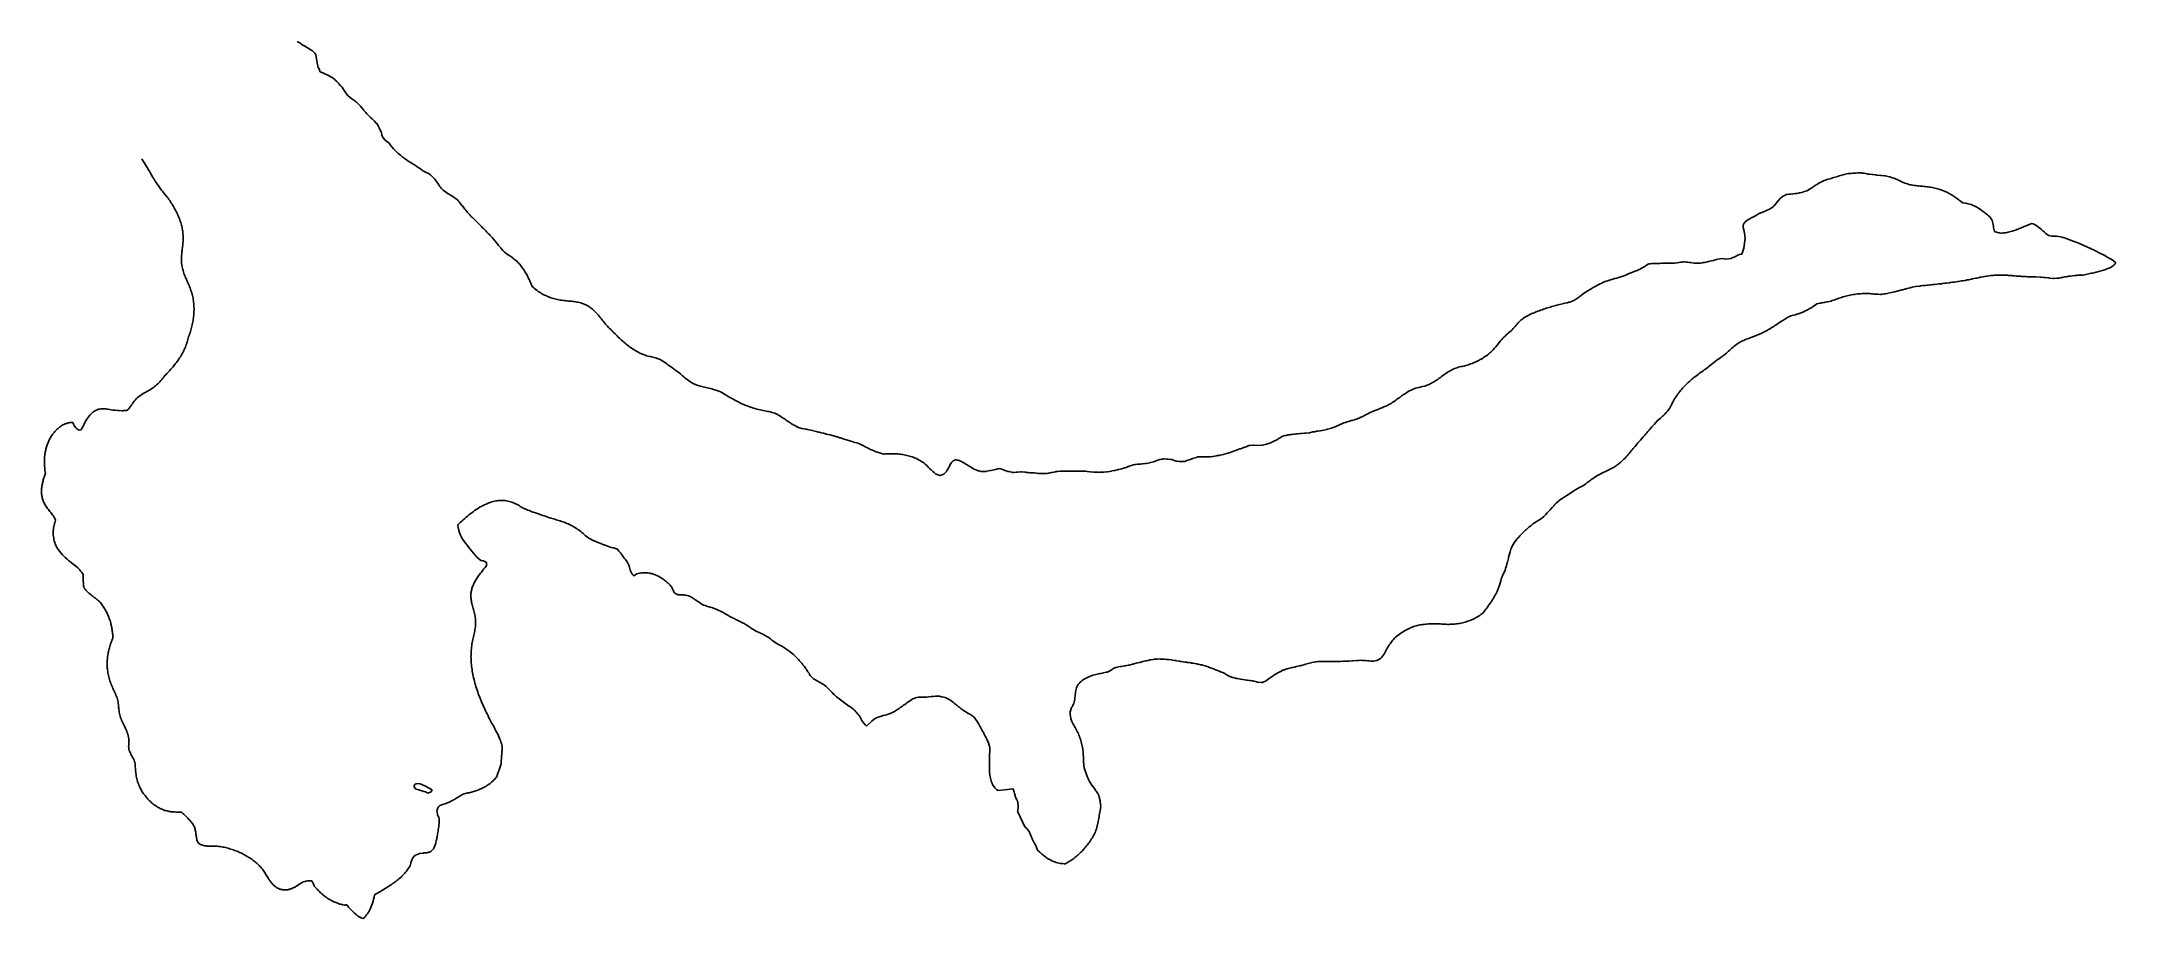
# Model space of a CAD drawing. Extents: x -716807 to -716325, y -984331 to -984126.
import ezdxf

# ---------------------------------------------------------------- set-up
doc = ezdxf.new("R2010")
doc.units = 0
doc.layers.add('contour_lines', color=1, linetype='CONTINUOUS')

msp = doc.modelspace()

# ---------------------------------------------------------------- linework, layer by layer
at = {"layer": 'contour_lines', "color": 1}
for p, q in [((-716747.642, -984126.5, 272), (-716747.76, -984126.429, 272)), ((-716747.441, -984126.621, 272), (-716747.642, -984126.5, 272)), ((-716747.32, -984126.707, 272), (-716747.441, -984126.621, 272)), ((-716746.827, -984127.007, 272), (-716747.32, -984126.707, 272)), ((-716746.778, -984127.042, 272), (-716746.827, -984127.007, 272)), ((-716746.32, -984127.358, 272), (-716746.778, -984127.042, 272)), ((-716746.221, -984127.401, 272), (-716746.32, -984127.358, 272)), ((-716745.979, -984127.5, 272), (-716746.221, -984127.401, 272)), ((-716745.561, -984127.741, 272), (-716745.979, -984127.5, 272)), ((-716745.32, -984127.907, 272), (-716745.561, -984127.741, 272)), ((-716744.96, -984128.14, 272), (-716745.32, -984127.907, 272)), ((-716744.32, -984128.513, 272), (-716744.96, -984128.14, 272)), ((-716744.216, -984128.604, 272), (-716744.32, -984128.513, 272)), ((-716743.786, -984128.966, 272), (-716744.216, -984128.604, 272)), ((-716743.647, -984129.173, 272), (-716743.786, -984128.966, 272)), ((-716743.406, -984129.5, 272), (-716743.647, -984129.173, 272)), ((-716743.381, -984129.561, 272), (-716743.406, -984129.5, 272)), ((-716743.32, -984129.972, 272), (-716743.381, -984129.561, 272)), ((-716743.242, -984130.422, 272), (-716743.32, -984129.972, 272)), ((-716743.238, -984130.5, 272), (-716743.242, -984130.422, 272)), ((-716743.23, -984130.59, 272), (-716743.238, -984130.5, 272)), ((-716743.118, -984131.298, 272), (-716743.23, -984130.59, 272)), ((-716743.104, -984131.5, 272), (-716743.118, -984131.298, 272)), ((-716743.04, -984131.78, 272), (-716743.104, -984131.5, 272)), ((-716742.939, -984132.119, 272), (-716743.04, -984131.78, 272)), ((-716742.866, -984132.5, 272), (-716742.939, -984132.119, 272)), ((-716742.653, -984132.833, 272), (-716742.866, -984132.5, 272)), ((-716742.459, -984133.361, 272), (-716742.653, -984132.833, 272)), ((-716742.396, -984133.5, 272), (-716742.459, -984133.361, 272)), ((-716742.357, -984133.537, 272), (-716742.396, -984133.5, 272)), ((-716742.32, -984133.571, 272), (-716742.357, -984133.537, 272)), ((-716742.204, -984133.616, 272), (-716742.32, -984133.571, 272)), ((-716741.618, -984133.798, 272), (-716742.204, -984133.616, 272)), ((-716741.32, -984133.949, 272), (-716741.618, -984133.798, 272)), ((-716740.924, -984134.104, 272), (-716741.32, -984133.949, 272)), ((-716740.468, -984134.352, 272), (-716740.924, -984134.104, 272)), ((-716740.32, -984134.424, 272), (-716740.468, -984134.352, 272)), ((-716740.27, -984134.45, 272), (-716740.32, -984134.424, 272)), ((-716740.195, -984134.5, 272), (-716740.27, -984134.45, 272)), ((-716739.633, -984134.813, 272), (-716740.195, -984134.5, 272)), ((-716739.32, -984135.042, 272), (-716739.633, -984134.813, 272)), ((-716739.063, -984135.243, 272), (-716739.32, -984135.042, 272)), ((-716738.8, -984135.5, 272), (-716739.063, -984135.243, 272)), ((-716738.544, -984135.724, 272), (-716738.8, -984135.5, 272)), ((-716738.32, -984135.965, 272), (-716738.544, -984135.724, 272)), ((-716738.067, -984136.247, 272), (-716738.32, -984135.965, 272)), ((-716737.868, -984136.5, 272), (-716738.067, -984136.247, 272)), ((-716737.597, -984136.777, 272), (-716737.868, -984136.5, 272)), ((-716737.32, -984137.102, 272), (-716737.597, -984136.777, 272)), ((-716737.152, -984137.332, 272), (-716737.32, -984137.102, 272)), ((-716737.044, -984137.5, 272), (-716737.152, -984137.332, 272)), ((-716736.738, -984137.918, 272), (-716737.044, -984137.5, 272)), ((-716736.467, -984138.353, 272), (-716736.738, -984137.918, 272)), ((-716736.372, -984138.5, 272), (-716736.467, -984138.353, 272)), ((-716736.347, -984138.527, 272), (-716736.372, -984138.5, 272)), ((-716736.32, -984138.552, 272), (-716736.347, -984138.527, 272)), ((-716735.879, -984139.059, 272), (-716736.32, -984138.552, 272)), ((-716735.424, -984139.5, 272), (-716735.879, -984139.059, 272)), ((-716735.366, -984139.546, 272), (-716735.424, -984139.5, 272)), ((-716735.32, -984139.577, 272), (-716735.366, -984139.546, 272)), ((-716735.041, -984139.779, 272), (-716735.32, -984139.577, 272)), ((-716734.785, -984139.965, 272), (-716735.041, -984139.779, 272)), ((-716734.32, -984140.288, 272), (-716734.785, -984139.965, 272)), ((-716734.2, -984140.38, 272), (-716734.32, -984140.288, 272)), ((-716734.064, -984140.5, 272), (-716734.2, -984140.38, 272)), ((-716733.661, -984140.841, 272), (-716734.064, -984140.5, 272)), ((-716733.32, -984141.171, 272), (-716733.661, -984140.841, 272)), ((-716733.158, -984141.338, 272), (-716733.32, -984141.171, 272)), ((-716733.026, -984141.5, 272), (-716733.158, -984141.338, 272)), ((-716732.711, -984141.891, 272), (-716733.026, -984141.5, 272)), ((-716732.32, -984142.378, 272), (-716732.711, -984141.891, 272)), ((-716732.267, -984142.447, 272), (-716732.32, -984142.378, 272)), ((-716732.226, -984142.5, 272), (-716732.267, -984142.447, 272)), ((-716731.812, -984142.992, 272), (-716732.226, -984142.5, 272)), ((-716731.638, -984143.182, 272), (-716731.812, -984142.992, 272)), ((-716731.349, -984143.5, 272), (-716731.638, -984143.182, 272)), ((-716731.32, -984143.531, 272), (-716731.349, -984143.5, 272)), ((-716730.83, -984144.01, 272), (-716731.32, -984143.531, 272)), ((-716730.676, -984144.144, 272), (-716730.83, -984144.01, 272)), ((-716730.32, -984144.455, 272), (-716730.676, -984144.144, 272)), ((-716730.295, -984144.475, 272), (-716730.32, -984144.455, 272)), ((-716730.265, -984144.5, 272), (-716730.295, -984144.475, 272)), ((-716729.792, -984144.972, 272), (-716730.265, -984144.5, 272)), ((-716729.298, -984145.5, 272), (-716729.792, -984144.972, 272)), ((-716729.258, -984145.562, 272), (-716729.298, -984145.5, 272)), ((-716728.919, -984146.099, 272), (-716729.258, -984145.562, 272)), ((-716728.647, -984146.5, 272), (-716728.919, -984146.099, 272)), ((-716728.563, -984146.743, 272), (-716728.647, -984146.5, 272)), ((-716728.32, -984147.335, 272), (-716728.563, -984146.743, 272)), ((-716728.26, -984147.44, 272), (-716728.32, -984147.335, 272)), ((-716728.211, -984147.5, 272), (-716728.26, -984147.44, 272)), ((-716728.173, -984147.647, 272), (-716728.211, -984147.5, 272)), ((-716728.079, -984148.259, 272), (-716728.173, -984147.647, 272)), ((-716727.997, -984148.5, 272), (-716728.079, -984148.259, 272)), ((-716727.719, -984148.899, 272), (-716727.997, -984148.5, 272)), ((-716727.32, -984149.439, 272), (-716727.719, -984148.899, 272)), ((-716727.292, -984149.472, 272), (-716727.32, -984149.439, 272)), ((-716727.239, -984149.5, 272), (-716727.292, -984149.472, 272)), ((-716726.663, -984149.843, 272), (-716727.239, -984149.5, 272)), ((-716726.32, -984150.091, 272), (-716726.663, -984149.843, 272)), ((-716726.181, -984150.361, 272), (-716726.32, -984150.091, 272)), ((-716726.088, -984150.5, 272), (-716726.181, -984150.361, 272)), ((-716725.755, -984150.935, 272), (-716726.088, -984150.5, 272)), ((-716725.32, -984151.421, 272), (-716725.755, -984150.935, 272)), ((-716725.287, -984151.467, 272), (-716725.32, -984151.421, 272)), ((-716725.26, -984151.5, 272), (-716725.287, -984151.467, 272)), ((-716724.796, -984151.976, 272), (-716725.26, -984151.5, 272)), ((-716724.32, -984152.418, 272), (-716724.796, -984151.976, 272)), ((-716724.279, -984152.459, 272), (-716724.32, -984152.418, 272)), ((-716724.234, -984152.5, 272), (-716724.279, -984152.459, 272)), ((-716723.739, -984152.919, 272), (-716724.234, -984152.5, 272)), ((-716723.32, -984153.249, 272), (-716723.739, -984152.919, 272)), ((-716723.18, -984153.36, 272), (-716723.32, -984153.249, 272)), ((-716783.892, -984153.724, 272), (-716783.762, -984153.942, 272)), ((-716783.762, -984153.942, 272), (-716783.541, -984154.279, 272)), ((-716783.541, -984154.279, 272), (-716783.399, -984154.5, 272)), ((-716783.399, -984154.5, 272), (-716783.371, -984154.551, 272)), ((-716783.371, -984154.551, 272), (-716783.32, -984154.64, 272)), ((-716783.32, -984154.64, 272), (-716782.993, -984155.173, 272)), ((-716782.993, -984155.173, 272), (-716782.786, -984155.5, 272)), ((-716782.786, -984155.5, 272), (-716782.62, -984155.8, 272)), ((-716782.62, -984155.8, 272), (-716782.32, -984156.32, 272)), ((-716782.32, -984156.32, 272), (-716782.251, -984156.431, 272)), ((-716782.251, -984156.431, 272), (-716782.206, -984156.5, 272)), ((-716782.206, -984156.5, 272), (-716782.051, -984156.769, 272)), ((-716782.051, -984156.769, 272), (-716781.885, -984157.065, 272)), ((-716781.885, -984157.065, 272), (-716781.618, -984157.5, 272)), ((-716781.618, -984157.5, 272), (-716781.518, -984157.698, 272)), ((-716781.518, -984157.698, 272), (-716781.32, -984158.047, 272)), ((-716781.32, -984158.047, 272), (-716781.15, -984158.33, 272)), ((-716722.988, -984153.5, 272), (-716723.18, -984153.36, 272)), ((-716722.6, -984153.78, 272), (-716722.988, -984153.5, 272)), ((-716722.32, -984153.971, 272), (-716722.6, -984153.78, 272)), ((-716722.003, -984154.183, 272), (-716722.32, -984153.971, 272)), ((-716721.512, -984154.5, 272), (-716722.003, -984154.183, 272)), ((-716721.395, -984154.575, 272), (-716721.512, -984154.5, 272)), ((-716721.32, -984154.623, 272), (-716721.395, -984154.575, 272)), ((-716720.988, -984154.832, 272), (-716721.32, -984154.623, 272)), ((-716720.782, -984154.962, 272), (-716720.988, -984154.832, 272)), ((-716720.32, -984155.256, 272), (-716720.782, -984154.962, 272)), ((-716720.171, -984155.351, 272), (-716720.32, -984155.256, 272)), ((-716719.953, -984155.5, 272), (-716720.171, -984155.351, 272)), ((-716719.574, -984155.754, 272), (-716719.953, -984155.5, 272)), ((-716719.32, -984155.941, 272), (-716719.574, -984155.754, 272)), ((-716718.99, -984156.17, 272), (-716719.32, -984155.941, 272)), ((-716718.567, -984156.5, 272), (-716718.99, -984156.17, 272)), ((-716718.417, -984156.597, 272), (-716718.567, -984156.5, 272)), ((-716718.32, -984156.655, 272), (-716718.417, -984156.597, 272)), ((-716718.049, -984156.771, 272), (-716718.32, -984156.655, 272)), ((-716717.724, -984156.904, 272), (-716718.049, -984156.771, 272)), ((-716717.32, -984157.089, 272), (-716717.724, -984156.904, 272)), ((-716717.039, -984157.27, 272), (-716717.32, -984157.089, 272)), ((-716716.763, -984157.468, 272), (-716717.039, -984157.27, 272)), ((-716716.501, -984157.679, 272), (-716716.763, -984157.468, 272)), ((-716716.248, -984157.914, 272), (-716716.501, -984157.679, 272)), ((-716716.003, -984158.171, 272), (-716716.248, -984157.914, 272)), ((-716390.332, -984158.12, 272), (-716390.654, -984158.209, 272)), ((-716390.012, -984158.028, 272), (-716390.332, -984158.12, 272)), ((-716389.697, -984157.933, 272), (-716390.012, -984158.028, 272)), ((-716389.387, -984157.835, 272), (-716389.697, -984157.933, 272)), ((-716389.083, -984157.736, 272), (-716389.387, -984157.835, 272)), ((-716388.785, -984157.638, 272), (-716389.083, -984157.736, 272)), ((-716388.492, -984157.543, 272), (-716388.785, -984157.638, 272)), ((-716388.2, -984157.454, 272), (-716388.492, -984157.543, 272)), ((-716387.907, -984157.373, 272), (-716388.2, -984157.454, 272)), ((-716387.607, -984157.302, 272), (-716387.907, -984157.373, 272)), ((-716387.299, -984157.244, 272), (-716387.607, -984157.302, 272)), ((-716386.978, -984157.198, 272), (-716387.299, -984157.244, 272)), ((-716386.646, -984157.165, 272), (-716386.978, -984157.198, 272)), ((-716386.303, -984157.143, 272), (-716386.646, -984157.165, 272)), ((-716385.948, -984157.128, 272), (-716386.303, -984157.143, 272)), ((-716385.717, -984157.103, 272), (-716385.948, -984157.128, 272)), ((-716385.32, -984157.081, 272), (-716385.717, -984157.103, 272)), ((-716384.857, -984157.037, 272), (-716385.32, -984157.081, 272)), ((-716384.792, -984157.028, 272), (-716384.857, -984157.037, 272)), ((-716384.32, -984156.987, 272), (-716384.792, -984157.028, 272)), ((-716383.863, -984157.043, 272), (-716384.32, -984156.987, 272)), ((-716383.76, -984157.06, 272), (-716383.863, -984157.043, 272)), ((-716383.32, -984157.118, 272), (-716383.76, -984157.06, 272)), ((-716382.995, -984157.175, 272), (-716383.32, -984157.118, 272)), ((-716382.571, -984157.249, 272), (-716382.995, -984157.175, 272)), ((-716382.32, -984157.293, 272), (-716382.571, -984157.249, 272)), ((-716382.14, -984157.32, 272), (-716382.32, -984157.293, 272)), ((-716381.402, -984157.418, 272), (-716382.14, -984157.32, 272)), ((-716381.32, -984157.43, 272), (-716381.402, -984157.418, 272)), ((-716381.256, -984157.436, 272), (-716381.32, -984157.43, 272)), ((-716380.551, -984157.5, 272), (-716381.256, -984157.436, 272)), ((-716380.341, -984157.521, 272), (-716380.551, -984157.5, 272)), ((-716380.295, -984157.525, 272), (-716380.341, -984157.521, 272)), ((-716379.428, -984157.608, 272), (-716380.295, -984157.525, 272)), ((-716379.32, -984157.619, 272), (-716379.428, -984157.608, 272)), ((-716379.183, -984157.637, 272), (-716379.32, -984157.619, 272)), ((-716378.532, -984157.712, 272), (-716379.183, -984157.637, 272)), ((-716378.32, -984157.743, 272), (-716378.532, -984157.712, 272)), ((-716378.009, -984157.811, 272), (-716378.32, -984157.743, 272)), ((-716377.683, -984157.863, 272), (-716378.009, -984157.811, 272)), ((-716377.32, -984157.956, 272), (-716377.683, -984157.863, 272)), ((-716376.892, -984158.072, 272), (-716377.32, -984157.956, 272)), ((-716376.66, -984158.16, 272), (-716376.892, -984158.072, 272)), ((-716781.15, -984158.33, 272), (-716781.033, -984158.5, 272)), ((-716781.033, -984158.5, 272), (-716780.764, -984158.944, 272)), ((-716780.764, -984158.944, 272), (-716780.53, -984159.29, 272)), ((-716780.53, -984159.29, 272), (-716780.391, -984159.5, 272)), ((-716780.391, -984159.5, 272), (-716780.366, -984159.546, 272)), ((-716780.366, -984159.546, 272), (-716780.32, -984159.622, 272)), ((-716780.32, -984159.622, 272), (-716779.962, -984160.142, 272)), ((-716779.962, -984160.142, 272), (-716779.68, -984160.5, 272)), ((-716779.68, -984160.5, 272), (-716779.542, -984160.722, 272)), ((-716779.542, -984160.722, 272), (-716779.32, -984161.035, 272)), ((-716779.32, -984161.035, 272), (-716779.109, -984161.289, 272)), ((-716779.109, -984161.289, 272), (-716778.91, -984161.5, 272)), ((-716778.91, -984161.5, 272), (-716778.661, -984161.841, 272)), ((-716778.661, -984161.841, 272), (-716778.32, -984162.256, 272)), ((-716778.32, -984162.256, 272), (-716778.196, -984162.376, 272)), ((-716778.196, -984162.376, 272), (-716777.99, -984162.651, 272)), ((-716777.99, -984162.651, 272), (-716777.788, -984162.927, 272)), ((-716777.788, -984162.927, 272), (-716777.59, -984163.204, 272)), ((-716715.771, -984158.441, 272), (-716716.003, -984158.171, 272)), ((-716715.555, -984158.718, 272), (-716715.771, -984158.441, 272)), ((-716715.354, -984158.996, 272), (-716715.555, -984158.718, 272)), ((-716715.164, -984159.275, 272), (-716715.354, -984158.996, 272)), ((-716714.983, -984159.551, 272), (-716715.164, -984159.275, 272)), ((-716714.803, -984159.822, 272), (-716714.983, -984159.551, 272)), ((-716714.62, -984160.085, 272), (-716714.803, -984159.822, 272)), ((-716714.429, -984160.34, 272), (-716714.62, -984160.085, 272)), ((-716714.224, -984160.585, 272), (-716714.429, -984160.34, 272)), ((-716714.004, -984160.82, 272), (-716714.224, -984160.585, 272)), ((-716713.765, -984161.045, 272), (-716714.004, -984160.82, 272)), ((-716713.509, -984161.262, 272), (-716713.765, -984161.045, 272)), ((-716713.236, -984161.471, 272), (-716713.509, -984161.262, 272)), ((-716712.95, -984161.672, 272), (-716713.236, -984161.471, 272)), ((-716712.654, -984161.864, 272), (-716712.95, -984161.672, 272)), ((-716712.353, -984162.049, 272), (-716712.654, -984161.864, 272)), ((-716712.055, -984162.226, 272), (-716712.353, -984162.049, 272)), ((-716711.765, -984162.398, 272), (-716712.055, -984162.226, 272)), ((-716711.487, -984162.567, 272), (-716711.765, -984162.398, 272)), ((-716711.222, -984162.741, 272), (-716711.487, -984162.567, 272)), ((-716710.969, -984162.923, 272), (-716711.222, -984162.741, 272)), ((-716710.725, -984163.119, 272), (-716710.969, -984162.923, 272)), ((-716402.298, -984162.522, 272), (-716402.802, -984163.018, 272)), ((-716402.269, -984162.5, 272), (-716402.298, -984162.522, 272)), ((-716401.625, -984162.195, 272), (-716402.269, -984162.5, 272)), ((-716401.32, -984162.08, 272), (-716401.625, -984162.195, 272)), ((-716400.807, -984162.013, 272), (-716401.32, -984162.08, 272)), ((-716400.32, -984161.947, 272), (-716400.807, -984162.013, 272)), ((-716399.91, -984161.91, 272), (-716400.32, -984161.947, 272)), ((-716399.701, -984161.881, 272), (-716399.91, -984161.91, 272)), ((-716399.32, -984161.843, 272), (-716399.701, -984161.881, 272)), ((-716399.016, -984161.804, 272), (-716399.32, -984161.843, 272)), ((-716398.536, -984161.716, 272), (-716399.016, -984161.804, 272)), ((-716398.32, -984161.685, 272), (-716398.536, -984161.716, 272)), ((-716398.165, -984161.655, 272), (-716398.32, -984161.685, 272)), ((-716397.585, -984161.5, 272), (-716398.165, -984161.655, 272)), ((-716397.372, -984161.448, 272), (-716397.585, -984161.5, 272)), ((-716397.32, -984161.431, 272), (-716397.372, -984161.448, 272)), ((-716397.204, -984161.384, 272), (-716397.32, -984161.431, 272)), ((-716396.637, -984161.183, 272), (-716397.204, -984161.384, 272)), ((-716396.32, -984161.03, 272), (-716396.637, -984161.183, 272)), ((-716395.979, -984160.841, 272), (-716396.32, -984161.03, 272)), ((-716395.459, -984160.5, 272), (-716395.979, -984160.841, 272)), ((-716395.333, -984160.42, 272), (-716395.459, -984160.5, 272)), ((-716395.155, -984160.299, 272), (-716395.333, -984160.42, 272)), ((-716394.938, -984160.148, 272), (-716395.155, -984160.299, 272)), ((-716394.693, -984159.979, 272), (-716394.938, -984160.148, 272)), ((-716394.428, -984159.801, 272), (-716394.693, -984159.979, 272)), ((-716394.147, -984159.62, 272), (-716394.428, -984159.801, 272)), ((-716393.853, -984159.442, 272), (-716394.147, -984159.62, 272)), ((-716393.55, -984159.271, 272), (-716393.853, -984159.442, 272)), ((-716393.239, -984159.109, 272), (-716393.55, -984159.271, 272)), ((-716392.922, -984158.959, 272), (-716393.239, -984159.109, 272)), ((-716392.601, -984158.821, 272), (-716392.922, -984158.959, 272)), ((-716392.278, -984158.697, 272), (-716392.601, -984158.821, 272)), ((-716391.954, -984158.585, 272), (-716392.278, -984158.697, 272)), ((-716391.629, -984158.483, 272), (-716391.954, -984158.585, 272)), ((-716391.303, -984158.389, 272), (-716391.629, -984158.483, 272)), ((-716390.978, -984158.298, 272), (-716391.303, -984158.389, 272)), ((-716390.654, -984158.209, 272), (-716390.978, -984158.298, 272)), ((-716376.32, -984158.269, 272), (-716376.66, -984158.16, 272)), ((-716376.153, -984158.333, 272), (-716376.32, -984158.269, 272)), ((-716375.817, -984158.5, 272), (-716376.153, -984158.333, 272)), ((-716375.478, -984158.658, 272), (-716375.817, -984158.5, 272)), ((-716375.159, -984158.817, 272), (-716375.478, -984158.658, 272)), ((-716374.83, -984158.975, 272), (-716375.159, -984158.817, 272)), ((-716374.502, -984159.124, 272), (-716374.83, -984158.975, 272)), ((-716374.178, -984159.262, 272), (-716374.502, -984159.124, 272)), ((-716373.858, -984159.388, 272), (-716374.178, -984159.262, 272)), ((-716373.542, -984159.502, 272), (-716373.858, -984159.388, 272)), ((-716373.227, -984159.603, 272), (-716373.542, -984159.502, 272)), ((-716372.912, -984159.693, 272), (-716373.227, -984159.603, 272)), ((-716372.595, -984159.773, 272), (-716372.912, -984159.693, 272)), ((-716372.276, -984159.843, 272), (-716372.595, -984159.773, 272)), ((-716371.955, -984159.903, 272), (-716372.276, -984159.843, 272)), ((-716371.632, -984159.954, 272), (-716371.955, -984159.903, 272)), ((-716371.307, -984159.998, 272), (-716371.632, -984159.954, 272)), ((-716370.982, -984160.034, 272), (-716371.307, -984159.998, 272)), ((-716370.655, -984160.065, 272), (-716370.982, -984160.034, 272)), ((-716370.329, -984160.091, 272), (-716370.655, -984160.065, 272)), ((-716370.005, -984160.116, 272), (-716370.329, -984160.091, 272)), ((-716369.682, -984160.142, 272), (-716370.005, -984160.116, 272)), ((-716369.361, -984160.171, 272), (-716369.682, -984160.142, 272)), ((-716369.041, -984160.202, 272), (-716369.361, -984160.171, 272)), ((-716368.723, -984160.238, 272), (-716369.041, -984160.202, 272)), ((-716368.407, -984160.277, 272), (-716368.723, -984160.238, 272)), ((-716368.093, -984160.322, 272), (-716368.407, -984160.277, 272)), ((-716367.781, -984160.371, 272), (-716368.093, -984160.322, 272)), ((-716367.47, -984160.426, 272), (-716367.781, -984160.371, 272)), ((-716367.162, -984160.487, 272), (-716367.47, -984160.426, 272)), ((-716366.856, -984160.553, 272), (-716367.162, -984160.487, 272)), ((-716366.553, -984160.626, 272), (-716366.856, -984160.553, 272)), ((-716366.251, -984160.706, 272), (-716366.553, -984160.626, 272)), ((-716365.953, -984160.792, 272), (-716366.251, -984160.706, 272)), ((-716365.656, -984160.884, 272), (-716365.953, -984160.792, 272)), ((-716365.363, -984160.984, 272), (-716365.656, -984160.884, 272)), ((-716365.072, -984161.091, 272), (-716365.363, -984160.984, 272)), ((-716364.783, -984161.205, 272), (-716365.072, -984161.091, 272)), ((-716364.498, -984161.327, 272), (-716364.783, -984161.205, 272)), ((-716364.215, -984161.455, 272), (-716364.498, -984161.327, 272)), ((-716363.935, -984161.59, 272), (-716364.215, -984161.455, 272)), ((-716363.658, -984161.733, 272), (-716363.935, -984161.59, 272)), ((-716363.384, -984161.882, 272), (-716363.658, -984161.733, 272)), ((-716363.112, -984162.037, 272), (-716363.384, -984161.882, 272)), ((-716362.843, -984162.199, 272), (-716363.112, -984162.037, 272)), ((-716362.577, -984162.368, 272), (-716362.843, -984162.199, 272)), ((-716362.314, -984162.543, 272), (-716362.577, -984162.368, 272)), ((-716362.054, -984162.723, 272), (-716362.314, -984162.543, 272)), ((-716361.797, -984162.909, 272), (-716362.054, -984162.723, 272)), ((-716361.542, -984163.101, 272), (-716361.797, -984162.909, 272)), ((-716777.59, -984163.204, 272), (-716777.396, -984163.481, 272)), ((-716777.396, -984163.481, 272), (-716777.207, -984163.759, 272)), ((-716777.207, -984163.759, 272), (-716777.023, -984164.038, 272)), ((-716777.023, -984164.038, 272), (-716776.843, -984164.317, 272)), ((-716776.843, -984164.317, 272), (-716776.669, -984164.597, 272)), ((-716776.669, -984164.597, 272), (-716776.5, -984164.878, 272)), ((-716776.5, -984164.878, 272), (-716776.336, -984165.16, 272)), ((-716776.336, -984165.16, 272), (-716776.177, -984165.442, 272)), ((-716776.177, -984165.442, 272), (-716776.024, -984165.725, 272)), ((-716776.024, -984165.725, 272), (-716775.877, -984166.008, 272)), ((-716775.877, -984166.008, 272), (-716775.736, -984166.292, 272)), ((-716775.736, -984166.292, 272), (-716775.602, -984166.577, 272)), ((-716775.602, -984166.577, 272), (-716775.473, -984166.863, 272)), ((-716775.473, -984166.863, 272), (-716775.351, -984167.149, 272)), ((-716775.351, -984167.149, 272), (-716775.236, -984167.436, 272)), ((-716775.236, -984167.436, 272), (-716775.126, -984167.723, 272)), ((-716775.126, -984167.723, 272), (-716775.023, -984168.011, 272)), ((-716710.493, -984163.327, 272), (-716710.725, -984163.119, 272)), ((-716710.273, -984163.549, 272), (-716710.493, -984163.327, 272)), ((-716710.056, -984163.793, 272), (-716710.273, -984163.549, 272)), ((-716709.812, -984164.094, 272), (-716710.056, -984163.793, 272)), ((-716709.493, -984164.5, 272), (-716709.812, -984164.094, 272)), ((-716709.418, -984164.598, 272), (-716709.493, -984164.5, 272)), ((-716709.32, -984164.731, 272), (-716709.418, -984164.598, 272)), ((-716708.994, -984165.174, 272), (-716709.32, -984164.731, 272)), ((-716708.719, -984165.5, 272), (-716708.994, -984165.174, 272)), ((-716708.55, -984165.73, 272), (-716708.719, -984165.5, 272)), ((-716708.32, -984166.023, 272), (-716708.55, -984165.73, 272)), ((-716708.096, -984166.276, 272), (-716708.32, -984166.023, 272)), ((-716707.87, -984166.5, 272), (-716708.096, -984166.276, 272)), ((-716707.619, -984166.799, 272), (-716707.87, -984166.5, 272)), ((-716707.32, -984167.118, 272), (-716707.619, -984166.799, 272)), ((-716707.126, -984167.306, 272), (-716707.32, -984167.118, 272)), ((-716706.917, -984167.5, 272), (-716707.126, -984167.306, 272)), ((-716706.613, -984167.793, 272), (-716706.917, -984167.5, 272)), ((-716706.32, -984168.065, 272), (-716706.613, -984167.793, 272)), ((-716410.014, -984167.806, 272), (-716410.32, -984167.973, 272)), ((-716409.549, -984167.5, 272), (-716410.014, -984167.806, 272)), ((-716409.401, -984167.419, 272), (-716409.549, -984167.5, 272)), ((-716409.32, -984167.372, 272), (-716409.401, -984167.419, 272)), ((-716409.046, -984167.226, 272), (-716409.32, -984167.372, 272)), ((-716408.751, -984167.069, 272), (-716409.046, -984167.226, 272)), ((-716408.32, -984166.838, 272), (-716408.751, -984167.069, 272)), ((-716408.098, -984166.722, 272), (-716408.32, -984166.838, 272)), ((-716407.673, -984166.5, 272), (-716408.098, -984166.722, 272)), ((-716407.437, -984166.383, 272), (-716407.673, -984166.5, 272)), ((-716407.32, -984166.322, 272), (-716407.437, -984166.383, 272)), ((-716407.03, -984166.21, 272), (-716407.32, -984166.322, 272)), ((-716406.719, -984166.101, 272), (-716407.03, -984166.21, 272)), ((-716406.32, -984165.928, 272), (-716406.719, -984166.101, 272)), ((-716406.005, -984165.815, 272), (-716406.32, -984165.928, 272)), ((-716405.332, -984165.5, 272), (-716406.005, -984165.815, 272)), ((-716405.3, -984165.48, 272), (-716405.332, -984165.5, 272)), ((-716404.721, -984165.099, 272), (-716405.3, -984165.48, 272)), ((-716404.32, -984164.748, 272), (-716404.721, -984165.099, 272)), ((-716404.186, -984164.634, 272), (-716404.32, -984164.748, 272)), ((-716404.058, -984164.5, 272), (-716404.186, -984164.634, 272)), ((-716403.72, -984164.1, 272), (-716404.058, -984164.5, 272)), ((-716403.32, -984163.568, 272), (-716403.72, -984164.1, 272)), ((-716403.287, -984163.533, 272), (-716403.32, -984163.568, 272)), ((-716403.26, -984163.5, 272), (-716403.287, -984163.533, 272)), ((-716402.802, -984163.018, 272), (-716403.26, -984163.5, 272)), ((-716361.29, -984163.298, 272), (-716361.542, -984163.101, 272)), ((-716361.041, -984163.5, 272), (-716361.29, -984163.298, 272)), ((-716360.614, -984163.794, 272), (-716361.041, -984163.5, 272)), ((-716360.32, -984163.975, 272), (-716360.614, -984163.794, 272)), ((-716359.904, -984164.084, 272), (-716360.32, -984163.975, 272)), ((-716359.721, -984164.099, 272), (-716359.904, -984164.084, 272)), ((-716359.32, -984164.177, 272), (-716359.721, -984164.099, 272)), ((-716359.076, -984164.256, 272), (-716359.32, -984164.177, 272)), ((-716358.464, -984164.356, 272), (-716359.076, -984164.256, 272)), ((-716358.32, -984164.393, 272), (-716358.464, -984164.356, 272)), ((-716358.246, -984164.426, 272), (-716358.32, -984164.393, 272)), ((-716358.07, -984164.5, 272), (-716358.246, -984164.426, 272)), ((-716357.562, -984164.742, 272), (-716358.07, -984164.5, 272)), ((-716356.926, -984165.106, 272), (-716357.562, -984164.742, 272)), ((-716356.358, -984165.462, 272), (-716356.926, -984165.106, 272)), ((-716356.295, -984165.5, 272), (-716356.358, -984165.462, 272)), ((-716355.748, -984165.928, 272), (-716356.295, -984165.5, 272)), ((-716355.32, -984166.235, 272), (-716355.748, -984165.928, 272)), ((-716355.124, -984166.37, 272), (-716355.32, -984166.235, 272)), ((-716354.875, -984166.555, 272), (-716355.124, -984166.37, 272)), ((-716354.606, -984166.772, 272), (-716354.875, -984166.555, 272)), ((-716354.337, -984167.011, 272), (-716354.606, -984166.772, 272)), ((-716354.085, -984167.269, 272), (-716354.337, -984167.011, 272)), ((-716353.858, -984167.541, 272), (-716354.085, -984167.269, 272)), ((-716353.666, -984167.824, 272), (-716353.858, -984167.541, 272)), ((-716775.023, -984168.011, 272), (-716774.926, -984168.299, 272)), ((-716774.926, -984168.299, 272), (-716774.836, -984168.588, 272)), ((-716774.836, -984168.588, 272), (-716774.751, -984168.878, 272)), ((-716774.751, -984168.878, 272), (-716774.672, -984169.167, 272)), ((-716774.672, -984169.167, 272), (-716774.6, -984169.458, 272)), ((-716774.6, -984169.458, 272), (-716774.534, -984169.748, 272)), ((-716774.534, -984169.748, 272), (-716774.474, -984170.04, 272)), ((-716774.474, -984170.04, 272), (-716774.421, -984170.331, 272)), ((-716774.421, -984170.331, 272), (-716774.375, -984170.623, 272)), ((-716774.375, -984170.623, 272), (-716774.336, -984170.916, 272)), ((-716774.336, -984170.916, 272), (-716774.304, -984171.209, 272)), ((-716774.304, -984171.209, 272), (-716774.28, -984171.503, 272)), ((-716774.28, -984171.503, 272), (-716774.268, -984171.797, 272)), ((-716774.267, -984172.387, 272), (-716774.277, -984172.683, 272)), ((-716774.268, -984171.797, 272), (-716774.264, -984172.092, 272)), ((-716774.264, -984172.092, 272), (-716774.267, -984172.387, 272)), ((-716706.104, -984168.284, 272), (-716706.32, -984168.065, 272)), ((-716705.9, -984168.5, 272), (-716706.104, -984168.284, 272)), ((-716705.598, -984168.778, 272), (-716705.9, -984168.5, 272)), ((-716705.32, -984169.043, 272), (-716705.598, -984168.778, 272)), ((-716705.103, -984169.283, 272), (-716705.32, -984169.043, 272)), ((-716704.909, -984169.5, 272), (-716705.103, -984169.283, 272)), ((-716704.609, -984169.789, 272), (-716704.909, -984169.5, 272)), ((-716704.32, -984170.076, 272), (-716704.609, -984169.789, 272)), ((-716704.113, -984170.293, 272), (-716704.32, -984170.076, 272)), ((-716703.903, -984170.5, 272), (-716704.113, -984170.293, 272)), ((-716703.614, -984170.794, 272), (-716703.903, -984170.5, 272)), ((-716703.32, -984171.101, 272), (-716703.614, -984170.794, 272)), ((-716703.115, -984171.295, 272), (-716703.32, -984171.101, 272)), ((-716702.903, -984171.5, 272), (-716703.115, -984171.295, 272)), ((-716702.626, -984171.806, 272), (-716702.903, -984171.5, 272)), ((-716702.32, -984172.168, 272), (-716702.626, -984171.806, 272)), ((-716702.159, -984172.339, 272), (-716702.32, -984172.168, 272)), ((-716702.011, -984172.5, 272), (-716702.159, -984172.339, 272)), ((-716701.708, -984172.888, 272), (-716702.011, -984172.5, 272)), ((-716411.328, -984168.95, 272), (-716411.432, -984169.291, 272)), ((-716411.432, -984169.291, 272), (-716411.426, -984169.724, 272)), ((-716411.426, -984169.724, 272), (-716411.3, -984170.28, 272)), ((-716411.154, -984168.683, 272), (-716411.328, -984168.95, 272)), ((-716411.3, -984170.28, 272), (-716411.112, -984171.051, 272)), ((-716410.987, -984172.254, 272), (-716411.286, -984174.531, 272)), ((-716410.935, -984168.455, 272), (-716411.154, -984168.683, 272)), ((-716411.112, -984171.051, 272), (-716410.987, -984172.254, 272)), ((-716410.622, -984168.198, 272), (-716410.935, -984168.455, 272)), ((-716410.32, -984167.973, 272), (-716410.622, -984168.198, 272)), ((-716353.514, -984168.115, 272), (-716353.666, -984167.824, 272)), ((-716353.402, -984168.415, 272), (-716353.514, -984168.115, 272)), ((-716353.326, -984168.728, 272), (-716353.402, -984168.415, 272)), ((-716353.276, -984169.055, 272), (-716353.326, -984168.728, 272)), ((-716353.241, -984169.394, 272), (-716353.276, -984169.055, 272)), ((-716353.206, -984169.737, 272), (-716353.241, -984169.394, 272)), ((-716353.158, -984170.071, 272), (-716353.206, -984169.737, 272)), ((-716353.083, -984170.384, 272), (-716353.158, -984170.071, 272)), ((-716352.974, -984170.664, 272), (-716353.083, -984170.384, 272)), ((-716352.74, -984170.768, 272), (-716352.974, -984170.664, 272)), ((-716352.496, -984170.853, 272), (-716352.74, -984170.768, 272)), ((-716352.245, -984170.919, 272), (-716352.496, -984170.853, 272)), ((-716351.987, -984170.968, 272), (-716352.245, -984170.919, 272)), ((-716351.722, -984171.001, 272), (-716351.987, -984170.968, 272)), ((-716351.452, -984171.018, 272), (-716351.722, -984171.001, 272)), ((-716351.178, -984171.021, 272), (-716351.452, -984171.018, 272)), ((-716350.9, -984171.011, 272), (-716351.178, -984171.021, 272)), ((-716350.618, -984170.987, 272), (-716350.9, -984171.011, 272)), ((-716350.334, -984170.951, 272), (-716350.618, -984170.987, 272)), ((-716350.049, -984170.905, 272), (-716350.334, -984170.951, 272)), ((-716349.762, -984170.848, 272), (-716350.049, -984170.905, 272)), ((-716349.474, -984170.781, 272), (-716349.762, -984170.848, 272)), ((-716349.187, -984170.706, 272), (-716349.474, -984170.781, 272)), ((-716348.899, -984170.623, 272), (-716349.187, -984170.706, 272)), ((-716348.612, -984170.533, 272), (-716348.899, -984170.623, 272)), ((-716348.327, -984170.436, 272), (-716348.612, -984170.533, 272)), ((-716348.042, -984170.334, 272), (-716348.327, -984170.436, 272)), ((-716347.76, -984170.228, 272), (-716348.042, -984170.334, 272)), ((-716347.479, -984170.117, 272), (-716347.76, -984170.228, 272)), ((-716347.201, -984170.004, 272), (-716347.479, -984170.117, 272)), ((-716346.925, -984169.889, 272), (-716347.201, -984170.004, 272)), ((-716346.651, -984169.772, 272), (-716346.925, -984169.889, 272)), ((-716346.379, -984169.656, 272), (-716346.651, -984169.772, 272)), ((-716346.11, -984169.54, 272), (-716346.379, -984169.656, 272)), ((-716345.844, -984169.426, 272), (-716346.11, -984169.54, 272)), ((-716345.579, -984169.314, 272), (-716345.844, -984169.426, 272)), ((-716345.317, -984169.207, 272), (-716345.579, -984169.314, 272)), ((-716345.056, -984169.104, 272), (-716345.317, -984169.207, 272)), ((-716344.797, -984169.007, 272), (-716345.056, -984169.104, 272)), ((-716344.539, -984168.917, 272), (-716344.797, -984169.007, 272)), ((-716344.282, -984168.835, 272), (-716344.539, -984168.917, 272)), ((-716343.991, -984168.912, 272), (-716344.282, -984168.835, 272)), ((-716343.691, -984169.03, 272), (-716343.991, -984168.912, 272)), ((-716343.382, -984169.19, 272), (-716343.691, -984169.03, 272)), ((-716343.065, -984169.391, 272), (-716343.382, -984169.19, 272)), ((-716342.74, -984169.631, 272), (-716343.065, -984169.391, 272)), ((-716342.407, -984169.906, 272), (-716342.74, -984169.631, 272)), ((-716342.069, -984170.207, 272), (-716342.407, -984169.906, 272)), ((-716341.725, -984170.524, 272), (-716342.069, -984170.207, 272)), ((-716341.379, -984170.838, 272), (-716341.725, -984170.524, 272)), ((-716341.032, -984171.131, 272), (-716341.379, -984170.838, 272)), ((-716340.686, -984171.382, 272), (-716341.032, -984171.131, 272)), ((-716340.343, -984171.574, 272), (-716340.686, -984171.382, 272)), ((-716340.002, -984171.7, 272), (-716340.343, -984171.574, 272)), ((-716339.663, -984171.76, 272), (-716340.002, -984171.7, 272)), ((-716339.323, -984171.764, 272), (-716339.663, -984171.76, 272)), ((-716338.982, -984171.726, 272), (-716339.323, -984171.764, 272)), ((-716338.569, -984171.74, 272), (-716338.982, -984171.726, 272)), ((-716338.029, -984171.827, 272), (-716338.569, -984171.74, 272)), ((-716337.339, -984171.999, 272), (-716338.029, -984171.827, 272)), ((-716336.496, -984172.258, 272), (-716337.339, -984171.999, 272)), ((-716335.511, -984172.602, 272), (-716336.496, -984172.258, 272)), ((-716334.411, -984173.021, 272), (-716335.511, -984172.602, 272)), ((-716774.665, -984176.844, 272), (-716774.666, -984177.14, 272)), ((-716774.666, -984177.14, 272), (-716774.659, -984177.436, 272)), ((-716774.656, -984176.547, 272), (-716774.665, -984176.844, 272)), ((-716774.659, -984177.436, 272), (-716774.643, -984177.732, 272)), ((-716774.638, -984176.25, 272), (-716774.656, -984176.547, 272)), ((-716774.61, -984175.952, 272), (-716774.638, -984176.25, 272)), ((-716774.578, -984175.654, 272), (-716774.61, -984175.952, 272)), ((-716774.543, -984175.357, 272), (-716774.578, -984175.654, 272)), ((-716774.508, -984175.059, 272), (-716774.543, -984175.357, 272)), ((-716774.472, -984174.761, 272), (-716774.508, -984175.059, 272)), ((-716774.436, -984174.464, 272), (-716774.472, -984174.761, 272)), ((-716774.402, -984174.166, 272), (-716774.436, -984174.464, 272)), ((-716774.37, -984173.869, 272), (-716774.402, -984174.166, 272)), ((-716774.341, -984173.572, 272), (-716774.37, -984173.869, 272)), ((-716774.315, -984173.275, 272), (-716774.341, -984173.572, 272)), ((-716774.293, -984172.979, 272), (-716774.315, -984173.275, 272)), ((-716774.277, -984172.683, 272), (-716774.293, -984172.979, 272)), ((-716701.32, -984173.386, 272), (-716701.708, -984172.888, 272)), ((-716701.268, -984173.448, 272), (-716701.32, -984173.386, 272)), ((-716701.221, -984173.5, 272), (-716701.268, -984173.448, 272)), ((-716700.902, -984173.918, 272), (-716701.221, -984173.5, 272)), ((-716700.832, -984174.012, 272), (-716700.902, -984173.918, 272)), ((-716700.418, -984174.5, 272), (-716700.832, -984174.012, 272)), ((-716700.376, -984174.556, 272), (-716700.418, -984174.5, 272)), ((-716700.32, -984174.621, 272), (-716700.376, -984174.556, 272)), ((-716699.92, -984175.1, 272), (-716700.32, -984174.621, 272)), ((-716699.508, -984175.5, 272), (-716699.92, -984175.1, 272)), ((-716699.409, -984175.589, 272), (-716699.508, -984175.5, 272)), ((-716699.32, -984175.652, 272), (-716699.409, -984175.589, 272)), ((-716698.846, -984176.026, 272), (-716699.32, -984175.652, 272)), ((-716698.712, -984176.108, 272), (-716698.846, -984176.026, 272)), ((-716698.32, -984176.361, 272), (-716698.712, -984176.108, 272)), ((-716698.084, -984176.514, 272), (-716698.32, -984176.361, 272)), ((-716697.852, -984176.671, 272), (-716698.084, -984176.514, 272)), ((-716697.626, -984176.833, 272), (-716697.852, -984176.671, 272)), ((-716697.404, -984177, 272), (-716697.626, -984176.833, 272)), ((-716697.187, -984177.172, 272), (-716697.404, -984177, 272)), ((-716696.975, -984177.35, 272), (-716697.187, -984177.172, 272)), ((-716696.769, -984177.532, 272), (-716696.975, -984177.35, 272)), ((-716418.421, -984177.399, 272), (-716418.838, -984177.5, 272)), ((-716418.32, -984177.381, 272), (-716418.421, -984177.399, 272)), ((-716418.164, -984177.344, 272), (-716418.32, -984177.381, 272)), ((-716417.625, -984177.195, 272), (-716418.164, -984177.344, 272)), ((-716417.32, -984177.13, 272), (-716417.625, -984177.195, 272)), ((-716416.885, -984177.065, 272), (-716417.32, -984177.13, 272)), ((-716416.777, -984177.043, 272), (-716416.885, -984177.065, 272)), ((-716416.32, -984176.982, 272), (-716416.777, -984177.043, 272)), ((-716415.846, -984177.026, 272), (-716416.32, -984176.982, 272)), ((-716415.789, -984177.031, 272), (-716415.846, -984177.026, 272)), ((-716415.32, -984177.073, 272), (-716415.789, -984177.031, 272)), ((-716414.806, -984177.014, 272), (-716415.32, -984177.073, 272)), ((-716414.32, -984176.952, 272), (-716414.806, -984177.014, 272)), ((-716413.986, -984176.834, 272), (-716414.32, -984176.952, 272)), ((-716413.39, -984176.57, 272), (-716413.986, -984176.834, 272)), ((-716413.32, -984176.542, 272), (-716413.39, -984176.57, 272)), ((-716413.291, -984176.529, 272), (-716413.32, -984176.542, 272)), ((-716413.241, -984176.5, 272), (-716413.291, -984176.529, 272)), ((-716412.631, -984176.189, 272), (-716413.241, -984176.5, 272)), ((-716412.32, -984176.037, 272), (-716412.631, -984176.189, 272)), ((-716411.864, -984175.956, 272), (-716412.32, -984176.037, 272)), ((-716411.753, -984175.933, 272), (-716411.864, -984175.956, 272)), ((-716411.286, -984174.531, 272), (-716411.753, -984175.933, 272)), ((-716333.228, -984173.5, 272), (-716334.411, -984173.021, 272)), ((-716332.005, -984174.024, 272), (-716333.228, -984173.5, 272)), ((-716330.782, -984174.572, 272), (-716332.005, -984174.024, 272)), ((-716329.598, -984175.128, 272), (-716330.782, -984174.572, 272)), ((-716328.49, -984175.674, 272), (-716329.598, -984175.128, 272)), ((-716327.486, -984176.196, 272), (-716328.49, -984175.674, 272)), ((-716326.607, -984176.682, 272), (-716327.486, -984176.196, 272)), ((-716325.867, -984177.125, 272), (-716326.607, -984176.682, 272)), ((-716325.273, -984177.519, 272), (-716325.867, -984177.125, 272)), ((-716774.643, -984177.732, 272), (-716774.618, -984178.027, 272)), ((-716774.618, -984178.027, 272), (-716774.584, -984178.321, 272)), ((-716774.584, -984178.321, 272), (-716774.542, -984178.614, 272)), ((-716774.542, -984178.614, 272), (-716774.491, -984178.907, 272)), ((-716774.491, -984178.907, 272), (-716774.431, -984179.199, 272)), ((-716774.431, -984179.199, 272), (-716774.363, -984179.49, 272)), ((-716774.363, -984179.49, 272), (-716774.287, -984179.78, 272)), ((-716774.287, -984179.78, 272), (-716774.202, -984180.07, 272)), ((-716774.202, -984180.07, 272), (-716774.109, -984180.359, 272)), ((-716774.109, -984180.359, 272), (-716774.008, -984180.647, 272)), ((-716774.008, -984180.647, 272), (-716773.9, -984180.934, 272)), ((-716773.9, -984180.934, 272), (-716773.778, -984181.22, 272)), ((-716773.778, -984181.22, 272), (-716773.653, -984181.507, 272)), ((-716773.653, -984181.507, 272), (-716773.527, -984181.793, 272)), ((-716773.527, -984181.793, 272), (-716773.4, -984182.08, 272)), ((-716773.4, -984182.08, 272), (-716773.273, -984182.367, 272)), ((-716696.568, -984177.719, 272), (-716696.769, -984177.532, 272)), ((-716696.372, -984177.911, 272), (-716696.568, -984177.719, 272)), ((-716696.182, -984178.108, 272), (-716696.372, -984177.911, 272)), ((-716695.997, -984178.31, 272), (-716696.182, -984178.108, 272)), ((-716695.817, -984178.517, 272), (-716695.997, -984178.31, 272)), ((-716695.643, -984178.729, 272), (-716695.817, -984178.517, 272)), ((-716695.474, -984178.946, 272), (-716695.643, -984178.729, 272)), ((-716695.31, -984179.167, 272), (-716695.474, -984178.946, 272)), ((-716695.151, -984179.393, 272), (-716695.31, -984179.167, 272)), ((-716694.997, -984179.624, 272), (-716695.151, -984179.393, 272)), ((-716694.847, -984179.859, 272), (-716694.997, -984179.624, 272)), ((-716694.702, -984180.098, 272), (-716694.847, -984179.859, 272)), ((-716694.56, -984180.341, 272), (-716694.702, -984180.098, 272)), ((-716694.423, -984180.588, 272), (-716694.56, -984180.341, 272)), ((-716694.289, -984180.839, 272), (-716694.423, -984180.588, 272)), ((-716694.159, -984181.093, 272), (-716694.289, -984180.839, 272)), ((-716694.032, -984181.351, 272), (-716694.159, -984181.093, 272)), ((-716693.907, -984181.612, 272), (-716694.032, -984181.351, 272)), ((-716693.785, -984181.875, 272), (-716693.907, -984181.612, 272)), ((-716693.665, -984182.142, 272), (-716693.785, -984181.875, 272)), ((-716693.547, -984182.41, 272), (-716693.665, -984182.142, 272)), ((-716443.32, -984182.252, 272), (-716443.495, -984182.325, 272)), ((-716442.937, -984182.117, 272), (-716443.32, -984182.252, 272)), ((-716442.763, -984182.057, 272), (-716442.937, -984182.117, 272)), ((-716442.32, -984181.898, 272), (-716442.763, -984182.057, 272)), ((-716442.006, -984181.814, 272), (-716442.32, -984181.898, 272)), ((-716441.48, -984181.66, 272), (-716442.006, -984181.814, 272)), ((-716441.32, -984181.616, 272), (-716441.48, -984181.66, 272)), ((-716441.223, -984181.597, 272), (-716441.32, -984181.616, 272)), ((-716440.839, -984181.5, 272), (-716441.223, -984181.597, 272)), ((-716440.421, -984181.399, 272), (-716440.839, -984181.5, 272)), ((-716440.32, -984181.37, 272), (-716440.421, -984181.399, 272)), ((-716440.133, -984181.313, 272), (-716440.32, -984181.37, 272)), ((-716439.644, -984181.176, 272), (-716440.133, -984181.313, 272)), ((-716439.32, -984181.068, 272), (-716439.644, -984181.176, 272)), ((-716438.926, -984180.894, 272), (-716439.32, -984181.068, 272)), ((-716438.548, -984180.728, 272), (-716438.926, -984180.894, 272)), ((-716438.32, -984180.627, 272), (-716438.548, -984180.728, 272)), ((-716438.236, -984180.584, 272), (-716438.32, -984180.627, 272)), ((-716438.081, -984180.5, 272), (-716438.236, -984180.584, 272)), ((-716437.543, -984180.277, 272), (-716438.081, -984180.5, 272)), ((-716437.32, -984180.176, 272), (-716437.543, -984180.277, 272)), ((-716436.812, -984179.992, 272), (-716437.32, -984180.176, 272)), ((-716436.32, -984179.819, 272), (-716436.812, -984179.992, 272)), ((-716436.099, -984179.721, 272), (-716436.32, -984179.819, 272)), ((-716435.649, -984179.5, 272), (-716436.099, -984179.721, 272)), ((-716435.406, -984179.414, 272), (-716435.649, -984179.5, 272)), ((-716435.32, -984179.375, 272), (-716435.406, -984179.414, 272)), ((-716435.046, -984179.226, 272), (-716435.32, -984179.375, 272)), ((-716434.746, -984179.074, 272), (-716435.046, -984179.226, 272)), ((-716434.32, -984178.8, 272), (-716434.746, -984179.074, 272)), ((-716434.134, -984178.686, 272), (-716434.32, -984178.8, 272)), ((-716433.909, -984178.5, 272), (-716434.134, -984178.686, 272)), ((-716433.518, -984178.302, 272), (-716433.909, -984178.5, 272)), ((-716433.32, -984178.205, 272), (-716433.518, -984178.302, 272)), ((-716432.979, -984178.159, 272), (-716433.32, -984178.205, 272)), ((-716432.679, -984178.141, 272), (-716432.979, -984178.159, 272)), ((-716432.32, -984178.084, 272), (-716432.679, -984178.141, 272)), ((-716431.927, -984178.107, 272), (-716432.32, -984178.084, 272)), ((-716431.714, -984178.106, 272), (-716431.927, -984178.107, 272)), ((-716431.32, -984178.126, 272), (-716431.714, -984178.106, 272)), ((-716430.935, -984178.115, 272), (-716431.32, -984178.126, 272)), ((-716430.736, -984178.084, 272), (-716430.935, -984178.115, 272)), ((-716430.32, -984178.074, 272), (-716430.736, -984178.084, 272)), ((-716429.882, -984178.062, 272), (-716430.32, -984178.074, 272)), ((-716429.776, -984178.044, 272), (-716429.882, -984178.062, 272)), ((-716429.32, -984178.034, 272), (-716429.776, -984178.044, 272)), ((-716428.875, -984178.055, 272), (-716429.32, -984178.034, 272)), ((-716428.763, -984178.057, 272), (-716428.875, -984178.055, 272)), ((-716428.32, -984178.077, 272), (-716428.763, -984178.057, 272)), ((-716427.878, -984178.058, 272), (-716428.32, -984178.077, 272)), ((-716427.762, -984178.058, 272), (-716427.878, -984178.058, 272)), ((-716427.32, -984178.036, 272), (-716427.762, -984178.058, 272)), ((-716426.853, -984177.967, 272), (-716427.32, -984178.036, 272)), ((-716426.774, -984177.954, 272), (-716426.853, -984177.967, 272)), ((-716426.32, -984177.885, 272), (-716426.774, -984177.954, 272)), ((-716425.988, -984177.832, 272), (-716426.32, -984177.885, 272)), ((-716425.599, -984177.779, 272), (-716425.988, -984177.832, 272)), ((-716425.32, -984177.736, 272), (-716425.599, -984177.779, 272)), ((-716425.06, -984177.76, 272), (-716425.32, -984177.736, 272)), ((-716424.598, -984177.778, 272), (-716425.06, -984177.76, 272)), ((-716424.32, -984177.807, 272), (-716424.598, -984177.778, 272)), ((-716423.958, -984177.862, 272), (-716424.32, -984177.807, 272)), ((-716423.709, -984177.889, 272), (-716423.958, -984177.862, 272)), ((-716423.32, -984177.955, 272), (-716423.709, -984177.889, 272)), ((-716422.808, -984178.012, 272), (-716423.32, -984177.955, 272)), ((-716422.32, -984178.07, 272), (-716422.808, -984178.012, 272)), ((-716421.866, -984178.046, 272), (-716422.32, -984178.07, 272)), ((-716421.776, -984178.044, 272), (-716421.866, -984178.046, 272)), ((-716421.32, -984178.018, 272), (-716421.776, -984178.044, 272)), ((-716420.875, -984177.945, 272), (-716421.32, -984178.018, 272)), ((-716420.741, -984177.921, 272), (-716420.875, -984177.945, 272)), ((-716420.32, -984177.85, 272), (-716420.741, -984177.921, 272)), ((-716420.036, -984177.784, 272), (-716420.32, -984177.85, 272)), ((-716419.483, -984177.663, 272), (-716420.036, -984177.784, 272)), ((-716419.32, -984177.626, 272), (-716419.483, -984177.663, 272)), ((-716419.221, -984177.599, 272), (-716419.32, -984177.626, 272)), ((-716418.838, -984177.5, 272), (-716419.221, -984177.599, 272)), ((-716361.32, -984182.292, 272), (-716361.073, -984182.253, 272)), ((-716361.073, -984182.253, 272), (-716360.639, -984182.181, 272)), ((-716360.639, -984182.181, 272), (-716360.32, -984182.132, 272)), ((-716360.32, -984182.132, 272), (-716359.872, -984182.052, 272)), ((-716359.872, -984182.052, 272), (-716359.784, -984182.036, 272)), ((-716359.784, -984182.036, 272), (-716359.32, -984181.955, 272)), ((-716359.32, -984181.955, 272), (-716358.939, -984181.881, 272)), ((-716358.939, -984181.881, 272), (-716358.646, -984181.826, 272)), ((-716358.646, -984181.826, 272), (-716358.32, -984181.763, 272)), ((-716358.32, -984181.763, 272), (-716358.103, -984181.717, 272)), ((-716358.103, -984181.717, 272), (-716357.388, -984181.568, 272)), ((-716357.388, -984181.568, 272), (-716357.32, -984181.553, 272)), ((-716357.32, -984181.553, 272), (-716357.277, -984181.543, 272)), ((-716357.277, -984181.543, 272), (-716357.085, -984181.5, 272)), ((-716357.085, -984181.5, 272), (-716356.459, -984181.361, 272)), ((-716356.459, -984181.361, 272), (-716356.32, -984181.331, 272)), ((-716356.32, -984181.331, 272), (-716356.105, -984181.285, 272)), ((-716356.105, -984181.285, 272), (-716355.635, -984181.185, 272)), ((-716355.635, -984181.185, 272), (-716355.32, -984181.118, 272)), ((-716355.32, -984181.118, 272), (-716354.867, -984181.047, 272)), ((-716354.867, -984181.047, 272), (-716354.784, -984181.036, 272)), ((-716354.784, -984181.036, 272), (-716354.32, -984180.959, 272)), ((-716354.32, -984180.959, 272), (-716353.896, -984180.924, 272)), ((-716353.896, -984180.924, 272), (-716353.727, -984180.907, 272)), ((-716353.727, -984180.907, 272), (-716353.32, -984180.872, 272)), ((-716353.32, -984180.872, 272), (-716352.965, -984180.855, 272)), ((-716352.965, -984180.855, 272), (-716352.657, -984180.837, 272)), ((-716352.657, -984180.837, 272), (-716352.32, -984180.82, 272)), ((-716352.32, -984180.82, 272), (-716352.005, -984180.815, 272)), ((-716352.005, -984180.815, 272), (-716351.629, -984180.809, 272)), ((-716351.629, -984180.809, 272), (-716351.32, -984180.804, 272)), ((-716351.32, -984180.804, 272), (-716351.007, -984180.813, 272)), ((-716351.007, -984180.813, 272), (-716350.645, -984180.825, 272)), ((-716350.645, -984180.825, 272), (-716350.32, -984180.834, 272)), ((-716350.32, -984180.834, 272), (-716349.963, -984180.857, 272)), ((-716349.963, -984180.857, 272), (-716349.698, -984180.878, 272)), ((-716349.698, -984180.878, 272), (-716349.32, -984180.901, 272)), ((-716349.32, -984180.901, 272), (-716348.88, -984180.94, 272)), ((-716348.88, -984180.94, 272), (-716348.771, -984180.951, 272)), ((-716348.771, -984180.951, 272), (-716348.32, -984180.99, 272)), ((-716348.32, -984180.99, 272), (-716347.851, -984181.031, 272)), ((-716347.851, -984181.031, 272), (-716347.785, -984181.035, 272)), ((-716347.785, -984181.035, 272), (-716347.32, -984181.074, 272)), ((-716347.32, -984181.074, 272), (-716346.924, -984181.104, 272)), ((-716346.924, -984181.104, 272), (-716346.706, -984181.114, 272)), ((-716346.706, -984181.114, 272), (-716346.32, -984181.142, 272)), ((-716346.32, -984181.142, 272), (-716345.982, -984181.162, 272)), ((-716345.982, -984181.162, 272), (-716345.645, -984181.175, 272)), ((-716345.645, -984181.175, 272), (-716345.32, -984181.193, 272)), ((-716345.32, -984181.193, 272), (-716345.025, -984181.205, 272)), ((-716345.025, -984181.205, 272), (-716344.603, -984181.217, 272)), ((-716344.603, -984181.217, 272), (-716344.32, -984181.228, 272)), ((-716344.32, -984181.228, 272), (-716344.057, -984181.237, 272)), ((-716344.057, -984181.237, 272), (-716343.571, -984181.249, 272)), ((-716343.571, -984181.249, 272), (-716343.32, -984181.257, 272)), ((-716343.32, -984181.257, 272), (-716342.32, -984181.289, 272)), ((-716342.32, -984181.289, 272), (-716342.12, -984181.3, 272)), ((-716342.12, -984181.3, 272), (-716341.479, -984181.341, 272)), ((-716341.479, -984181.341, 272), (-716341.32, -984181.349, 272)), ((-716341.32, -984181.349, 272), (-716341.181, -984181.361, 272)), ((-716341.181, -984181.361, 272), (-716340.346, -984181.474, 272)), ((-716340.346, -984181.474, 272), (-716340.297, -984181.477, 272)), ((-716340.297, -984181.477, 272), (-716340.102, -984181.5, 272)), ((-716340.102, -984181.5, 272), (-716339.399, -984181.579, 272)), ((-716339.399, -984181.579, 272), (-716339.32, -984181.594, 272)), ((-716339.32, -984181.594, 272), (-716339.228, -984181.592, 272)), ((-716339.228, -984181.592, 272), (-716338.372, -984181.552, 272)), ((-716338.372, -984181.552, 272), (-716338.32, -984181.551, 272)), ((-716338.32, -984181.551, 272), (-716338.275, -984181.545, 272)), ((-716338.275, -984181.545, 272), (-716337.965, -984181.5, 272)), ((-716337.965, -984181.5, 272), (-716337.406, -984181.414, 272)), ((-716337.406, -984181.414, 272), (-716337.32, -984181.398, 272)), ((-716337.32, -984181.398, 272), (-716337.19, -984181.37, 272)), ((-716337.19, -984181.37, 272), (-716336.577, -984181.243, 272)), ((-716336.577, -984181.243, 272), (-716336.32, -984181.186, 272)), ((-716336.32, -984181.186, 272), (-716335.949, -984181.129, 272)), ((-716335.949, -984181.129, 272), (-716335.733, -984181.087, 272)), ((-716335.733, -984181.087, 272), (-716335.32, -984181.029, 272)), ((-716335.32, -984181.029, 272), (-716334.844, -984180.976, 272)), ((-716334.844, -984180.976, 272), (-716334.793, -984180.973, 272)), ((-716334.793, -984180.973, 272), (-716334.32, -984180.924, 272)), ((-716334.32, -984180.924, 272), (-716333.936, -984180.884, 272)), ((-716333.936, -984180.884, 272), (-716333.688, -984180.868, 272)), ((-716333.688, -984180.868, 272), (-716333.32, -984180.833, 272)), ((-716333.32, -984180.833, 272), (-716333.004, -984180.816, 272)), ((-716333.004, -984180.816, 272), (-716332.633, -984180.813, 272)), ((-716332.633, -984180.813, 272), (-716332.32, -984180.797, 272)), ((-716332.32, -984180.797, 272), (-716332.011, -984180.736, 272)), ((-716332.011, -984180.736, 272), (-716331.703, -984180.673, 272)), ((-716331.703, -984180.673, 272), (-716331.397, -984180.608, 272)), ((-716331.397, -984180.608, 272), (-716331.091, -984180.541, 272)), ((-716331.091, -984180.541, 272), (-716330.788, -984180.473, 272)), ((-716330.788, -984180.473, 272), (-716330.486, -984180.404, 272)), ((-716330.486, -984180.404, 272), (-716330.185, -984180.333, 272)), ((-716330.185, -984180.333, 272), (-716329.887, -984180.261, 272)), ((-716329.887, -984180.261, 272), (-716329.591, -984180.188, 272)), ((-716329.591, -984180.188, 272), (-716329.297, -984180.114, 272)), ((-716329.297, -984180.114, 272), (-716329.006, -984180.039, 272)), ((-716329.006, -984180.039, 272), (-716328.719, -984179.963, 272)), ((-716328.719, -984179.963, 272), (-716328.435, -984179.885, 272)), ((-716328.435, -984179.885, 272), (-716328.156, -984179.807, 272)), ((-716328.156, -984179.807, 272), (-716327.882, -984179.727, 272)), ((-716327.882, -984179.727, 272), (-716327.614, -984179.645, 272)), ((-716327.614, -984179.645, 272), (-716327.351, -984179.562, 272)), ((-716327.351, -984179.562, 272), (-716327.096, -984179.477, 272)), ((-716327.096, -984179.477, 272), (-716326.849, -984179.389, 272)), ((-716326.849, -984179.389, 272), (-716326.61, -984179.299, 272)), ((-716326.61, -984179.299, 272), (-716326.381, -984179.207, 272)), ((-716326.381, -984179.207, 272), (-716326.162, -984179.111, 272)), ((-716326.162, -984179.111, 272), (-716325.955, -984179.011, 272)), ((-716325.955, -984179.011, 272), (-716325.761, -984178.907, 272)), ((-716325.761, -984178.907, 272), (-716325.581, -984178.799, 272)), ((-716325.581, -984178.799, 272), (-716325.416, -984178.685, 272)), ((-716325.416, -984178.685, 272), (-716325.267, -984178.566, 272)), ((-716324.824, -984177.863, 272), (-716325.273, -984177.519, 272)), ((-716325.267, -984178.566, 272), (-716325.136, -984178.441, 272)), ((-716325.136, -984178.441, 272), (-716325.025, -984178.309, 272)), ((-716325.025, -984178.309, 272), (-716324.935, -984178.169, 272)), ((-716324.935, -984178.169, 272), (-716324.867, -984178.02, 272)), ((-716324.867, -984178.02, 272), (-716324.824, -984177.863, 272)), ((-716773.273, -984182.367, 272), (-716773.146, -984182.654, 272)), ((-716773.146, -984182.654, 272), (-716773.022, -984182.942, 272)), ((-716773.022, -984182.942, 272), (-716772.9, -984183.231, 272)), ((-716772.9, -984183.231, 272), (-716772.782, -984183.52, 272)), ((-716772.782, -984183.52, 272), (-716772.667, -984183.811, 272)), ((-716772.667, -984183.811, 272), (-716772.557, -984184.102, 272)), ((-716772.557, -984184.102, 272), (-716772.452, -984184.395, 272)), ((-716772.452, -984184.395, 272), (-716772.354, -984184.689, 272)), ((-716772.354, -984184.689, 272), (-716772.262, -984184.984, 272)), ((-716772.262, -984184.984, 272), (-716772.178, -984185.281, 272)), ((-716772.178, -984185.281, 272), (-716772.102, -984185.579, 272)), ((-716772.102, -984185.579, 272), (-716772.034, -984185.878, 272)), ((-716772.034, -984185.878, 272), (-716771.974, -984186.179, 272)), ((-716771.974, -984186.179, 272), (-716771.921, -984186.48, 272)), ((-716771.921, -984186.48, 272), (-716771.876, -984186.783, 272)), ((-716771.876, -984186.783, 272), (-716771.838, -984187.087, 272)), ((-716771.838, -984187.087, 272), (-716771.806, -984187.392, 272)), ((-716693.43, -984182.68, 272), (-716693.547, -984182.41, 272)), ((-716693.314, -984182.952, 272), (-716693.43, -984182.68, 272)), ((-716693.198, -984183.226, 272), (-716693.314, -984182.952, 272)), ((-716693.083, -984183.5, 272), (-716693.198, -984183.226, 272)), ((-716692.804, -984183.74, 272), (-716693.083, -984183.5, 272)), ((-716692.524, -984183.97, 272), (-716692.804, -984183.74, 272)), ((-716692.243, -984184.189, 272), (-716692.524, -984183.97, 272)), ((-716691.96, -984184.399, 272), (-716692.243, -984184.189, 272)), ((-716691.676, -984184.599, 272), (-716691.96, -984184.399, 272)), ((-716691.39, -984184.789, 272), (-716691.676, -984184.599, 272)), ((-716691.103, -984184.969, 272), (-716691.39, -984184.789, 272)), ((-716690.814, -984185.14, 272), (-716691.103, -984184.969, 272)), ((-716690.522, -984185.301, 272), (-716690.814, -984185.14, 272)), ((-716690.229, -984185.454, 272), (-716690.522, -984185.301, 272)), ((-716689.934, -984185.597, 272), (-716690.229, -984185.454, 272)), ((-716689.638, -984185.731, 272), (-716689.934, -984185.597, 272)), ((-716689.339, -984185.856, 272), (-716689.638, -984185.731, 272)), ((-716689.038, -984185.972, 272), (-716689.339, -984185.856, 272)), ((-716688.735, -984186.08, 272), (-716689.038, -984185.972, 272)), ((-716688.43, -984186.179, 272), (-716688.735, -984186.08, 272)), ((-716688.122, -984186.27, 272), (-716688.43, -984186.179, 272)), ((-716687.813, -984186.353, 272), (-716688.122, -984186.27, 272)), ((-716687.502, -984186.429, 272), (-716687.813, -984186.353, 272)), ((-716687.189, -984186.498, 272), (-716687.502, -984186.429, 272)), ((-716686.874, -984186.56, 272), (-716687.189, -984186.498, 272)), ((-716686.558, -984186.617, 272), (-716686.874, -984186.56, 272)), ((-716686.24, -984186.667, 272), (-716686.558, -984186.617, 272)), ((-716685.92, -984186.713, 272), (-716686.24, -984186.667, 272)), ((-716685.599, -984186.755, 272), (-716685.92, -984186.713, 272)), ((-716685.277, -984186.792, 272), (-716685.599, -984186.755, 272)), ((-716684.953, -984186.826, 272), (-716685.277, -984186.792, 272)), ((-716684.629, -984186.858, 272), (-716684.953, -984186.826, 272)), ((-716684.303, -984186.889, 272), (-716684.629, -984186.858, 272)), ((-716683.978, -984186.919, 272), (-716684.303, -984186.889, 272)), ((-716683.652, -984186.951, 272), (-716683.978, -984186.919, 272)), ((-716683.326, -984186.985, 272), (-716683.652, -984186.951, 272)), ((-716683.005, -984187.031, 272), (-716683.326, -984186.985, 272)), ((-716682.686, -984187.087, 272), (-716683.005, -984187.031, 272)), ((-716682.372, -984187.151, 272), (-716682.686, -984187.087, 272)), ((-716451.733, -984187.087, 272), (-716451.973, -984187.153, 272)), ((-716451.32, -984186.97, 272), (-716451.733, -984187.087, 272)), ((-716450.997, -984186.823, 272), (-716451.32, -984186.97, 272)), ((-716450.393, -984186.5, 272), (-716450.997, -984186.823, 272)), ((-716450.32, -984186.459, 272), (-716450.393, -984186.5, 272)), ((-716450.18, -984186.36, 272), (-716450.32, -984186.459, 272)), ((-716449.755, -984186.065, 272), (-716450.18, -984186.36, 272)), ((-716449.32, -984185.736, 272), (-716449.755, -984186.065, 272)), ((-716449.187, -984185.633, 272), (-716449.32, -984185.736, 272)), ((-716449.016, -984185.5, 272), (-716449.187, -984185.633, 272)), ((-716448.628, -984185.192, 272), (-716449.016, -984185.5, 272)), ((-716448.32, -984184.962, 272), (-716448.628, -984185.192, 272)), ((-716448.044, -984184.776, 272), (-716448.32, -984184.962, 272)), ((-716447.616, -984184.5, 272), (-716448.044, -984184.776, 272)), ((-716447.438, -984184.382, 272), (-716447.616, -984184.5, 272)), ((-716447.32, -984184.305, 272), (-716447.438, -984184.382, 272)), ((-716446.882, -984184.062, 272), (-716447.32, -984184.305, 272)), ((-716446.802, -984184.018, 272), (-716446.882, -984184.062, 272)), ((-716446.32, -984183.74, 272), (-716446.802, -984184.018, 272)), ((-716446.16, -984183.66, 272), (-716446.32, -984183.74, 272)), ((-716445.866, -984183.5, 272), (-716446.16, -984183.66, 272)), ((-716445.515, -984183.305, 272), (-716445.866, -984183.5, 272)), ((-716445.32, -984183.192, 272), (-716445.515, -984183.305, 272)), ((-716444.861, -984182.959, 272), (-716445.32, -984183.192, 272)), ((-716444.694, -984182.874, 272), (-716444.861, -984182.959, 272)), ((-716444.32, -984182.683, 272), (-716444.694, -984182.874, 272)), ((-716444.193, -984182.627, 272), (-716444.32, -984182.683, 272)), ((-716443.9, -984182.5, 272), (-716444.193, -984182.627, 272)), ((-716443.495, -984182.325, 272), (-716443.9, -984182.5, 272)), ((-716392.32, -984187.143, 272), (-716391.897, -984187.077, 272)), ((-716391.897, -984187.077, 272), (-716391.758, -984187.062, 272)), ((-716391.758, -984187.062, 272), (-716391.32, -984186.986, 272)), ((-716391.32, -984186.986, 272), (-716391.016, -984186.875, 272)), ((-716391.016, -984186.875, 272), (-716390.712, -984186.763, 272)), ((-716390.712, -984186.763, 272), (-716390.407, -984186.651, 272)), ((-716390.407, -984186.651, 272), (-716390.1, -984186.538, 272)), ((-716390.1, -984186.538, 272), (-716389.792, -984186.427, 272)), ((-716389.792, -984186.427, 272), (-716389.481, -984186.317, 272)), ((-716389.481, -984186.317, 272), (-716389.168, -984186.209, 272)), ((-716389.168, -984186.209, 272), (-716388.852, -984186.103, 272)), ((-716388.852, -984186.103, 272), (-716388.534, -984186.001, 272)), ((-716388.534, -984186.001, 272), (-716388.213, -984185.902, 272)), ((-716388.213, -984185.902, 272), (-716387.889, -984185.807, 272)), ((-716387.889, -984185.807, 272), (-716387.561, -984185.717, 272)), ((-716387.561, -984185.717, 272), (-716387.231, -984185.632, 272)), ((-716387.231, -984185.632, 272), (-716386.898, -984185.553, 272)), ((-716386.898, -984185.553, 272), (-716386.561, -984185.479, 272)), ((-716386.561, -984185.479, 272), (-716386.222, -984185.412, 272)), ((-716386.222, -984185.412, 272), (-716385.881, -984185.351, 272)), ((-716385.881, -984185.351, 272), (-716385.536, -984185.296, 272)), ((-716385.536, -984185.296, 272), (-716385.19, -984185.248, 272)), ((-716385.19, -984185.248, 272), (-716384.841, -984185.208, 272)), ((-716384.841, -984185.208, 272), (-716384.49, -984185.174, 272)), ((-716384.49, -984185.174, 272), (-716384.137, -984185.148, 272)), ((-716384.137, -984185.148, 272), (-716383.783, -984185.129, 272)), ((-716383.783, -984185.129, 272), (-716383.428, -984185.117, 272)), ((-716383.428, -984185.117, 272), (-716383.071, -984185.112, 272)), ((-716383.071, -984185.112, 272), (-716382.714, -984185.114, 272)), ((-716382.714, -984185.114, 272), (-716382.356, -984185.122, 272)), ((-716382.356, -984185.122, 272), (-716381.997, -984185.138, 272)), ((-716381.997, -984185.138, 272), (-716381.639, -984185.159, 272)), ((-716381.639, -984185.159, 272), (-716381.28, -984185.187, 272)), ((-716381.28, -984185.187, 272), (-716380.921, -984185.22, 272)), ((-716380.921, -984185.22, 272), (-716380.562, -984185.258, 272)), ((-716380.562, -984185.258, 272), (-716380.32, -984185.282, 272)), ((-716380.32, -984185.282, 272), (-716380.106, -984185.286, 272)), ((-716380.106, -984185.286, 272), (-716379.498, -984185.322, 272)), ((-716379.498, -984185.322, 272), (-716379.32, -984185.325, 272)), ((-716379.32, -984185.325, 272), (-716379.112, -984185.292, 272)), ((-716379.112, -984185.292, 272), (-716378.609, -984185.211, 272)), ((-716378.609, -984185.211, 272), (-716378.32, -984185.165, 272)), ((-716378.32, -984185.165, 272), (-716377.894, -984185.074, 272)), ((-716377.894, -984185.074, 272), (-716377.771, -984185.049, 272)), ((-716377.771, -984185.049, 272), (-716377.32, -984184.952, 272)), ((-716377.32, -984184.952, 272), (-716376.953, -984184.867, 272)), ((-716376.953, -984184.867, 272), (-716376.606, -984184.786, 272)), ((-716376.606, -984184.786, 272), (-716376.32, -984184.72, 272)), ((-716376.32, -984184.72, 272), (-716376.142, -984184.678, 272)), ((-716376.142, -984184.678, 272), (-716375.415, -984184.5, 272)), ((-716375.415, -984184.5, 272), (-716375.339, -984184.481, 272)), ((-716375.339, -984184.481, 272), (-716375.287, -984184.467, 272)), ((-716375.287, -984184.467, 272), (-716374.547, -984184.273, 272)), ((-716374.547, -984184.273, 272), (-716374.32, -984184.212, 272)), ((-716374.32, -984184.212, 272), (-716373.922, -984184.102, 272)), ((-716373.922, -984184.102, 272), (-716373.761, -984184.059, 272)), ((-716373.761, -984184.059, 272), (-716373.32, -984183.935, 272)), ((-716373.32, -984183.935, 272), (-716372.97, -984183.85, 272)), ((-716372.97, -984183.85, 272), (-716372.577, -984183.757, 272)), ((-716372.577, -984183.757, 272), (-716372.32, -984183.696, 272)), ((-716372.32, -984183.696, 272), (-716372.157, -984183.663, 272)), ((-716372.157, -984183.663, 272), (-716371.328, -984183.508, 272)), ((-716371.328, -984183.508, 272), (-716371.278, -984183.5, 272)), ((-716371.278, -984183.5, 272), (-716370.447, -984183.373, 272)), ((-716370.447, -984183.373, 272), (-716370.32, -984183.356, 272)), ((-716370.32, -984183.356, 272), (-716370.159, -984183.339, 272)), ((-716370.159, -984183.339, 272), (-716369.556, -984183.264, 272)), ((-716369.556, -984183.264, 272), (-716369.32, -984183.24, 272)), ((-716369.32, -984183.24, 272), (-716369.034, -984183.214, 272)), ((-716369.034, -984183.214, 272), (-716368.649, -984183.171, 272)), ((-716368.649, -984183.171, 272), (-716368.32, -984183.142, 272)), ((-716368.32, -984183.142, 272), (-716367.923, -984183.103, 272)), ((-716367.923, -984183.103, 272), (-716367.74, -984183.08, 272)), ((-716367.74, -984183.08, 272), (-716367.32, -984183.041, 272)), ((-716367.32, -984183.041, 272), (-716366.834, -984182.986, 272)), ((-716366.834, -984182.986, 272), (-716366.32, -984182.932, 272)), ((-716366.32, -984182.932, 272), (-716365.937, -984182.883, 272)), ((-716365.937, -984182.883, 272), (-716365.678, -984182.858, 272)), ((-716365.678, -984182.858, 272), (-716365.32, -984182.815, 272)), ((-716365.32, -984182.815, 272), (-716365.043, -984182.777, 272)), ((-716365.043, -984182.777, 272), (-716364.543, -984182.723, 272)), ((-716364.543, -984182.723, 272), (-716364.32, -984182.694, 272)), ((-716364.32, -984182.694, 272), (-716364.15, -984182.67, 272)), ((-716364.15, -984182.67, 272), (-716363.405, -984182.585, 272)), ((-716363.405, -984182.585, 272), (-716363.32, -984182.573, 272)), ((-716363.32, -984182.573, 272), (-716363.256, -984182.564, 272)), ((-716363.256, -984182.564, 272), (-716362.778, -984182.5, 272)), ((-716362.778, -984182.5, 272), (-716362.374, -984182.446, 272)), ((-716362.374, -984182.446, 272), (-716362.32, -984182.44, 272)), ((-716362.32, -984182.44, 272), (-716362.251, -984182.431, 272)), ((-716362.251, -984182.431, 272), (-716361.503, -984182.317, 272)), ((-716361.503, -984182.317, 272), (-716361.32, -984182.292, 272)), ((-716772.013, -984191.728, 272), (-716772.075, -984192.041, 272)), ((-716771.957, -984191.415, 272), (-716772.013, -984191.728, 272)), ((-716771.906, -984191.103, 272), (-716771.957, -984191.415, 272)), ((-716771.862, -984190.79, 272), (-716771.906, -984191.103, 272)), ((-716771.825, -984190.478, 272), (-716771.862, -984190.79, 272)), ((-716771.796, -984190.167, 272), (-716771.825, -984190.478, 272)), ((-716771.806, -984187.392, 272), (-716771.781, -984187.698, 272)), ((-716771.773, -984189.857, 272), (-716771.796, -984190.167, 272)), ((-716771.781, -984187.698, 272), (-716771.762, -984188.004, 272)), ((-716771.757, -984189.546, 272), (-716771.773, -984189.857, 272)), ((-716771.762, -984188.004, 272), (-716771.749, -984188.311, 272)), ((-716771.746, -984189.237, 272), (-716771.757, -984189.546, 272)), ((-716771.749, -984188.311, 272), (-716771.742, -984188.619, 272)), ((-716771.741, -984188.928, 272), (-716771.746, -984189.237, 272)), ((-716771.742, -984188.619, 272), (-716771.741, -984188.928, 272)), ((-716682.062, -984187.226, 272), (-716682.372, -984187.151, 272)), ((-716681.758, -984187.311, 272), (-716682.062, -984187.226, 272)), ((-716681.458, -984187.406, 272), (-716681.758, -984187.311, 272)), ((-716681.165, -984187.513, 272), (-716681.458, -984187.406, 272)), ((-716680.877, -984187.631, 272), (-716681.165, -984187.513, 272)), ((-716680.596, -984187.761, 272), (-716680.877, -984187.631, 272)), ((-716680.32, -984187.903, 272), (-716680.596, -984187.761, 272)), ((-716680.051, -984188.057, 272), (-716680.32, -984187.903, 272)), ((-716679.788, -984188.222, 272), (-716680.051, -984188.057, 272)), ((-716679.532, -984188.399, 272), (-716679.788, -984188.222, 272)), ((-716679.283, -984188.587, 272), (-716679.532, -984188.399, 272)), ((-716679.039, -984188.785, 272), (-716679.283, -984188.587, 272)), ((-716678.802, -984188.994, 272), (-716679.039, -984188.785, 272)), ((-716678.572, -984189.211, 272), (-716678.802, -984188.994, 272)), ((-716678.346, -984189.437, 272), (-716678.572, -984189.211, 272)), ((-716678.127, -984189.67, 272), (-716678.346, -984189.437, 272)), ((-716677.911, -984189.909, 272), (-716678.127, -984189.67, 272)), ((-716677.699, -984190.154, 272), (-716677.911, -984189.909, 272)), ((-716677.49, -984190.402, 272), (-716677.699, -984190.154, 272)), ((-716677.283, -984190.654, 272), (-716677.49, -984190.402, 272)), ((-716677.076, -984190.909, 272), (-716677.283, -984190.654, 272)), ((-716676.869, -984191.166, 272), (-716677.076, -984190.909, 272)), ((-716676.66, -984191.426, 272), (-716676.869, -984191.166, 272)), ((-716676.449, -984191.687, 272), (-716676.66, -984191.426, 272)), ((-716676.234, -984191.949, 272), (-716676.449, -984191.687, 272)), ((-716463.546, -984191.714, 272), (-716463.781, -984191.958, 272)), ((-716463.299, -984191.481, 272), (-716463.546, -984191.714, 272)), ((-716463.04, -984191.258, 272), (-716463.299, -984191.481, 272)), ((-716462.768, -984191.044, 272), (-716463.04, -984191.258, 272)), ((-716462.484, -984190.841, 272), (-716462.768, -984191.044, 272)), ((-716462.189, -984190.646, 272), (-716462.484, -984190.841, 272)), ((-716461.883, -984190.46, 272), (-716462.189, -984190.646, 272)), ((-716461.568, -984190.281, 272), (-716461.883, -984190.46, 272)), ((-716461.245, -984190.111, 272), (-716461.568, -984190.281, 272)), ((-716460.916, -984189.948, 272), (-716461.245, -984190.111, 272)), ((-716460.581, -984189.791, 272), (-716460.916, -984189.948, 272)), ((-716460.243, -984189.641, 272), (-716460.581, -984189.791, 272)), ((-716459.902, -984189.498, 272), (-716460.243, -984189.641, 272)), ((-716459.56, -984189.361, 272), (-716459.902, -984189.498, 272)), ((-716459.218, -984189.229, 272), (-716459.56, -984189.361, 272)), ((-716458.878, -984189.103, 272), (-716459.218, -984189.229, 272)), ((-716458.539, -984188.983, 272), (-716458.878, -984189.103, 272)), ((-716458.204, -984188.867, 272), (-716458.539, -984188.983, 272)), ((-716457.872, -984188.756, 272), (-716458.204, -984188.867, 272)), ((-716457.543, -984188.649, 272), (-716457.872, -984188.756, 272)), ((-716457.218, -984188.546, 272), (-716457.543, -984188.649, 272)), ((-716456.896, -984188.446, 272), (-716457.218, -984188.546, 272)), ((-716456.578, -984188.349, 272), (-716456.896, -984188.446, 272)), ((-716456.263, -984188.255, 272), (-716456.578, -984188.349, 272)), ((-716455.951, -984188.163, 272), (-716456.263, -984188.255, 272)), ((-716455.642, -984188.073, 272), (-716455.951, -984188.163, 272)), ((-716455.336, -984187.985, 272), (-716455.642, -984188.073, 272)), ((-716455.034, -984187.899, 272), (-716455.336, -984187.985, 272)), ((-716454.736, -984187.816, 272), (-716455.034, -984187.899, 272)), ((-716454.445, -984187.735, 272), (-716454.736, -984187.816, 272)), ((-716454.162, -984187.658, 272), (-716454.445, -984187.735, 272)), ((-716453.457, -984187.5, 272), (-716454.162, -984187.658, 272)), ((-716453.32, -984187.468, 272), (-716453.457, -984187.5, 272)), ((-716453.279, -984187.459, 272), (-716453.32, -984187.468, 272)), ((-716452.524, -984187.296, 272), (-716453.279, -984187.459, 272)), ((-716452.32, -984187.25, 272), (-716452.524, -984187.296, 272)), ((-716451.973, -984187.153, 272), (-716452.32, -984187.25, 272)), ((-716403.32, -984192.116, 272), (-716402.949, -984191.871, 272)), ((-716402.949, -984191.871, 272), (-716402.382, -984191.5, 272)), ((-716402.382, -984191.5, 272), (-716402.343, -984191.477, 272)), ((-716402.343, -984191.477, 272), (-716402.225, -984191.405, 272)), ((-716402.225, -984191.405, 272), (-716401.725, -984191.095, 272)), ((-716401.725, -984191.095, 272), (-716401.32, -984190.853, 272)), ((-716401.32, -984190.853, 272), (-716401.105, -984190.715, 272)), ((-716401.105, -984190.715, 272), (-716400.792, -984190.5, 272)), ((-716400.792, -984190.5, 272), (-716400.476, -984190.344, 272)), ((-716400.476, -984190.344, 272), (-716400.32, -984190.282, 272)), ((-716400.32, -984190.282, 272), (-716400.036, -984190.216, 272)), ((-716400.036, -984190.216, 272), (-716399.682, -984190.138, 272)), ((-716399.682, -984190.138, 272), (-716399.32, -984190.052, 272)), ((-716399.32, -984190.052, 272), (-716398.893, -984189.927, 272)), ((-716398.893, -984189.927, 272), (-716398.676, -984189.856, 272)), ((-716398.676, -984189.856, 272), (-716398.32, -984189.746, 272)), ((-716398.32, -984189.746, 272), (-716398.14, -984189.68, 272)), ((-716398.14, -984189.68, 272), (-716397.722, -984189.5, 272)), ((-716397.722, -984189.5, 272), (-716397.434, -984189.386, 272)), ((-716397.434, -984189.386, 272), (-716397.32, -984189.335, 272)), ((-716397.32, -984189.335, 272), (-716396.989, -984189.169, 272)), ((-716396.989, -984189.169, 272), (-716396.76, -984189.06, 272)), ((-716396.76, -984189.06, 272), (-716396.32, -984188.817, 272)), ((-716396.32, -984188.817, 272), (-716396.112, -984188.708, 272)), ((-716396.112, -984188.708, 272), (-716395.778, -984188.5, 272)), ((-716395.778, -984188.5, 272), (-716395.492, -984188.328, 272)), ((-716395.492, -984188.328, 272), (-716395.32, -984188.207, 272)), ((-716395.32, -984188.207, 272), (-716394.877, -984187.943, 272)), ((-716394.877, -984187.943, 272), (-716394.329, -984187.5, 272)), ((-716394.329, -984187.5, 272), (-716393.481, -984187.339, 272)), ((-716393.481, -984187.339, 272), (-716393.32, -984187.288, 272)), ((-716393.32, -984187.288, 272), (-716393.066, -984187.246, 272)), ((-716393.066, -984187.246, 272), (-716392.618, -984187.202, 272)), ((-716392.618, -984187.202, 272), (-716392.32, -984187.143, 272)), ((-716773.439, -984196.697, 272), (-716773.535, -984196.99, 272)), ((-716773.351, -984196.402, 272), (-716773.439, -984196.697, 272)), ((-716773.272, -984196.104, 272), (-716773.351, -984196.402, 272)), ((-716773.2, -984195.803, 272), (-716773.272, -984196.104, 272)), ((-716773.137, -984195.5, 272), (-716773.2, -984195.803, 272)), ((-716773.013, -984195.185, 272), (-716773.137, -984195.5, 272)), ((-716772.895, -984194.87, 272), (-716773.013, -984195.185, 272)), ((-716772.782, -984194.555, 272), (-716772.895, -984194.87, 272)), ((-716772.674, -984194.241, 272), (-716772.782, -984194.555, 272)), ((-716772.572, -984193.926, 272), (-716772.674, -984194.241, 272)), ((-716772.475, -984193.611, 272), (-716772.572, -984193.926, 272)), ((-716772.384, -984193.297, 272), (-716772.475, -984193.611, 272)), ((-716772.298, -984192.983, 272), (-716772.384, -984193.297, 272)), ((-716772.218, -984192.669, 272), (-716772.298, -984192.983, 272)), ((-716772.144, -984192.355, 272), (-716772.218, -984192.669, 272)), ((-716772.075, -984192.041, 272), (-716772.144, -984192.355, 272)), ((-716676.015, -984192.211, 272), (-716676.234, -984191.949, 272)), ((-716675.79, -984192.473, 272), (-716676.015, -984192.211, 272)), ((-716675.558, -984192.735, 272), (-716675.79, -984192.473, 272)), ((-716675.32, -984192.994, 272), (-716675.558, -984192.735, 272)), ((-716675.069, -984193.244, 272), (-716675.32, -984192.994, 272)), ((-716674.819, -984193.495, 272), (-716675.069, -984193.244, 272)), ((-716674.569, -984193.745, 272), (-716674.819, -984193.495, 272)), ((-716674.318, -984193.996, 272), (-716674.569, -984193.745, 272)), ((-716674.068, -984194.246, 272), (-716674.318, -984193.996, 272)), ((-716673.816, -984194.496, 272), (-716674.068, -984194.246, 272)), ((-716673.564, -984194.745, 272), (-716673.816, -984194.496, 272)), ((-716673.311, -984194.993, 272), (-716673.564, -984194.745, 272)), ((-716673.056, -984195.239, 272), (-716673.311, -984194.993, 272)), ((-716672.799, -984195.484, 272), (-716673.056, -984195.239, 272)), ((-716672.54, -984195.727, 272), (-716672.799, -984195.484, 272)), ((-716672.279, -984195.967, 272), (-716672.54, -984195.727, 272)), ((-716672.014, -984196.205, 272), (-716672.279, -984195.967, 272)), ((-716671.746, -984196.44, 272), (-716672.014, -984196.205, 272)), ((-716671.475, -984196.671, 272), (-716671.746, -984196.44, 272)), ((-716671.199, -984196.899, 272), (-716671.475, -984196.671, 272)), ((-716468.32, -984196.717, 272), (-716468.665, -984197.155, 272)), ((-716468.226, -984196.594, 272), (-716468.32, -984196.717, 272)), ((-716468.159, -984196.5, 272), (-716468.226, -984196.594, 272)), ((-716467.851, -984196.128, 272), (-716468.159, -984196.5, 272)), ((-716467.582, -984195.814, 272), (-716467.851, -984196.128, 272)), ((-716467.326, -984195.53, 272), (-716467.582, -984195.814, 272)), ((-716467.069, -984195.263, 272), (-716467.326, -984195.53, 272)), ((-716466.804, -984195.006, 272), (-716467.069, -984195.263, 272)), ((-716466.532, -984194.756, 272), (-716466.804, -984195.006, 272)), ((-716466.253, -984194.512, 272), (-716466.532, -984194.756, 272)), ((-716465.971, -984194.271, 272), (-716466.253, -984194.512, 272)), ((-716465.69, -984194.031, 272), (-716465.971, -984194.271, 272)), ((-716465.415, -984193.787, 272), (-716465.69, -984194.031, 272)), ((-716465.15, -984193.538, 272), (-716465.415, -984193.787, 272)), ((-716464.898, -984193.283, 272), (-716465.15, -984193.538, 272)), ((-716464.66, -984193.02, 272), (-716464.898, -984193.283, 272)), ((-716464.435, -984192.751, 272), (-716464.66, -984193.02, 272)), ((-716464.218, -984192.481, 272), (-716464.435, -984192.751, 272)), ((-716464.005, -984192.212, 272), (-716464.218, -984192.481, 272)), ((-716463.781, -984191.958, 272), (-716464.005, -984192.212, 272)), ((-716412.703, -984196.755, 272), (-716412.431, -984196.584, 272)), ((-716412.431, -984196.584, 272), (-716412.154, -984196.426, 272)), ((-716412.154, -984196.426, 272), (-716411.874, -984196.277, 272)), ((-716411.874, -984196.277, 272), (-716411.59, -984196.139, 272)), ((-716411.59, -984196.139, 272), (-716411.303, -984196.008, 272)), ((-716411.303, -984196.008, 272), (-716411.013, -984195.885, 272)), ((-716411.013, -984195.885, 272), (-716410.722, -984195.766, 272)), ((-716410.722, -984195.766, 272), (-716410.431, -984195.652, 272)), ((-716410.431, -984195.652, 272), (-716410.138, -984195.541, 272)), ((-716410.138, -984195.541, 272), (-716409.844, -984195.431, 272)), ((-716409.844, -984195.431, 272), (-716409.549, -984195.322, 272)), ((-716409.549, -984195.322, 272), (-716409.25, -984195.211, 272)), ((-716409.25, -984195.211, 272), (-716408.95, -984195.098, 272)), ((-716408.95, -984195.098, 272), (-716408.649, -984194.984, 272)), ((-716408.649, -984194.984, 272), (-716408.35, -984194.867, 272)), ((-716408.35, -984194.867, 272), (-716408.057, -984194.749, 272)), ((-716408.057, -984194.749, 272), (-716407.773, -984194.631, 272)), ((-716407.773, -984194.631, 272), (-716407.5, -984194.513, 272)), ((-716407.5, -984194.513, 272), (-716407.233, -984194.393, 272)), ((-716407.233, -984194.393, 272), (-716406.963, -984194.266, 272)), ((-716406.963, -984194.266, 272), (-716406.668, -984194.12, 272)), ((-716406.668, -984194.12, 272), (-716406.32, -984193.944, 272)), ((-716406.32, -984193.944, 272), (-716406.033, -984193.787, 272)), ((-716406.033, -984193.787, 272), (-716405.536, -984193.5, 272)), ((-716405.536, -984193.5, 272), (-716405.399, -984193.421, 272)), ((-716405.399, -984193.421, 272), (-716405.32, -984193.375, 272)), ((-716405.32, -984193.375, 272), (-716404.997, -984193.177, 272)), ((-716404.997, -984193.177, 272), (-716404.777, -984193.043, 272)), ((-716404.777, -984193.043, 272), (-716404.32, -984192.759, 272)), ((-716404.32, -984192.759, 272), (-716404.164, -984192.656, 272)), ((-716404.164, -984192.656, 272), (-716403.928, -984192.5, 272)), ((-716403.928, -984192.5, 272), (-716403.557, -984192.263, 272)), ((-716403.557, -984192.263, 272), (-716403.32, -984192.116, 272)), ((-716776.044, -984201.423, 272), (-716776.252, -984201.687, 272)), ((-716775.841, -984201.158, 272), (-716776.044, -984201.423, 272)), ((-716775.643, -984200.891, 272), (-716775.841, -984201.158, 272)), ((-716775.451, -984200.623, 272), (-716775.643, -984200.891, 272)), ((-716775.264, -984200.353, 272), (-716775.451, -984200.623, 272)), ((-716775.083, -984200.082, 272), (-716775.264, -984200.353, 272)), ((-716774.909, -984199.81, 272), (-716775.083, -984200.082, 272)), ((-716774.74, -984199.535, 272), (-716774.909, -984199.81, 272)), ((-716774.578, -984199.26, 272), (-716774.74, -984199.535, 272)), ((-716774.423, -984198.983, 272), (-716774.578, -984199.26, 272)), ((-716774.274, -984198.704, 272), (-716774.423, -984198.983, 272)), ((-716774.132, -984198.423, 272), (-716774.274, -984198.704, 272)), ((-716773.998, -984198.14, 272), (-716774.132, -984198.423, 272)), ((-716773.871, -984197.856, 272), (-716773.998, -984198.14, 272)), ((-716773.751, -984197.569, 272), (-716773.871, -984197.856, 272)), ((-716773.64, -984197.281, 272), (-716773.751, -984197.569, 272)), ((-716773.535, -984196.99, 272), (-716773.64, -984197.281, 272)), ((-716670.92, -984197.123, 272), (-716671.199, -984196.899, 272)), ((-716670.635, -984197.342, 272), (-716670.92, -984197.123, 272)), ((-716670.346, -984197.557, 272), (-716670.635, -984197.342, 272)), ((-716670.052, -984197.766, 272), (-716670.346, -984197.557, 272)), ((-716669.752, -984197.97, 272), (-716670.052, -984197.766, 272)), ((-716669.447, -984198.167, 272), (-716669.752, -984197.97, 272)), ((-716669.136, -984198.358, 272), (-716669.447, -984198.167, 272)), ((-716668.82, -984198.541, 272), (-716669.136, -984198.358, 272)), ((-716668.499, -984198.716, 272), (-716668.82, -984198.541, 272)), ((-716668.173, -984198.883, 272), (-716668.499, -984198.716, 272)), ((-716667.842, -984199.041, 272), (-716668.173, -984198.883, 272)), ((-716667.507, -984199.19, 272), (-716667.842, -984199.041, 272)), ((-716667.169, -984199.328, 272), (-716667.507, -984199.19, 272)), ((-716666.829, -984199.455, 272), (-716667.169, -984199.328, 272)), ((-716666.487, -984199.571, 272), (-716666.829, -984199.455, 272)), ((-716666.146, -984199.674, 272), (-716666.487, -984199.571, 272)), ((-716665.59, -984199.77, 272), (-716666.146, -984199.674, 272)), ((-716665.32, -984199.815, 272), (-716665.59, -984199.77, 272)), ((-716664.887, -984199.933, 272), (-716665.32, -984199.815, 272)), ((-716664.781, -984199.961, 272), (-716664.887, -984199.933, 272)), ((-716664.32, -984200.087, 272), (-716664.781, -984199.961, 272)), ((-716664.023, -984200.203, 272), (-716664.32, -984200.087, 272)), ((-716663.339, -984200.481, 272), (-716664.023, -984200.203, 272)), ((-716663.3, -984200.5, 272), (-716663.339, -984200.481, 272)), ((-716662.687, -984200.867, 272), (-716663.3, -984200.5, 272)), ((-716662.32, -984201.106, 272), (-716662.687, -984200.867, 272)), ((-716662.084, -984201.264, 272), (-716662.32, -984201.106, 272)), ((-716661.771, -984201.5, 272), (-716662.084, -984201.264, 272)), ((-716661.507, -984201.687, 272), (-716661.771, -984201.5, 272)), ((-716474.821, -984201.5, 272), (-716475.184, -984201.636, 272)), ((-716474.45, -984201.37, 272), (-716474.821, -984201.5, 272)), ((-716474.32, -984201.32, 272), (-716474.45, -984201.37, 272)), ((-716474.004, -984201.184, 272), (-716474.32, -984201.32, 272)), ((-716473.745, -984201.075, 272), (-716474.004, -984201.184, 272)), ((-716473.32, -984200.883, 272), (-716473.745, -984201.075, 272)), ((-716473.063, -984200.757, 272), (-716473.32, -984200.883, 272)), ((-716472.582, -984200.5, 272), (-716473.063, -984200.757, 272)), ((-716472.41, -984200.41, 272), (-716472.582, -984200.5, 272)), ((-716472.32, -984200.359, 272), (-716472.41, -984200.41, 272)), ((-716471.957, -984200.137, 272), (-716472.32, -984200.359, 272)), ((-716471.785, -984200.035, 272), (-716471.957, -984200.137, 272)), ((-716471.32, -984199.725, 272), (-716471.785, -984200.035, 272)), ((-716471.187, -984199.633, 272), (-716471.32, -984199.725, 272)), ((-716471.015, -984199.5, 272), (-716471.187, -984199.633, 272)), ((-716470.623, -984199.197, 272), (-716471.015, -984199.5, 272)), ((-716470.32, -984198.93, 272), (-716470.623, -984199.197, 272)), ((-716470.092, -984198.728, 272), (-716470.32, -984198.93, 272)), ((-716469.865, -984198.5, 272), (-716470.092, -984198.728, 272)), ((-716469.592, -984198.228, 272), (-716469.865, -984198.5, 272)), ((-716469.32, -984197.924, 272), (-716469.592, -984198.228, 272)), ((-716469.119, -984197.701, 272), (-716469.32, -984197.924, 272)), ((-716468.959, -984197.5, 272), (-716469.119, -984197.701, 272)), ((-716468.665, -984197.155, 272), (-716468.959, -984197.5, 272)), ((-716419.029, -984201.791, 272), (-716418.675, -984201.5, 272)), ((-716418.675, -984201.5, 272), (-716418.479, -984201.341, 272)), ((-716418.479, -984201.341, 272), (-716418.32, -984201.217, 272)), ((-716418.32, -984201.217, 272), (-716417.916, -984200.904, 272)), ((-716417.916, -984200.904, 272), (-716417.375, -984200.5, 272)), ((-716417.375, -984200.5, 272), (-716417.342, -984200.478, 272)), ((-716417.342, -984200.478, 272), (-716417.189, -984200.369, 272)), ((-716417.189, -984200.369, 272), (-716416.76, -984200.06, 272)), ((-716416.76, -984200.06, 272), (-716416.32, -984199.74, 272)), ((-716416.32, -984199.74, 272), (-716416.187, -984199.633, 272)), ((-716416.187, -984199.633, 272), (-716416.03, -984199.5, 272)), ((-716416.03, -984199.5, 272), (-716415.624, -984199.196, 272)), ((-716415.624, -984199.196, 272), (-716415.32, -984198.951, 272)), ((-716415.32, -984198.951, 272), (-716415.071, -984198.726, 272)), ((-716415.071, -984198.726, 272), (-716414.817, -984198.495, 272)), ((-716414.817, -984198.495, 272), (-716414.56, -984198.261, 272)), ((-716414.56, -984198.261, 272), (-716414.3, -984198.025, 272)), ((-716414.3, -984198.025, 272), (-716414.038, -984197.791, 272)), ((-716414.038, -984197.791, 272), (-716413.774, -984197.564, 272)), ((-716413.774, -984197.564, 272), (-716413.508, -984197.344, 272)), ((-716413.508, -984197.344, 272), (-716413.242, -984197.135, 272)), ((-716413.242, -984197.135, 272), (-716412.974, -984196.939, 272)), ((-716412.974, -984196.939, 272), (-716412.703, -984196.755, 272)), ((-716780.436, -984206.383, 272), (-716780.703, -984206.609, 272)), ((-716780.177, -984206.147, 272), (-716780.436, -984206.383, 272)), ((-716779.927, -984205.902, 272), (-716780.177, -984206.147, 272)), ((-716779.686, -984205.647, 272), (-716779.927, -984205.902, 272)), ((-716779.455, -984205.383, 272), (-716779.686, -984205.647, 272)), ((-716779.23, -984205.11, 272), (-716779.455, -984205.383, 272)), ((-716779.011, -984204.828, 272), (-716779.23, -984205.11, 272)), ((-716778.793, -984204.538, 272), (-716779.011, -984204.828, 272)), ((-716778.574, -984204.246, 272), (-716778.793, -984204.538, 272)), ((-716778.324, -984203.997, 272), (-716778.574, -984204.246, 272)), ((-716778.078, -984203.747, 272), (-716778.324, -984203.997, 272)), ((-716777.835, -984203.495, 272), (-716778.078, -984203.747, 272)), ((-716777.596, -984203.241, 272), (-716777.835, -984203.495, 272)), ((-716777.362, -984202.986, 272), (-716777.596, -984203.241, 272)), ((-716777.131, -984202.729, 272), (-716777.362, -984202.986, 272)), ((-716776.904, -984202.471, 272), (-716777.131, -984202.729, 272)), ((-716776.682, -984202.211, 272), (-716776.904, -984202.471, 272)), ((-716776.465, -984201.95, 272), (-716776.682, -984202.211, 272)), ((-716776.252, -984201.687, 272), (-716776.465, -984201.95, 272)), ((-716661.32, -984201.824, 272), (-716661.507, -984201.687, 272)), ((-716660.925, -984202.105, 272), (-716661.32, -984201.824, 272)), ((-716660.38, -984202.5, 272), (-716660.925, -984202.105, 272)), ((-716660.218, -984202.609, 272), (-716660.38, -984202.5, 272)), ((-716659.99, -984202.766, 272), (-716660.218, -984202.609, 272)), ((-716659.729, -984202.95, 272), (-716659.99, -984202.766, 272)), ((-716659.454, -984203.151, 272), (-716659.729, -984202.95, 272)), ((-716659.177, -984203.362, 272), (-716659.454, -984203.151, 272)), ((-716658.901, -984203.58, 272), (-716659.177, -984203.362, 272)), ((-716658.628, -984203.803, 272), (-716658.901, -984203.58, 272)), ((-716658.358, -984204.03, 272), (-716658.628, -984203.803, 272)), ((-716658.09, -984204.26, 272), (-716658.358, -984204.03, 272)), ((-716657.823, -984204.489, 272), (-716658.09, -984204.26, 272)), ((-716657.557, -984204.715, 272), (-716657.823, -984204.489, 272)), ((-716657.289, -984204.936, 272), (-716657.557, -984204.715, 272)), ((-716657.021, -984205.149, 272), (-716657.289, -984204.936, 272)), ((-716656.75, -984205.353, 272), (-716657.021, -984205.149, 272)), ((-716656.477, -984205.545, 272), (-716656.75, -984205.353, 272)), ((-716656.202, -984205.723, 272), (-716656.477, -984205.545, 272)), ((-716655.925, -984205.888, 272), (-716656.202, -984205.723, 272)), ((-716655.646, -984206.038, 272), (-716655.925, -984205.888, 272)), ((-716655.364, -984206.175, 272), (-716655.646, -984206.038, 272)), ((-716655.081, -984206.298, 272), (-716655.364, -984206.175, 272)), ((-716654.795, -984206.409, 272), (-716655.081, -984206.298, 272)), ((-716484.729, -984206.366, 272), (-716484.979, -984206.467, 272)), ((-716484.472, -984206.254, 272), (-716484.729, -984206.366, 272)), ((-716484.212, -984206.131, 272), (-716484.472, -984206.254, 272)), ((-716483.949, -984205.998, 272), (-716484.212, -984206.131, 272)), ((-716483.685, -984205.855, 272), (-716483.949, -984205.998, 272)), ((-716483.421, -984205.703, 272), (-716483.685, -984205.855, 272)), ((-716483.158, -984205.542, 272), (-716483.421, -984205.703, 272)), ((-716482.895, -984205.373, 272), (-716483.158, -984205.542, 272)), ((-716482.634, -984205.198, 272), (-716482.895, -984205.373, 272)), ((-716482.374, -984205.017, 272), (-716482.634, -984205.198, 272)), ((-716482.114, -984204.831, 272), (-716482.374, -984205.017, 272)), ((-716481.855, -984204.642, 272), (-716482.114, -984204.831, 272)), ((-716481.595, -984204.45, 272), (-716481.855, -984204.642, 272)), ((-716481.336, -984204.257, 272), (-716481.595, -984204.45, 272)), ((-716481.075, -984204.066, 272), (-716481.336, -984204.257, 272)), ((-716480.812, -984203.876, 272), (-716481.075, -984204.066, 272)), ((-716480.546, -984203.689, 272), (-716480.812, -984203.876, 272)), ((-716480.278, -984203.507, 272), (-716480.546, -984203.689, 272)), ((-716480.006, -984203.331, 272), (-716480.278, -984203.507, 272)), ((-716479.731, -984203.163, 272), (-716480.006, -984203.331, 272)), ((-716479.451, -984203.003, 272), (-716479.731, -984203.163, 272)), ((-716479.166, -984202.853, 272), (-716479.451, -984203.003, 272)), ((-716478.877, -984202.713, 272), (-716479.166, -984202.853, 272)), ((-716478.583, -984202.585, 272), (-716478.877, -984202.713, 272)), ((-716478.285, -984202.469, 272), (-716478.583, -984202.585, 272)), ((-716477.984, -984202.365, 272), (-716478.285, -984202.469, 272)), ((-716477.679, -984202.273, 272), (-716477.984, -984202.365, 272)), ((-716477.371, -984202.192, 272), (-716477.679, -984202.273, 272)), ((-716477.063, -984202.123, 272), (-716477.371, -984202.192, 272)), ((-716476.755, -984202.065, 272), (-716477.063, -984202.123, 272)), ((-716476.32, -984201.985, 272), (-716476.755, -984202.065, 272)), ((-716475.949, -984201.871, 272), (-716476.32, -984201.985, 272)), ((-716475.586, -984201.766, 272), (-716475.949, -984201.871, 272)), ((-716475.32, -984201.687, 272), (-716475.586, -984201.766, 272)), ((-716475.184, -984201.636, 272), (-716475.32, -984201.687, 272)), ((-716424.972, -984206.562, 272), (-716424.713, -984206.303, 272)), ((-716424.713, -984206.303, 272), (-716424.45, -984206.047, 272)), ((-716424.45, -984206.047, 272), (-716424.183, -984205.796, 272)), ((-716424.183, -984205.796, 272), (-716423.911, -984205.55, 272)), ((-716423.911, -984205.55, 272), (-716423.635, -984205.308, 272)), ((-716423.635, -984205.308, 272), (-716423.356, -984205.07, 272)), ((-716423.356, -984205.07, 272), (-716423.075, -984204.837, 272)), ((-716423.075, -984204.837, 272), (-716422.79, -984204.608, 272)), ((-716422.79, -984204.608, 272), (-716422.504, -984204.383, 272)), ((-716422.504, -984204.383, 272), (-716422.215, -984204.163, 272)), ((-716422.215, -984204.163, 272), (-716421.926, -984203.946, 272)), ((-716421.926, -984203.946, 272), (-716421.635, -984203.732, 272)), ((-716421.635, -984203.732, 272), (-716421.344, -984203.521, 272)), ((-716421.344, -984203.521, 272), (-716421.052, -984203.313, 272)), ((-716421.052, -984203.313, 272), (-716420.762, -984203.108, 272)), ((-716420.762, -984203.108, 272), (-716420.472, -984202.904, 272)), ((-716420.472, -984202.904, 272), (-716420.184, -984202.701, 272)), ((-716420.184, -984202.701, 272), (-716419.899, -984202.5, 272)), ((-716419.899, -984202.5, 272), (-716419.575, -984202.245, 272)), ((-716419.575, -984202.245, 272), (-716419.32, -984202.027, 272)), ((-716419.32, -984202.027, 272), (-716419.029, -984201.791, 272)), ((-716786.258, -984211.031, 272), (-716786.421, -984211.291, 272)), ((-716786.074, -984210.746, 272), (-716786.258, -984211.031, 272)), ((-716785.875, -984210.455, 272), (-716786.074, -984210.746, 272)), ((-716785.661, -984210.169, 272), (-716785.875, -984210.455, 272)), ((-716785.434, -984209.896, 272), (-716785.661, -984210.169, 272)), ((-716785.194, -984209.638, 272), (-716785.434, -984209.896, 272)), ((-716784.943, -984209.397, 272), (-716785.194, -984209.638, 272)), ((-716784.682, -984209.173, 272), (-716784.943, -984209.397, 272)), ((-716784.411, -984208.964, 272), (-716784.682, -984209.173, 272)), ((-716784.134, -984208.769, 272), (-716784.411, -984208.964, 272)), ((-716783.851, -984208.587, 272), (-716784.134, -984208.769, 272)), ((-716783.564, -984208.414, 272), (-716783.851, -984208.587, 272)), ((-716783.275, -984208.247, 272), (-716783.564, -984208.414, 272)), ((-716782.985, -984208.084, 272), (-716783.275, -984208.247, 272)), ((-716782.695, -984207.922, 272), (-716782.985, -984208.084, 272)), ((-716782.405, -984207.757, 272), (-716782.695, -984207.922, 272)), ((-716782.115, -984207.587, 272), (-716782.405, -984207.757, 272)), ((-716781.827, -984207.41, 272), (-716782.115, -984207.587, 272)), ((-716781.54, -984207.224, 272), (-716781.827, -984207.41, 272)), ((-716781.256, -984207.029, 272), (-716781.54, -984207.224, 272)), ((-716780.977, -984206.824, 272), (-716781.256, -984207.029, 272)), ((-716780.703, -984206.609, 272), (-716780.977, -984206.824, 272)), ((-716654.506, -984206.509, 272), (-716654.795, -984206.409, 272)), ((-716654.212, -984206.601, 272), (-716654.506, -984206.509, 272)), ((-716653.913, -984206.686, 272), (-716654.212, -984206.601, 272)), ((-716653.606, -984206.767, 272), (-716653.913, -984206.686, 272)), ((-716653.293, -984206.844, 272), (-716653.606, -984206.767, 272)), ((-716652.971, -984206.92, 272), (-716653.293, -984206.844, 272)), ((-716652.643, -984206.996, 272), (-716652.971, -984206.92, 272)), ((-716652.309, -984207.072, 272), (-716652.643, -984206.996, 272)), ((-716651.972, -984207.151, 272), (-716652.309, -984207.072, 272)), ((-716651.637, -984207.23, 272), (-716651.972, -984207.151, 272)), ((-716651.32, -984207.307, 272), (-716651.637, -984207.23, 272)), ((-716651.17, -984207.35, 272), (-716651.32, -984207.307, 272)), ((-716650.673, -984207.5, 272), (-716651.17, -984207.35, 272)), ((-716650.401, -984207.581, 272), (-716650.673, -984207.5, 272)), ((-716650.32, -984207.608, 272), (-716650.401, -984207.581, 272)), ((-716650.147, -984207.673, 272), (-716650.32, -984207.608, 272)), ((-716649.669, -984207.849, 272), (-716650.147, -984207.673, 272)), ((-716649.32, -984207.984, 272), (-716649.669, -984207.849, 272)), ((-716648.987, -984208.167, 272), (-716649.32, -984207.984, 272)), ((-716648.393, -984208.5, 272), (-716648.987, -984208.167, 272)), ((-716648.32, -984208.54, 272), (-716648.393, -984208.5, 272)), ((-716648.218, -984208.602, 272), (-716648.32, -984208.54, 272)), ((-716647.725, -984208.905, 272), (-716648.218, -984208.602, 272)), ((-716647.32, -984209.141, 272), (-716647.725, -984208.905, 272)), ((-716647.098, -984209.278, 272), (-716647.32, -984209.141, 272)), ((-716646.717, -984209.5, 272), (-716647.098, -984209.278, 272)), ((-716646.466, -984209.646, 272), (-716646.717, -984209.5, 272)), ((-716646.32, -984209.727, 272), (-716646.466, -984209.646, 272)), ((-716645.811, -984210.009, 272), (-716646.32, -984209.727, 272)), ((-716645.32, -984210.272, 272), (-716645.811, -984210.009, 272)), ((-716645.169, -984210.349, 272), (-716645.32, -984210.272, 272)), ((-716644.859, -984210.5, 272), (-716645.169, -984210.349, 272)), ((-716644.498, -984210.678, 272), (-716644.859, -984210.5, 272)), ((-716644.32, -984210.762, 272), (-716644.498, -984210.678, 272)), ((-716643.856, -984210.964, 272), (-716644.32, -984210.762, 272)), ((-716643.806, -984210.986, 272), (-716643.856, -984210.964, 272)), ((-716643.32, -984211.192, 272), (-716643.806, -984210.986, 272)), ((-716643.097, -984211.277, 272), (-716643.32, -984211.192, 272)), ((-716494.32, -984211.214, 272), (-716494.523, -984211.297, 272)), ((-716493.856, -984210.964, 272), (-716494.32, -984211.214, 272)), ((-716493.694, -984210.874, 272), (-716493.856, -984210.964, 272)), ((-716493.32, -984210.667, 272), (-716493.694, -984210.874, 272)), ((-716493.216, -984210.604, 272), (-716493.32, -984210.667, 272)), ((-716493.054, -984210.5, 272), (-716493.216, -984210.604, 272)), ((-716492.613, -984210.207, 272), (-716493.054, -984210.5, 272)), ((-716492.32, -984210.001, 272), (-716492.613, -984210.207, 272)), ((-716492.025, -984209.795, 272), (-716492.32, -984210.001, 272)), ((-716491.615, -984209.5, 272), (-716492.025, -984209.795, 272)), ((-716491.448, -984209.372, 272), (-716491.615, -984209.5, 272)), ((-716491.32, -984209.277, 272), (-716491.448, -984209.372, 272)), ((-716490.868, -984208.952, 272), (-716491.32, -984209.277, 272)), ((-716490.55, -984208.73, 272), (-716490.868, -984208.952, 272)), ((-716490.32, -984208.568, 272), (-716490.55, -984208.73, 272)), ((-716490.279, -984208.541, 272), (-716490.32, -984208.568, 272)), ((-716490.219, -984208.5, 272), (-716490.279, -984208.541, 272)), ((-716489.674, -984208.146, 272), (-716490.219, -984208.5, 272)), ((-716489.32, -984207.937, 272), (-716489.674, -984208.146, 272)), ((-716489.045, -984207.775, 272), (-716489.32, -984207.937, 272)), ((-716488.476, -984207.5, 272), (-716489.045, -984207.775, 272)), ((-716488.37, -984207.45, 272), (-716488.476, -984207.5, 272)), ((-716488.32, -984207.431, 272), (-716488.37, -984207.45, 272)), ((-716488.216, -984207.396, 272), (-716488.32, -984207.431, 272)), ((-716487.649, -984207.171, 272), (-716488.216, -984207.396, 272)), ((-716487.32, -984207.082, 272), (-716487.649, -984207.171, 272)), ((-716486.86, -984206.96, 272), (-716487.32, -984207.082, 272)), ((-716486.766, -984206.946, 272), (-716486.86, -984206.96, 272)), ((-716486.32, -984206.848, 272), (-716486.766, -984206.946, 272)), ((-716486.046, -984206.774, 272), (-716486.32, -984206.848, 272)), ((-716485.454, -984206.634, 272), (-716486.046, -984206.774, 272)), ((-716485.222, -984206.556, 272), (-716485.454, -984206.634, 272)), ((-716484.979, -984206.467, 272), (-716485.222, -984206.556, 272)), ((-716428.33, -984211.51, 272), (-716427.987, -984210.833, 272)), ((-716427.987, -984210.833, 272), (-716427.855, -984210.5, 272)), ((-716427.855, -984210.5, 272), (-716427.7, -984210.203, 272)), ((-716427.7, -984210.203, 272), (-716427.538, -984209.909, 272)), ((-716427.538, -984209.909, 272), (-716427.368, -984209.618, 272)), ((-716427.368, -984209.618, 272), (-716427.189, -984209.329, 272)), ((-716427.189, -984209.329, 272), (-716427.002, -984209.042, 272)), ((-716427.002, -984209.042, 272), (-716426.807, -984208.757, 272)), ((-716426.807, -984208.757, 272), (-716426.603, -984208.473, 272)), ((-716426.603, -984208.473, 272), (-716426.392, -984208.192, 272)), ((-716426.392, -984208.192, 272), (-716426.172, -984207.913, 272)), ((-716426.172, -984207.913, 272), (-716425.945, -984207.637, 272)), ((-716425.945, -984207.637, 272), (-716425.712, -984207.363, 272)), ((-716425.712, -984207.363, 272), (-716425.471, -984207.093, 272)), ((-716425.471, -984207.093, 272), (-716425.224, -984206.826, 272)), ((-716425.224, -984206.826, 272), (-716424.972, -984206.562, 272)), ((-716802.728, -984215.996, 272), (-716802.893, -984216.112, 272)), ((-716802.561, -984215.887, 272), (-716802.728, -984215.996, 272)), ((-716802.392, -984215.785, 272), (-716802.561, -984215.887, 272)), ((-716802.222, -984215.691, 272), (-716802.392, -984215.785, 272)), ((-716802.051, -984215.604, 272), (-716802.222, -984215.691, 272)), ((-716801.878, -984215.525, 272), (-716802.051, -984215.604, 272)), ((-716801.704, -984215.452, 272), (-716801.878, -984215.525, 272)), ((-716801.529, -984215.387, 272), (-716801.704, -984215.452, 272)), ((-716801.354, -984215.329, 272), (-716801.529, -984215.387, 272)), ((-716801.178, -984215.278, 272), (-716801.354, -984215.329, 272)), ((-716801.001, -984215.234, 272), (-716801.178, -984215.278, 272)), ((-716800.823, -984215.197, 272), (-716801.001, -984215.234, 272)), ((-716800.646, -984215.166, 272), (-716800.823, -984215.197, 272)), ((-716800.468, -984215.143, 272), (-716800.646, -984215.166, 272)), ((-716800.29, -984215.126, 272), (-716800.468, -984215.143, 272)), ((-716800.111, -984215.116, 272), (-716800.29, -984215.126, 272)), ((-716799.933, -984215.113, 272), (-716800.111, -984215.116, 272)), ((-716799.803, -984215.5, 272), (-716799.933, -984215.113, 272)), ((-716799.64, -984215.82, 272), (-716799.803, -984215.5, 272)), ((-716799.32, -984216.299, 272), (-716799.64, -984215.82, 272)), ((-716797.535, -984215.949, 272), (-716797.746, -984216.398, 272)), ((-716797.323, -984215.518, 272), (-716797.535, -984215.949, 272)), ((-716797.109, -984215.108, 272), (-716797.323, -984215.518, 272)), ((-716796.892, -984214.721, 272), (-716797.109, -984215.108, 272)), ((-716796.673, -984214.357, 272), (-716796.892, -984214.721, 272)), ((-716796.45, -984214.018, 272), (-716796.673, -984214.357, 272)), ((-716796.224, -984213.706, 272), (-716796.45, -984214.018, 272)), ((-716795.991, -984213.432, 272), (-716796.224, -984213.706, 272)), ((-716795.755, -984213.182, 272), (-716795.991, -984213.432, 272)), ((-716795.516, -984212.954, 272), (-716795.755, -984213.182, 272)), ((-716795.272, -984212.747, 272), (-716795.516, -984212.954, 272)), ((-716795.023, -984212.563, 272), (-716795.272, -984212.747, 272)), ((-716794.77, -984212.401, 272), (-716795.023, -984212.563, 272)), ((-716794.511, -984212.262, 272), (-716794.77, -984212.401, 272)), ((-716794.246, -984212.147, 272), (-716794.511, -984212.262, 272)), ((-716793.974, -984212.056, 272), (-716794.246, -984212.147, 272)), ((-716793.694, -984211.989, 272), (-716793.974, -984212.056, 272)), ((-716793.406, -984211.945, 272), (-716793.694, -984211.989, 272)), ((-716793.11, -984211.923, 272), (-716793.406, -984211.945, 272)), ((-716792.806, -984211.92, 272), (-716793.11, -984211.923, 272)), ((-716792.493, -984211.936, 272), (-716792.806, -984211.92, 272)), ((-716792.17, -984211.969, 272), (-716792.493, -984211.936, 272)), ((-716791.837, -984212.017, 272), (-716792.17, -984211.969, 272)), ((-716791.792, -984212.028, 272), (-716791.837, -984212.017, 272)), ((-716791.32, -984212.129, 272), (-716791.792, -984212.028, 272)), ((-716790.985, -984212.165, 272), (-716791.32, -984212.129, 272)), ((-716790.585, -984212.235, 272), (-716790.985, -984212.165, 272)), ((-716790.32, -984212.267, 272), (-716790.585, -984212.235, 272)), ((-716790.091, -984212.271, 272), (-716790.32, -984212.267, 272)), ((-716789.475, -984212.345, 272), (-716790.091, -984212.271, 272)), ((-716789.32, -984212.348, 272), (-716789.475, -984212.345, 272)), ((-716789.158, -984212.338, 272), (-716789.32, -984212.348, 272)), ((-716788.424, -984212.396, 272), (-716789.158, -984212.338, 272)), ((-716788.32, -984212.387, 272), (-716788.424, -984212.396, 272)), ((-716788.178, -984212.358, 272), (-716788.32, -984212.387, 272)), ((-716787.476, -984212.344, 272), (-716788.178, -984212.358, 272)), ((-716787.32, -984212.292, 272), (-716787.476, -984212.344, 272)), ((-716786.88, -984211.94, 272), (-716787.32, -984212.292, 272)), ((-716786.56, -984211.5, 272), (-716786.88, -984211.94, 272)), ((-716786.421, -984211.291, 272), (-716786.56, -984211.5, 272)), ((-716642.476, -984211.5, 272), (-716643.097, -984211.277, 272)), ((-716642.362, -984211.542, 272), (-716642.476, -984211.5, 272)), ((-716642.32, -984211.556, 272), (-716642.362, -984211.542, 272)), ((-716642.239, -984211.581, 272), (-716642.32, -984211.556, 272)), ((-716641.602, -984211.782, 272), (-716642.239, -984211.581, 272)), ((-716641.244, -984211.881, 272), (-716641.602, -984211.782, 272)), ((-716640.824, -984211.99, 272), (-716641.244, -984211.881, 272)), ((-716640.411, -984212.091, 272), (-716640.824, -984211.99, 272)), ((-716640.027, -984212.18, 272), (-716640.411, -984212.091, 272)), ((-716639.67, -984212.258, 272), (-716640.027, -984212.18, 272)), ((-716639.33, -984212.33, 272), (-716639.67, -984212.258, 272)), ((-716638.999, -984212.397, 272), (-716639.33, -984212.33, 272)), ((-716638.671, -984212.464, 272), (-716638.999, -984212.397, 272)), ((-716638.341, -984212.531, 272), (-716638.671, -984212.464, 272)), ((-716638.009, -984212.602, 272), (-716638.341, -984212.531, 272)), ((-716637.676, -984212.68, 272), (-716638.009, -984212.602, 272)), ((-716637.342, -984212.768, 272), (-716637.676, -984212.68, 272)), ((-716637.012, -984212.87, 272), (-716637.342, -984212.768, 272)), ((-716636.686, -984212.987, 272), (-716637.012, -984212.87, 272)), ((-716636.368, -984213.121, 272), (-716636.686, -984212.987, 272)), ((-716636.061, -984213.271, 272), (-716636.368, -984213.121, 272)), ((-716635.765, -984213.432, 272), (-716636.061, -984213.271, 272)), ((-716635.482, -984213.601, 272), (-716635.765, -984213.432, 272)), ((-716635.21, -984213.774, 272), (-716635.482, -984213.601, 272)), ((-716634.948, -984213.948, 272), (-716635.21, -984213.774, 272)), ((-716634.692, -984214.121, 272), (-716634.948, -984213.948, 272)), ((-716634.438, -984214.294, 272), (-716634.692, -984214.121, 272)), ((-716634.181, -984214.468, 272), (-716634.438, -984214.294, 272)), ((-716633.913, -984214.647, 272), (-716634.181, -984214.468, 272)), ((-716633.631, -984214.833, 272), (-716633.913, -984214.647, 272)), ((-716633.336, -984215.025, 272), (-716633.631, -984214.833, 272)), ((-716633.036, -984215.218, 272), (-716633.336, -984215.025, 272)), ((-716632.746, -984215.401, 272), (-716633.036, -984215.218, 272)), ((-716632.478, -984215.566, 272), (-716632.746, -984215.401, 272)), ((-716632.234, -984215.712, 272), (-716632.478, -984215.566, 272)), ((-716631.997, -984215.846, 272), (-716632.234, -984215.712, 272)), ((-716631.783, -984215.963, 272), (-716631.997, -984215.846, 272)), ((-716631.32, -984216.229, 272), (-716631.783, -984215.963, 272)), ((-716505.886, -984215.934, 272), (-716506.32, -984216.108, 272)), ((-716505.644, -984215.824, 272), (-716505.886, -984215.934, 272)), ((-716505.32, -984215.683, 272), (-716505.644, -984215.824, 272)), ((-716505.19, -984215.63, 272), (-716505.32, -984215.683, 272)), ((-716504.89, -984215.5, 272), (-716505.19, -984215.63, 272)), ((-716504.502, -984215.318, 272), (-716504.89, -984215.5, 272)), ((-716504.32, -984215.232, 272), (-716504.502, -984215.318, 272)), ((-716503.913, -984215.093, 272), (-716504.32, -984215.232, 272)), ((-716503.776, -984215.044, 272), (-716503.913, -984215.093, 272)), ((-716503.32, -984214.895, 272), (-716503.776, -984215.044, 272)), ((-716503.012, -984214.808, 272), (-716503.32, -984214.895, 272)), ((-716502.495, -984214.675, 272), (-716503.012, -984214.808, 272)), ((-716502.32, -984214.627, 272), (-716502.495, -984214.675, 272)), ((-716502.222, -984214.598, 272), (-716502.32, -984214.627, 272)), ((-716501.863, -984214.5, 272), (-716502.222, -984214.598, 272)), ((-716501.44, -984214.38, 272), (-716501.863, -984214.5, 272)), ((-716501.32, -984214.349, 272), (-716501.44, -984214.38, 272)), ((-716501.052, -984214.232, 272), (-716501.32, -984214.349, 272)), ((-716500.725, -984214.095, 272), (-716501.052, -984214.232, 272)), ((-716500.32, -984213.904, 272), (-716500.725, -984214.095, 272)), ((-716500.046, -984213.774, 272), (-716500.32, -984213.904, 272)), ((-716499.51, -984213.5, 272), (-716500.046, -984213.774, 272)), ((-716499.392, -984213.428, 272), (-716499.51, -984213.5, 272)), ((-716499.32, -984213.384, 272), (-716499.392, -984213.428, 272)), ((-716499.078, -984213.258, 272), (-716499.32, -984213.384, 272)), ((-716498.738, -984213.082, 272), (-716499.078, -984213.258, 272)), ((-716498.32, -984212.859, 272), (-716498.738, -984213.082, 272)), ((-716498.062, -984212.758, 272), (-716498.32, -984212.859, 272)), ((-716497.405, -984212.5, 272), (-716498.062, -984212.758, 272)), ((-716497.32, -984212.463, 272), (-716497.405, -984212.5, 272)), ((-716497.261, -984212.441, 272), (-716497.32, -984212.463, 272)), ((-716496.622, -984212.198, 272), (-716497.261, -984212.441, 272)), ((-716496.32, -984212.091, 272), (-716496.622, -984212.198, 272)), ((-716495.916, -984211.904, 272), (-716496.32, -984212.091, 272)), ((-716495.596, -984211.776, 272), (-716495.916, -984211.904, 272)), ((-716495.32, -984211.659, 272), (-716495.596, -984211.776, 272)), ((-716495.214, -984211.606, 272), (-716495.32, -984211.659, 272)), ((-716494.978, -984211.5, 272), (-716495.214, -984211.606, 272)), ((-716494.523, -984211.297, 272), (-716494.978, -984211.5, 272)), ((-716432.662, -984216.158, 272), (-716432.32, -984215.771, 272)), ((-716432.32, -984215.771, 272), (-716432.186, -984215.634, 272)), ((-716432.186, -984215.634, 272), (-716432.055, -984215.5, 272)), ((-716432.055, -984215.5, 272), (-716431.706, -984215.114, 272)), ((-716431.706, -984215.114, 272), (-716431.32, -984214.68, 272)), ((-716431.32, -984214.68, 272), (-716431.226, -984214.594, 272)), ((-716431.226, -984214.594, 272), (-716431.12, -984214.5, 272)), ((-716431.12, -984214.5, 272), (-716430.69, -984214.13, 272)), ((-716430.69, -984214.13, 272), (-716430.32, -984213.792, 272)), ((-716430.32, -984213.792, 272), (-716430.162, -984213.658, 272)), ((-716430.162, -984213.658, 272), (-716429.985, -984213.5, 272)), ((-716429.985, -984213.5, 272), (-716429.65, -984213.17, 272)), ((-716429.65, -984213.17, 272), (-716429.32, -984212.815, 272)), ((-716429.32, -984212.815, 272), (-716429.165, -984212.655, 272)), ((-716429.165, -984212.655, 272), (-716429.031, -984212.5, 272)), ((-716429.031, -984212.5, 272), (-716428.724, -984212.096, 272)), ((-716428.724, -984212.096, 272), (-716428.33, -984211.51, 272)), ((-716806.03, -984220.786, 272), (-716806.101, -984221.032, 272)), ((-716805.954, -984220.544, 272), (-716806.03, -984220.786, 272)), ((-716805.874, -984220.304, 272), (-716805.954, -984220.544, 272)), ((-716805.79, -984220.068, 272), (-716805.874, -984220.304, 272)), ((-716805.701, -984219.836, 272), (-716805.79, -984220.068, 272)), ((-716805.608, -984219.608, 272), (-716805.701, -984219.836, 272)), ((-716805.51, -984219.383, 272), (-716805.608, -984219.608, 272)), ((-716805.408, -984219.163, 272), (-716805.51, -984219.383, 272)), ((-716805.301, -984218.948, 272), (-716805.408, -984219.163, 272)), ((-716805.19, -984218.737, 272), (-716805.301, -984218.948, 272)), ((-716805.074, -984218.532, 272), (-716805.19, -984218.737, 272)), ((-716804.951, -984218.335, 272), (-716805.074, -984218.532, 272)), ((-716804.823, -984218.143, 272), (-716804.951, -984218.335, 272)), ((-716804.692, -984217.956, 272), (-716804.823, -984218.143, 272)), ((-716804.558, -984217.774, 272), (-716804.692, -984217.956, 272)), ((-716804.42, -984217.597, 272), (-716804.558, -984217.774, 272)), ((-716804.278, -984217.425, 272), (-716804.42, -984217.597, 272)), ((-716804.134, -984217.258, 272), (-716804.278, -984217.425, 272)), ((-716803.987, -984217.096, 272), (-716804.134, -984217.258, 272)), ((-716803.838, -984216.939, 272), (-716803.987, -984217.096, 272)), ((-716803.686, -984216.787, 272), (-716803.838, -984216.939, 272)), ((-716803.532, -984216.64, 272), (-716803.686, -984216.787, 272)), ((-716803.375, -984216.499, 272), (-716803.532, -984216.64, 272)), ((-716803.216, -984216.364, 272), (-716803.375, -984216.499, 272)), ((-716803.055, -984216.234, 272), (-716803.216, -984216.364, 272)), ((-716802.893, -984216.112, 272), (-716803.055, -984216.234, 272)), ((-716799.228, -984216.408, 272), (-716799.32, -984216.299, 272)), ((-716799.111, -984216.5, 272), (-716799.228, -984216.408, 272)), ((-716798.624, -984216.804, 272), (-716799.111, -984216.5, 272)), ((-716798.32, -984216.902, 272), (-716798.624, -984216.804, 272)), ((-716797.955, -984216.865, 272), (-716798.32, -984216.902, 272)), ((-716797.746, -984216.398, 272), (-716797.955, -984216.865, 272)), ((-716631.112, -984216.292, 272), (-716631.32, -984216.229, 272)), ((-716630.366, -984216.5, 272), (-716631.112, -984216.292, 272)), ((-716630.306, -984216.514, 272), (-716630.366, -984216.5, 272)), ((-716629.491, -984216.671, 272), (-716630.306, -984216.514, 272)), ((-716629.32, -984216.708, 272), (-716629.491, -984216.671, 272)), ((-716629.056, -984216.764, 272), (-716629.32, -984216.708, 272)), ((-716628.663, -984216.843, 272), (-716629.056, -984216.764, 272)), ((-716628.32, -984216.918, 272), (-716628.663, -984216.843, 272)), ((-716627.845, -984217.025, 272), (-716628.32, -984216.918, 272)), ((-716627.78, -984217.04, 272), (-716627.845, -984217.025, 272)), ((-716627.32, -984217.145, 272), (-716627.78, -984217.04, 272)), ((-716627.035, -984217.215, 272), (-716627.32, -984217.145, 272)), ((-716626.468, -984217.352, 272), (-716627.035, -984217.215, 272)), ((-716626.32, -984217.388, 272), (-716626.468, -984217.352, 272)), ((-716626.231, -984217.411, 272), (-716626.32, -984217.388, 272)), ((-716625.878, -984217.5, 272), (-716626.231, -984217.411, 272)), ((-716625.431, -984217.611, 272), (-716625.878, -984217.5, 272)), ((-716625.32, -984217.638, 272), (-716625.431, -984217.611, 272)), ((-716625.135, -984217.685, 272), (-716625.32, -984217.638, 272)), ((-716624.632, -984217.812, 272), (-716625.135, -984217.685, 272)), ((-716624.32, -984217.89, 272), (-716624.632, -984217.812, 272)), ((-716623.833, -984218.013, 272), (-716624.32, -984217.89, 272)), ((-716623.798, -984218.022, 272), (-716623.833, -984218.013, 272)), ((-716623.32, -984218.142, 272), (-716623.798, -984218.022, 272)), ((-716623.042, -984218.222, 272), (-716623.32, -984218.142, 272)), ((-716622.432, -984218.388, 272), (-716623.042, -984218.222, 272)), ((-716622.32, -984218.42, 272), (-716622.432, -984218.388, 272)), ((-716622.261, -984218.441, 272), (-716622.32, -984218.42, 272)), ((-716622.065, -984218.5, 272), (-716622.261, -984218.441, 272)), ((-716621.498, -984218.678, 272), (-716622.065, -984218.5, 272)), ((-716621.32, -984218.731, 272), (-716621.498, -984218.678, 272)), ((-716620.971, -984218.849, 272), (-716621.32, -984218.731, 272)), ((-716620.749, -984218.929, 272), (-716620.971, -984218.849, 272)), ((-716620.32, -984219.067, 272), (-716620.749, -984218.929, 272)), ((-716620.005, -984219.185, 272), (-716620.32, -984219.067, 272)), ((-716619.472, -984219.348, 272), (-716620.005, -984219.185, 272)), ((-716619.32, -984219.4, 272), (-716619.472, -984219.348, 272)), ((-716619.244, -984219.424, 272), (-716619.32, -984219.4, 272)), ((-716618.958, -984219.5, 272), (-716619.244, -984219.424, 272)), ((-716618.467, -984219.647, 272), (-716618.958, -984219.5, 272)), ((-716618.32, -984219.684, 272), (-716618.467, -984219.647, 272)), ((-716618.071, -984219.749, 272), (-716618.32, -984219.684, 272)), ((-716617.683, -984219.863, 272), (-716618.071, -984219.749, 272)), ((-716617.32, -984219.95, 272), (-716617.683, -984219.863, 272)), ((-716616.937, -984220.117, 272), (-716617.32, -984219.95, 272)), ((-716616.493, -984220.327, 272), (-716616.937, -984220.117, 272)), ((-716616.32, -984220.406, 272), (-716616.493, -984220.327, 272)), ((-716616.256, -984220.436, 272), (-716616.32, -984220.406, 272)), ((-716616.119, -984220.5, 272), (-716616.256, -984220.436, 272)), ((-716615.619, -984220.799, 272), (-716616.119, -984220.5, 272)), ((-716615.32, -984220.964, 272), (-716615.619, -984220.799, 272)), ((-716527.055, -984220.765, 272), (-716527.32, -984220.879, 272)), ((-716526.414, -984220.5, 272), (-716527.055, -984220.765, 272)), ((-716526.32, -984220.463, 272), (-716526.414, -984220.5, 272)), ((-716526.283, -984220.463, 272), (-716526.32, -984220.463, 272)), ((-716525.383, -984220.437, 272), (-716526.283, -984220.463, 272)), ((-716525.32, -984220.437, 272), (-716525.383, -984220.437, 272)), ((-716525.26, -984220.44, 272), (-716525.32, -984220.437, 272)), ((-716524.346, -984220.474, 272), (-716525.26, -984220.44, 272)), ((-716524.293, -984220.473, 272), (-716524.346, -984220.474, 272)), ((-716523.41, -984220.41, 272), (-716524.293, -984220.473, 272)), ((-716523.32, -984220.402, 272), (-716523.41, -984220.41, 272)), ((-716523.196, -984220.376, 272), (-716523.32, -984220.402, 272)), ((-716522.572, -984220.248, 272), (-716523.196, -984220.376, 272)), ((-716522.32, -984220.194, 272), (-716522.572, -984220.248, 272)), ((-716521.852, -984220.032, 272), (-716522.32, -984220.194, 272)), ((-716521.804, -984220.016, 272), (-716521.852, -984220.032, 272)), ((-716521.32, -984219.845, 272), (-716521.804, -984220.016, 272)), ((-716521.085, -984219.735, 272), (-716521.32, -984219.845, 272)), ((-716520.613, -984219.5, 272), (-716521.085, -984219.735, 272)), ((-716520.409, -984219.411, 272), (-716520.613, -984219.5, 272)), ((-716520.32, -984219.371, 272), (-716520.409, -984219.411, 272)), ((-716520.037, -984219.217, 272), (-716520.32, -984219.371, 272)), ((-716519.753, -984219.067, 272), (-716520.037, -984219.217, 272)), ((-716519.32, -984218.812, 272), (-716519.753, -984219.067, 272)), ((-716519.122, -984218.698, 272), (-716519.32, -984218.812, 272)), ((-716518.829, -984218.5, 272), (-716519.122, -984218.698, 272)), ((-716518.488, -984218.332, 272), (-716518.829, -984218.5, 272)), ((-716518.32, -984218.25, 272), (-716518.488, -984218.332, 272)), ((-716517.994, -984218.174, 272), (-716518.32, -984218.25, 272)), ((-716517.7, -984218.12, 272), (-716517.994, -984218.174, 272)), ((-716517.32, -984218.02, 272), (-716517.7, -984218.12, 272)), ((-716516.857, -984217.962, 272), (-716517.32, -984218.02, 272)), ((-716516.768, -984217.948, 272), (-716516.857, -984217.962, 272)), ((-716516.32, -984217.887, 272), (-716516.768, -984217.948, 272)), ((-716515.966, -984217.854, 272), (-716516.32, -984217.887, 272)), ((-716515.632, -984217.812, 272), (-716515.966, -984217.854, 272)), ((-716515.32, -984217.78, 272), (-716515.632, -984217.812, 272)), ((-716515.064, -984217.756, 272), (-716515.32, -984217.78, 272)), ((-716514.502, -984217.682, 272), (-716515.064, -984217.756, 272)), ((-716514.32, -984217.663, 272), (-716514.502, -984217.682, 272)), ((-716514.162, -984217.658, 272), (-716514.32, -984217.663, 272)), ((-716513.457, -984217.637, 272), (-716514.162, -984217.658, 272)), ((-716513.32, -984217.632, 272), (-716513.457, -984217.637, 272)), ((-716513.204, -984217.616, 272), (-716513.32, -984217.632, 272)), ((-716512.312, -984217.508, 272), (-716513.204, -984217.616, 272)), ((-716512.28, -984217.5, 272), (-716512.312, -984217.508, 272)), ((-716511.488, -984217.332, 272), (-716512.28, -984217.5, 272)), ((-716511.32, -984217.307, 272), (-716511.488, -984217.332, 272)), ((-716511.089, -984217.269, 272), (-716511.32, -984217.307, 272)), ((-716510.645, -984217.175, 272), (-716511.089, -984217.269, 272)), ((-716510.32, -984217.127, 272), (-716510.645, -984217.175, 272)), ((-716509.875, -984217.055, 272), (-716510.32, -984217.127, 272)), ((-716509.778, -984217.042, 272), (-716509.875, -984217.055, 272)), ((-716509.32, -984216.962, 272), (-716509.778, -984217.042, 272)), ((-716508.929, -984216.891, 272), (-716509.32, -984216.962, 272)), ((-716508.646, -984216.826, 272), (-716508.929, -984216.891, 272)), ((-716508.32, -984216.762, 272), (-716508.646, -984216.826, 272)), ((-716508.108, -984216.712, 272), (-716508.32, -984216.762, 272)), ((-716507.387, -984216.5, 272), (-716508.108, -984216.712, 272)), ((-716507.32, -984216.479, 272), (-716507.387, -984216.5, 272)), ((-716507.286, -984216.466, 272), (-716507.32, -984216.479, 272)), ((-716506.595, -984216.225, 272), (-716507.286, -984216.466, 272)), ((-716506.32, -984216.108, 272), (-716506.595, -984216.225, 272)), ((-716436.799, -984220.941, 272), (-716436.582, -984220.689, 272)), ((-716436.582, -984220.689, 272), (-716436.372, -984220.447, 272)), ((-716436.372, -984220.447, 272), (-716436.156, -984220.198, 272)), ((-716436.156, -984220.198, 272), (-716435.889, -984219.895, 272)), ((-716435.889, -984219.895, 272), (-716435.539, -984219.5, 272)), ((-716435.539, -984219.5, 272), (-716435.443, -984219.377, 272)), ((-716435.443, -984219.377, 272), (-716435.32, -984219.222, 272)), ((-716435.32, -984219.222, 272), (-716434.982, -984218.838, 272)), ((-716434.982, -984218.838, 272), (-716434.68, -984218.5, 272)), ((-716434.68, -984218.5, 272), (-716434.522, -984218.298, 272)), ((-716434.522, -984218.298, 272), (-716434.32, -984218.046, 272)), ((-716434.32, -984218.046, 272), (-716434.064, -984217.756, 272)), ((-716434.064, -984217.756, 272), (-716433.83, -984217.5, 272)), ((-716433.83, -984217.5, 272), (-716433.602, -984217.218, 272)), ((-716433.602, -984217.218, 272), (-716433.32, -984216.883, 272)), ((-716433.32, -984216.883, 272), (-716433.136, -984216.684, 272)), ((-716433.136, -984216.684, 272), (-716432.959, -984216.5, 272)), ((-716432.959, -984216.5, 272), (-716432.662, -984216.158, 272)), ((-716806.527, -984223.955, 272), (-716806.53, -984224.24, 272)), ((-716806.53, -984224.24, 272), (-716806.527, -984224.526, 272)), ((-716806.518, -984223.674, 272), (-716806.527, -984223.955, 272)), ((-716806.527, -984224.526, 272), (-716806.52, -984224.816, 272)), ((-716806.52, -984224.816, 272), (-716806.507, -984225.107, 272)), ((-716806.503, -984223.395, 272), (-716806.518, -984223.674, 272)), ((-716806.507, -984225.107, 272), (-716806.488, -984225.401, 272)), ((-716806.483, -984223.119, 272), (-716806.503, -984223.395, 272)), ((-716806.488, -984225.401, 272), (-716806.465, -984225.696, 272)), ((-716806.457, -984222.846, 272), (-716806.483, -984223.119, 272)), ((-716806.425, -984222.576, 272), (-716806.457, -984222.846, 272)), ((-716806.386, -984222.309, 272), (-716806.425, -984222.576, 272)), ((-716806.34, -984222.047, 272), (-716806.386, -984222.309, 272)), ((-716806.287, -984221.789, 272), (-716806.34, -984222.047, 272)), ((-716806.23, -984221.533, 272), (-716806.287, -984221.789, 272)), ((-716806.168, -984221.281, 272), (-716806.23, -984221.533, 272)), ((-716806.101, -984221.032, 272), (-716806.168, -984221.281, 272)), ((-716614.957, -984221.137, 272), (-716615.32, -984220.964, 272)), ((-716614.444, -984221.376, 272), (-716614.957, -984221.137, 272)), ((-716614.32, -984221.435, 272), (-716614.444, -984221.376, 272)), ((-716614.272, -984221.452, 272), (-716614.32, -984221.435, 272)), ((-716614.143, -984221.5, 272), (-716614.272, -984221.452, 272)), ((-716613.57, -984221.75, 272), (-716614.143, -984221.5, 272)), ((-716613.32, -984221.864, 272), (-716613.57, -984221.75, 272)), ((-716612.848, -984222.028, 272), (-716613.32, -984221.864, 272)), ((-716612.758, -984222.062, 272), (-716612.848, -984222.028, 272)), ((-716612.32, -984222.223, 272), (-716612.758, -984222.062, 272)), ((-716612.094, -984222.274, 272), (-716612.32, -984222.223, 272)), ((-716611.346, -984222.474, 272), (-716612.094, -984222.274, 272)), ((-716611.063, -984222.455, 272), (-716611.346, -984222.474, 272)), ((-716610.776, -984222.438, 272), (-716611.063, -984222.455, 272)), ((-716610.484, -984222.423, 272), (-716610.776, -984222.438, 272)), ((-716610.19, -984222.411, 272), (-716610.484, -984222.423, 272)), ((-716609.892, -984222.403, 272), (-716610.19, -984222.411, 272)), ((-716609.592, -984222.398, 272), (-716609.892, -984222.403, 272)), ((-716609.29, -984222.398, 272), (-716609.592, -984222.398, 272)), ((-716608.986, -984222.403, 272), (-716609.29, -984222.398, 272)), ((-716608.68, -984222.413, 272), (-716608.986, -984222.403, 272)), ((-716608.374, -984222.429, 272), (-716608.68, -984222.413, 272)), ((-716608.067, -984222.45, 272), (-716608.374, -984222.429, 272)), ((-716607.76, -984222.477, 272), (-716608.067, -984222.45, 272)), ((-716607.453, -984222.511, 272), (-716607.76, -984222.477, 272)), ((-716607.147, -984222.551, 272), (-716607.453, -984222.511, 272)), ((-716606.841, -984222.598, 272), (-716607.147, -984222.551, 272)), ((-716606.536, -984222.652, 272), (-716606.841, -984222.598, 272)), ((-716606.233, -984222.713, 272), (-716606.536, -984222.652, 272)), ((-716605.931, -984222.781, 272), (-716606.233, -984222.713, 272)), ((-716605.631, -984222.857, 272), (-716605.931, -984222.781, 272)), ((-716605.333, -984222.94, 272), (-716605.631, -984222.857, 272)), ((-716605.038, -984223.03, 272), (-716605.333, -984222.94, 272)), ((-716604.744, -984223.127, 272), (-716605.038, -984223.03, 272)), ((-716604.454, -984223.232, 272), (-716604.744, -984223.127, 272)), ((-716604.166, -984223.344, 272), (-716604.454, -984223.232, 272)), ((-716603.881, -984223.464, 272), (-716604.166, -984223.344, 272)), ((-716603.599, -984223.591, 272), (-716603.881, -984223.464, 272)), ((-716603.32, -984223.725, 272), (-716603.599, -984223.591, 272)), ((-716603.045, -984223.866, 272), (-716603.32, -984223.725, 272)), ((-716602.773, -984224.014, 272), (-716603.045, -984223.866, 272)), ((-716602.505, -984224.169, 272), (-716602.773, -984224.014, 272)), ((-716602.24, -984224.331, 272), (-716602.505, -984224.169, 272)), ((-716601.979, -984224.5, 272), (-716602.24, -984224.331, 272)), ((-716601.654, -984224.834, 272), (-716601.979, -984224.5, 272)), ((-716601.32, -984225.163, 272), (-716601.654, -984224.834, 272)), ((-716600.964, -984225.5, 272), (-716601.32, -984225.163, 272)), ((-716600.651, -984225.831, 272), (-716600.964, -984225.5, 272)), ((-716596.095, -984225.427, 272), (-716596.232, -984225.703, 272)), ((-716595.964, -984225.155, 272), (-716596.095, -984225.427, 272)), ((-716595.833, -984224.894, 272), (-716595.964, -984225.155, 272)), ((-716595.698, -984224.651, 272), (-716595.833, -984224.894, 272)), ((-716595.554, -984224.433, 272), (-716595.698, -984224.651, 272)), ((-716595.4, -984224.245, 272), (-716595.554, -984224.433, 272)), ((-716595.233, -984224.092, 272), (-716595.4, -984224.245, 272)), ((-716595.054, -984223.975, 272), (-716595.233, -984224.092, 272)), ((-716594.862, -984223.895, 272), (-716595.054, -984223.975, 272)), ((-716594.659, -984223.851, 272), (-716594.862, -984223.895, 272)), ((-716594.444, -984223.841, 272), (-716594.659, -984223.851, 272)), ((-716594.219, -984223.864, 272), (-716594.444, -984223.841, 272)), ((-716593.985, -984223.917, 272), (-716594.219, -984223.864, 272)), ((-716593.744, -984223.996, 272), (-716593.985, -984223.917, 272)), ((-716593.495, -984224.099, 272), (-716593.744, -984223.996, 272)), ((-716593.24, -984224.221, 272), (-716593.495, -984224.099, 272)), ((-716592.982, -984224.359, 272), (-716593.24, -984224.221, 272)), ((-716592.72, -984224.51, 272), (-716592.982, -984224.359, 272)), ((-716592.458, -984224.669, 272), (-716592.72, -984224.51, 272)), ((-716592.196, -984224.832, 272), (-716592.458, -984224.669, 272)), ((-716591.935, -984224.996, 272), (-716592.196, -984224.832, 272)), ((-716591.675, -984225.159, 272), (-716591.935, -984224.996, 272)), ((-716591.415, -984225.32, 272), (-716591.675, -984225.159, 272)), ((-716591.151, -984225.479, 272), (-716591.415, -984225.32, 272)), ((-716590.876, -984225.638, 272), (-716591.151, -984225.479, 272)), ((-716590.584, -984225.8, 272), (-716590.876, -984225.638, 272)), ((-716555.32, -984225.69, 272), (-716555.592, -984225.772, 272)), ((-716555.175, -984225.645, 272), (-716555.32, -984225.69, 272)), ((-716554.772, -984225.5, 272), (-716555.175, -984225.645, 272)), ((-716554.436, -984225.384, 272), (-716554.772, -984225.5, 272)), ((-716554.32, -984225.336, 272), (-716554.436, -984225.384, 272)), ((-716554.053, -984225.233, 272), (-716554.32, -984225.336, 272)), ((-716553.708, -984225.112, 272), (-716554.053, -984225.233, 272)), ((-716553.32, -984224.944, 272), (-716553.708, -984225.112, 272)), ((-716552.921, -984224.899, 272), (-716553.32, -984224.944, 272)), ((-716552.697, -984224.877, 272), (-716552.921, -984224.899, 272)), ((-716552.32, -984224.836, 272), (-716552.697, -984224.877, 272)), ((-716552.005, -984224.815, 272), (-716552.32, -984224.836, 272)), ((-716551.613, -984224.793, 272), (-716552.005, -984224.815, 272)), ((-716551.32, -984224.774, 272), (-716551.613, -984224.793, 272)), ((-716551.07, -984224.75, 272), (-716551.32, -984224.774, 272)), ((-716550.51, -984224.69, 272), (-716551.07, -984224.75, 272)), ((-716550.32, -984224.672, 272), (-716550.51, -984224.69, 272)), ((-716550.173, -984224.647, 272), (-716550.32, -984224.672, 272)), ((-716549.453, -984224.5, 272), (-716550.173, -984224.647, 272)), ((-716549.32, -984224.476, 272), (-716549.453, -984224.5, 272)), ((-716549.287, -984224.467, 272), (-716549.32, -984224.476, 272)), ((-716548.563, -984224.257, 272), (-716549.287, -984224.467, 272)), ((-716548.32, -984224.185, 272), (-716548.563, -984224.257, 272)), ((-716547.808, -984223.988, 272), (-716548.32, -984224.185, 272)), ((-716547.32, -984223.807, 272), (-716547.808, -984223.988, 272)), ((-716547.075, -984223.745, 272), (-716547.32, -984223.807, 272)), ((-716546.461, -984223.641, 272), (-716547.075, -984223.745, 272)), ((-716546.32, -984223.609, 272), (-716546.461, -984223.641, 272)), ((-716546.204, -984223.616, 272), (-716546.32, -984223.609, 272)), ((-716545.458, -984223.638, 272), (-716546.204, -984223.616, 272)), ((-716545.32, -984223.646, 272), (-716545.458, -984223.638, 272)), ((-716545.148, -984223.672, 272), (-716545.32, -984223.646, 272)), ((-716544.559, -984223.739, 272), (-716545.148, -984223.672, 272)), ((-716544.32, -984223.777, 272), (-716544.559, -984223.739, 272)), ((-716543.891, -984223.929, 272), (-716544.32, -984223.777, 272)), ((-716543.788, -984223.968, 272), (-716543.891, -984223.929, 272)), ((-716543.32, -984224.121, 272), (-716543.788, -984223.968, 272)), ((-716542.975, -984224.155, 272), (-716543.32, -984224.121, 272)), ((-716542.62, -984224.2, 272), (-716542.975, -984224.155, 272)), ((-716542.32, -984224.231, 272), (-716542.62, -984224.2, 272)), ((-716542.034, -984224.214, 272), (-716542.32, -984224.231, 272)), ((-716541.619, -984224.201, 272), (-716542.034, -984224.214, 272)), ((-716541.32, -984224.181, 272), (-716541.619, -984224.201, 272)), ((-716540.816, -984224.004, 272), (-716541.32, -984224.181, 272)), ((-716540.32, -984223.841, 272), (-716540.816, -984224.004, 272)), ((-716540.075, -984223.745, 272), (-716540.32, -984223.841, 272)), ((-716539.394, -984223.5, 272), (-716540.075, -984223.745, 272)), ((-716539.32, -984223.477, 272), (-716539.394, -984223.5, 272)), ((-716539.284, -984223.464, 272), (-716539.32, -984223.477, 272)), ((-716538.58, -984223.24, 272), (-716539.284, -984223.464, 272)), ((-716538.32, -984223.141, 272), (-716538.58, -984223.24, 272)), ((-716537.947, -984223.127, 272), (-716538.32, -984223.141, 272)), ((-716537.71, -984223.11, 272), (-716537.947, -984223.127, 272)), ((-716537.32, -984223.097, 272), (-716537.71, -984223.11, 272)), ((-716536.922, -984223.102, 272), (-716537.32, -984223.097, 272)), ((-716536.717, -984223.103, 272), (-716536.922, -984223.102, 272)), ((-716536.32, -984223.108, 272), (-716536.717, -984223.103, 272)), ((-716535.918, -984223.098, 272), (-716536.32, -984223.108, 272)), ((-716535.727, -984223.093, 272), (-716535.918, -984223.098, 272)), ((-716535.32, -984223.082, 272), (-716535.727, -984223.093, 272)), ((-716534.847, -984223.027, 272), (-716535.32, -984223.082, 272)), ((-716534.798, -984223.022, 272), (-716534.847, -984223.027, 272)), ((-716534.32, -984222.963, 272), (-716534.798, -984223.022, 272)), ((-716533.925, -984222.895, 272), (-716534.32, -984222.963, 272)), ((-716533.665, -984222.845, 272), (-716533.925, -984222.895, 272)), ((-716533.32, -984222.783, 272), (-716533.665, -984222.845, 272)), ((-716533.086, -984222.734, 272), (-716533.32, -984222.783, 272)), ((-716532.387, -984222.567, 272), (-716533.086, -984222.734, 272)), ((-716532.32, -984222.552, 272), (-716532.387, -984222.567, 272)), ((-716532.279, -984222.541, 272), (-716532.32, -984222.552, 272)), ((-716532.135, -984222.5, 272), (-716532.279, -984222.541, 272)), ((-716531.496, -984222.324, 272), (-716532.135, -984222.5, 272)), ((-716531.32, -984222.273, 272), (-716531.496, -984222.324, 272)), ((-716530.984, -984222.164, 272), (-716531.32, -984222.273, 272)), ((-716530.736, -984222.084, 272), (-716530.984, -984222.164, 272)), ((-716530.32, -984221.947, 272), (-716530.736, -984222.084, 272)), ((-716529.991, -984221.829, 272), (-716530.32, -984221.947, 272)), ((-716529.45, -984221.63, 272), (-716529.991, -984221.829, 272)), ((-716529.32, -984221.583, 272), (-716529.45, -984221.63, 272)), ((-716529.259, -984221.561, 272), (-716529.32, -984221.583, 272)), ((-716529.108, -984221.5, 272), (-716529.259, -984221.561, 272)), ((-716528.527, -984221.293, 272), (-716529.108, -984221.5, 272)), ((-716528.32, -984221.22, 272), (-716528.527, -984221.293, 272)), ((-716527.905, -984221.085, 272), (-716528.32, -984221.22, 272)), ((-716527.772, -984221.048, 272), (-716527.905, -984221.085, 272)), ((-716527.32, -984220.879, 272), (-716527.772, -984221.048, 272)), ((-716442.027, -984225.826, 272), (-716441.732, -984225.666, 272)), ((-716441.732, -984225.666, 272), (-716441.464, -984225.513, 272)), ((-716441.464, -984225.513, 272), (-716441.21, -984225.358, 272)), ((-716441.21, -984225.358, 272), (-716440.958, -984225.194, 272)), ((-716440.958, -984225.194, 272), (-716440.702, -984225.016, 272)), ((-716440.702, -984225.016, 272), (-716440.439, -984224.823, 272)), ((-716440.439, -984224.823, 272), (-716440.174, -984224.615, 272)), ((-716440.174, -984224.615, 272), (-716439.91, -984224.393, 272)), ((-716439.91, -984224.393, 272), (-716439.649, -984224.16, 272)), ((-716439.649, -984224.16, 272), (-716439.395, -984223.916, 272)), ((-716439.395, -984223.916, 272), (-716439.146, -984223.663, 272)), ((-716439.146, -984223.663, 272), (-716438.903, -984223.403, 272)), ((-716438.903, -984223.403, 272), (-716438.665, -984223.138, 272)), ((-716438.665, -984223.138, 272), (-716438.43, -984222.867, 272)), ((-716438.43, -984222.867, 272), (-716438.197, -984222.592, 272)), ((-716438.197, -984222.592, 272), (-716437.963, -984222.314, 272)), ((-716437.963, -984222.314, 272), (-716437.727, -984222.033, 272)), ((-716437.727, -984222.033, 272), (-716437.491, -984221.753, 272)), ((-716437.491, -984221.753, 272), (-716437.256, -984221.475, 272)), ((-716437.256, -984221.475, 272), (-716437.025, -984221.204, 272)), ((-716437.025, -984221.204, 272), (-716436.799, -984220.941, 272)), ((-716807.189, -984230.475, 272), (-716807.206, -984230.693, 272)), ((-716807.166, -984230.256, 272), (-716807.189, -984230.475, 272)), ((-716807.137, -984230.038, 272), (-716807.166, -984230.256, 272)), ((-716807.102, -984229.819, 272), (-716807.137, -984230.038, 272)), ((-716807.062, -984229.599, 272), (-716807.102, -984229.819, 272)), ((-716807.017, -984229.38, 272), (-716807.062, -984229.599, 272)), ((-716806.967, -984229.159, 272), (-716807.017, -984229.38, 272)), ((-716806.914, -984228.938, 272), (-716806.967, -984229.159, 272)), ((-716806.857, -984228.717, 272), (-716806.914, -984228.938, 272)), ((-716806.796, -984228.494, 272), (-716806.857, -984228.717, 272)), ((-716806.733, -984228.271, 272), (-716806.796, -984228.494, 272)), ((-716806.668, -984228.046, 272), (-716806.733, -984228.271, 272)), ((-716806.6, -984227.819, 272), (-716806.668, -984228.046, 272)), ((-716806.531, -984227.592, 272), (-716806.6, -984227.819, 272)), ((-716806.461, -984227.362, 272), (-716806.531, -984227.592, 272)), ((-716806.465, -984225.696, 272), (-716806.436, -984225.994, 272)), ((-716806.391, -984227.131, 272), (-716806.461, -984227.362, 272)), ((-716806.436, -984225.994, 272), (-716806.402, -984226.293, 272)), ((-716806.402, -984226.293, 272), (-716806.364, -984226.595, 272)), ((-716806.32, -984226.898, 272), (-716806.391, -984227.131, 272)), ((-716806.364, -984226.595, 272), (-716806.32, -984226.898, 272)), ((-716600.32, -984226.169, 272), (-716600.651, -984225.831, 272)), ((-716600.138, -984226.318, 272), (-716600.32, -984226.169, 272)), ((-716599.915, -984226.5, 272), (-716600.138, -984226.318, 272)), ((-716599.609, -984226.789, 272), (-716599.915, -984226.5, 272)), ((-716599.32, -984227.053, 272), (-716599.609, -984226.789, 272)), ((-716599.011, -984227.191, 272), (-716599.32, -984227.053, 272)), ((-716598.345, -984227.475, 272), (-716599.011, -984227.191, 272)), ((-716598.299, -984227.479, 272), (-716598.345, -984227.475, 272)), ((-716597.558, -984227.262, 272), (-716598.299, -984227.479, 272)), ((-716597.32, -984227.169, 272), (-716597.558, -984227.262, 272)), ((-716596.996, -984226.824, 272), (-716597.32, -984227.169, 272)), ((-716596.748, -984226.5, 272), (-716596.996, -984226.824, 272)), ((-716596.554, -984226.244, 272), (-716596.748, -984226.5, 272)), ((-716596.383, -984225.976, 272), (-716596.554, -984226.244, 272)), ((-716596.232, -984225.703, 272), (-716596.383, -984225.976, 272)), ((-716590.265, -984225.965, 272), (-716590.584, -984225.8, 272)), ((-716589.913, -984226.132, 272), (-716590.265, -984225.965, 272)), ((-716589.526, -984226.294, 272), (-716589.913, -984226.132, 272)), ((-716589.32, -984226.373, 272), (-716589.526, -984226.294, 272)), ((-716589.216, -984226.396, 272), (-716589.32, -984226.373, 272)), ((-716588.625, -984226.5, 272), (-716589.216, -984226.396, 272)), ((-716588.369, -984226.549, 272), (-716588.625, -984226.5, 272)), ((-716588.32, -984226.556, 272), (-716588.369, -984226.549, 272)), ((-716588.266, -984226.554, 272), (-716588.32, -984226.556, 272)), ((-716587.423, -984226.5, 272), (-716588.266, -984226.554, 272)), ((-716587.312, -984226.492, 272), (-716587.423, -984226.5, 272)), ((-716586.488, -984226.332, 272), (-716587.312, -984226.492, 272)), ((-716586.32, -984226.298, 272), (-716586.488, -984226.332, 272)), ((-716586.049, -984226.229, 272), (-716586.32, -984226.298, 272)), ((-716585.688, -984226.132, 272), (-716586.049, -984226.229, 272)), ((-716585.32, -984226.041, 272), (-716585.688, -984226.132, 272)), ((-716584.884, -984225.936, 272), (-716585.32, -984226.041, 272)), ((-716584.73, -984225.91, 272), (-716584.884, -984225.936, 272)), ((-716584.32, -984225.821, 272), (-716584.73, -984225.91, 272)), ((-716583.819, -984225.999, 272), (-716584.32, -984225.821, 272)), ((-716583.32, -984226.189, 272), (-716583.819, -984225.999, 272)), ((-716583.091, -984226.271, 272), (-716583.32, -984226.189, 272)), ((-716582.424, -984226.5, 272), (-716583.091, -984226.271, 272)), ((-716582.354, -984226.534, 272), (-716582.424, -984226.5, 272)), ((-716582.32, -984226.548, 272), (-716582.354, -984226.534, 272)), ((-716582.261, -984226.559, 272), (-716582.32, -984226.548, 272)), ((-716581.547, -984226.727, 272), (-716582.261, -984226.559, 272)), ((-716581.32, -984226.767, 272), (-716581.547, -984226.727, 272)), ((-716581.07, -984226.75, 272), (-716581.32, -984226.767, 272)), ((-716580.544, -984226.724, 272), (-716581.07, -984226.75, 272)), ((-716580.32, -984226.709, 272), (-716580.544, -984226.724, 272)), ((-716580.132, -984226.688, 272), (-716580.32, -984226.709, 272)), ((-716579.403, -984226.583, 272), (-716580.132, -984226.688, 272)), ((-716579.32, -984226.573, 272), (-716579.403, -984226.583, 272)), ((-716579.237, -984226.583, 272), (-716579.32, -984226.573, 272)), ((-716578.508, -984226.688, 272), (-716579.237, -984226.583, 272)), ((-716578.32, -984226.71, 272), (-716578.508, -984226.688, 272)), ((-716578.085, -984226.735, 272), (-716578.32, -984226.71, 272)), ((-716577.615, -984226.795, 272), (-716578.085, -984226.735, 272)), ((-716577.32, -984226.825, 272), (-716577.615, -984226.795, 272)), ((-716576.986, -984226.834, 272), (-716577.32, -984226.825, 272)), ((-716576.679, -984226.859, 272), (-716576.986, -984226.834, 272)), ((-716576.32, -984226.868, 272), (-716576.679, -984226.859, 272)), ((-716575.901, -984226.919, 272), (-716576.32, -984226.868, 272)), ((-716575.754, -984226.934, 272), (-716575.901, -984226.919, 272)), ((-716575.32, -984226.988, 272), (-716575.754, -984226.934, 272)), ((-716574.813, -984227.007, 272), (-716575.32, -984226.988, 272)), ((-716574.32, -984227.024, 272), (-716574.813, -984227.007, 272)), ((-716573.816, -984227.004, 272), (-716574.32, -984227.024, 272)), ((-716573.32, -984226.984, 272), (-716573.816, -984227.004, 272)), ((-716572.913, -984226.907, 272), (-716573.32, -984226.984, 272)), ((-716572.68, -984226.86, 272), (-716572.913, -984226.907, 272)), ((-716572.32, -984226.79, 272), (-716572.68, -984226.86, 272)), ((-716572.081, -984226.739, 272), (-716572.32, -984226.79, 272)), ((-716571.413, -984226.593, 272), (-716572.081, -984226.739, 272)), ((-716571.32, -984226.573, 272), (-716571.413, -984226.593, 272)), ((-716571.257, -984226.563, 272), (-716571.32, -984226.573, 272)), ((-716570.826, -984226.5, 272), (-716571.257, -984226.563, 272)), ((-716570.384, -984226.436, 272), (-716570.826, -984226.5, 272)), ((-716570.32, -984226.428, 272), (-716570.384, -984226.436, 272)), ((-716570.246, -984226.426, 272), (-716570.32, -984226.428, 272)), ((-716569.396, -984226.424, 272), (-716570.246, -984226.426, 272)), ((-716569.32, -984226.422, 272), (-716569.396, -984226.424, 272)), ((-716569.244, -984226.424, 272), (-716569.32, -984226.422, 272)), ((-716568.359, -984226.461, 272), (-716569.244, -984226.424, 272)), ((-716568.32, -984226.462, 272), (-716568.359, -984226.461, 272)), ((-716568.283, -984226.463, 272), (-716568.32, -984226.462, 272)), ((-716567.305, -984226.485, 272), (-716568.283, -984226.463, 272)), ((-716566.353, -984226.467, 272), (-716567.305, -984226.485, 272)), ((-716566.32, -984226.467, 272), (-716566.353, -984226.467, 272)), ((-716566.286, -984226.466, 272), (-716566.32, -984226.467, 272)), ((-716565.388, -984226.432, 272), (-716566.286, -984226.466, 272)), ((-716565.32, -984226.43, 272), (-716565.388, -984226.432, 272)), ((-716565.25, -984226.43, 272), (-716565.32, -984226.43, 272)), ((-716564.356, -984226.464, 272), (-716565.25, -984226.43, 272)), ((-716564.32, -984226.464, 272), (-716564.356, -984226.464, 272)), ((-716564.288, -984226.468, 272), (-716564.32, -984226.464, 272)), ((-716564.023, -984226.5, 272), (-716564.288, -984226.468, 272)), ((-716563.407, -984226.587, 272), (-716564.023, -984226.5, 272)), ((-716563.32, -984226.6, 272), (-716563.407, -984226.587, 272)), ((-716563.207, -984226.613, 272), (-716563.32, -984226.6, 272)), ((-716562.507, -984226.687, 272), (-716563.207, -984226.613, 272)), ((-716562.32, -984226.709, 272), (-716562.507, -984226.687, 272)), ((-716562.106, -984226.714, 272), (-716562.32, -984226.709, 272)), ((-716561.547, -984226.727, 272), (-716562.106, -984226.714, 272)), ((-716561.32, -984226.733, 272), (-716561.547, -984226.727, 272)), ((-716561.097, -984226.723, 272), (-716561.32, -984226.733, 272)), ((-716560.514, -984226.694, 272), (-716561.097, -984226.723, 272)), ((-716560.32, -984226.685, 272), (-716560.514, -984226.694, 272)), ((-716560.151, -984226.669, 272), (-716560.32, -984226.685, 272)), ((-716559.411, -984226.591, 272), (-716560.151, -984226.669, 272)), ((-716559.32, -984226.582, 272), (-716559.411, -984226.591, 272)), ((-716559.247, -984226.573, 272), (-716559.32, -984226.582, 272)), ((-716558.769, -984226.5, 272), (-716559.247, -984226.573, 272)), ((-716558.377, -984226.443, 272), (-716558.769, -984226.5, 272)), ((-716558.32, -984226.434, 272), (-716558.377, -984226.443, 272)), ((-716558.237, -984226.417, 272), (-716558.32, -984226.434, 272)), ((-716557.535, -984226.285, 272), (-716558.237, -984226.417, 272)), ((-716557.32, -984226.24, 272), (-716557.535, -984226.285, 272)), ((-716556.975, -984226.155, 272), (-716557.32, -984226.24, 272)), ((-716556.723, -984226.097, 272), (-716556.975, -984226.155, 272)), ((-716556.32, -984225.993, 272), (-716556.723, -984226.097, 272)), ((-716555.936, -984225.884, 272), (-716556.32, -984225.993, 272)), ((-716555.592, -984225.772, 272), (-716555.936, -984225.884, 272)), ((-716450.168, -984230.652, 272), (-716449.904, -984230.5, 272)), ((-716449.904, -984230.5, 272), (-716449.539, -984230.281, 272)), ((-716449.539, -984230.281, 272), (-716449.32, -984230.166, 272)), ((-716449.32, -984230.166, 272), (-716448.897, -984229.923, 272)), ((-716448.897, -984229.923, 272), (-716448.592, -984229.772, 272)), ((-716448.592, -984229.772, 272), (-716448.32, -984229.63, 272)), ((-716448.32, -984229.63, 272), (-716448.243, -984229.577, 272)), ((-716448.243, -984229.577, 272), (-716448.132, -984229.5, 272)), ((-716448.132, -984229.5, 272), (-716447.688, -984229.132, 272)), ((-716447.688, -984229.132, 272), (-716447.32, -984228.861, 272)), ((-716447.32, -984228.861, 272), (-716447.117, -984228.703, 272)), ((-716447.117, -984228.703, 272), (-716446.835, -984228.5, 272)), ((-716446.835, -984228.5, 272), (-716446.541, -984228.279, 272)), ((-716446.541, -984228.279, 272), (-716446.32, -984228.131, 272)), ((-716446.32, -984228.131, 272), (-716445.945, -984227.875, 272)), ((-716445.945, -984227.875, 272), (-716445.334, -984227.5, 272)), ((-716445.334, -984227.5, 272), (-716445.301, -984227.481, 272)), ((-716445.301, -984227.481, 272), (-716444.693, -984227.127, 272)), ((-716444.693, -984227.127, 272), (-716444.32, -984226.942, 272)), ((-716444.32, -984226.942, 272), (-716444.028, -984226.792, 272)), ((-716444.028, -984226.792, 272), (-716443.576, -984226.594, 272)), ((-716443.576, -984226.594, 272), (-716443.302, -984226.469, 272)), ((-716443.302, -984226.469, 272), (-716443.016, -984226.33, 272)), ((-716443.016, -984226.33, 272), (-716442.69, -984226.168, 272)), ((-716442.69, -984226.168, 272), (-716442.351, -984225.995, 272)), ((-716442.351, -984225.995, 272), (-716442.027, -984225.826, 272)), ((-716807.216, -984230.912, 272), (-716807.219, -984231.131, 272)), ((-716807.219, -984231.131, 272), (-716807.216, -984231.35, 272)), ((-716807.206, -984230.693, 272), (-716807.216, -984230.912, 272)), ((-716807.216, -984231.35, 272), (-716807.205, -984231.569, 272)), ((-716807.205, -984231.569, 272), (-716807.187, -984231.788, 272)), ((-716807.187, -984231.788, 272), (-716807.161, -984232.007, 272)), ((-716807.161, -984232.007, 272), (-716807.127, -984232.227, 272)), ((-716807.127, -984232.227, 272), (-716807.086, -984232.447, 272)), ((-716807.086, -984232.447, 272), (-716807.036, -984232.667, 272)), ((-716807.036, -984232.667, 272), (-716806.978, -984232.888, 272)), ((-716806.978, -984232.888, 272), (-716806.91, -984233.109, 272)), ((-716806.91, -984233.109, 272), (-716806.834, -984233.331, 272)), ((-716806.834, -984233.331, 272), (-716806.748, -984233.553, 272)), ((-716806.748, -984233.553, 272), (-716806.652, -984233.775, 272)), ((-716806.652, -984233.775, 272), (-716806.546, -984233.998, 272)), ((-716806.546, -984233.998, 272), (-716806.417, -984234.222, 272)), ((-716806.417, -984234.222, 272), (-716806.276, -984234.446, 272)), ((-716806.276, -984234.446, 272), (-716806.125, -984234.672, 272)), ((-716806.125, -984234.672, 272), (-716805.963, -984234.9, 272)), ((-716805.963, -984234.9, 272), (-716805.794, -984235.128, 272)), ((-716805.794, -984235.128, 272), (-716805.617, -984235.359, 272)), ((-716706.155, -984235.412, 272), (-716705.822, -984235.186, 272)), ((-716705.822, -984235.186, 272), (-716705.489, -984234.969, 272)), ((-716705.489, -984234.969, 272), (-716705.156, -984234.76, 272)), ((-716705.156, -984234.76, 272), (-716704.823, -984234.583, 272)), ((-716704.823, -984234.583, 272), (-716704.49, -984234.415, 272)), ((-716704.49, -984234.415, 272), (-716704.158, -984234.257, 272)), ((-716704.158, -984234.257, 272), (-716703.826, -984234.109, 272)), ((-716703.826, -984234.109, 272), (-716703.495, -984233.971, 272)), ((-716703.495, -984233.971, 272), (-716703.166, -984233.844, 272)), ((-716703.166, -984233.844, 272), (-716702.837, -984233.729, 272)), ((-716702.837, -984233.729, 272), (-716702.51, -984233.624, 272)), ((-716702.51, -984233.624, 272), (-716702.184, -984233.532, 272)), ((-716702.184, -984233.532, 272), (-716701.86, -984233.453, 272)), ((-716701.86, -984233.453, 272), (-716701.537, -984233.386, 272)), ((-716701.537, -984233.386, 272), (-716701.217, -984233.333, 272)), ((-716701.217, -984233.333, 272), (-716700.899, -984233.294, 272)), ((-716700.899, -984233.294, 272), (-716700.583, -984233.269, 272)), ((-716700.583, -984233.269, 272), (-716700.269, -984233.257, 272)), ((-716700.269, -984233.257, 272), (-716699.958, -984233.26, 272)), ((-716699.958, -984233.26, 272), (-716699.649, -984233.278, 272)), ((-716699.649, -984233.278, 272), (-716699.344, -984233.309, 272)), ((-716699.344, -984233.309, 272), (-716699.041, -984233.355, 272)), ((-716699.041, -984233.355, 272), (-716698.741, -984233.414, 272)), ((-716698.741, -984233.414, 272), (-716698.443, -984233.487, 272)), ((-716698.443, -984233.487, 272), (-716698.149, -984233.573, 272)), ((-716698.149, -984233.573, 272), (-716697.857, -984233.671, 272)), ((-716697.857, -984233.671, 272), (-716697.567, -984233.781, 272)), ((-716697.567, -984233.781, 272), (-716697.281, -984233.902, 272)), ((-716697.281, -984233.902, 272), (-716696.996, -984234.033, 272)), ((-716696.996, -984234.033, 272), (-716696.714, -984234.174, 272)), ((-716696.714, -984234.174, 272), (-716696.433, -984234.323, 272)), ((-716696.433, -984234.323, 272), (-716696.154, -984234.479, 272)), ((-716696.154, -984234.479, 272), (-716695.875, -984234.643, 272)), ((-716695.875, -984234.643, 272), (-716695.598, -984234.811, 272)), ((-716695.598, -984234.811, 272), (-716695.32, -984234.985, 272)), ((-716695.32, -984234.985, 272), (-716694.972, -984235.152, 272)), ((-716694.972, -984235.152, 272), (-716694.448, -984235.372, 272)), ((-716456.32, -984235.434, 272), (-716455.879, -984234.941, 272)), ((-716455.879, -984234.941, 272), (-716455.479, -984234.5, 272)), ((-716455.479, -984234.5, 272), (-716455.406, -984234.414, 272)), ((-716455.406, -984234.414, 272), (-716455.32, -984234.313, 272)), ((-716455.32, -984234.313, 272), (-716454.914, -984233.906, 272)), ((-716454.914, -984233.906, 272), (-716454.468, -984233.5, 272)), ((-716454.468, -984233.5, 272), (-716454.395, -984233.425, 272)), ((-716454.395, -984233.425, 272), (-716454.32, -984233.358, 272)), ((-716454.32, -984233.358, 272), (-716453.826, -984232.994, 272)), ((-716453.826, -984232.994, 272), (-716453.795, -984232.975, 272)), ((-716453.795, -984232.975, 272), (-716453.32, -984232.666, 272)), ((-716453.32, -984232.666, 272), (-716453.217, -984232.603, 272)), ((-716453.217, -984232.603, 272), (-716453.017, -984232.5, 272)), ((-716453.017, -984232.5, 272), (-716452.584, -984232.236, 272)), ((-716452.584, -984232.236, 272), (-716452.32, -984232.08, 272)), ((-716452.32, -984232.08, 272), (-716451.986, -984231.834, 272)), ((-716451.986, -984231.834, 272), (-716451.473, -984231.5, 272)), ((-716451.473, -984231.5, 272), (-716451.381, -984231.439, 272)), ((-716451.381, -984231.439, 272), (-716451.32, -984231.401, 272)), ((-716451.32, -984231.401, 272), (-716451.02, -984231.2, 272)), ((-716451.02, -984231.2, 272), (-716450.783, -984231.037, 272)), ((-716450.783, -984231.037, 272), (-716450.32, -984230.754, 272)), ((-716450.32, -984230.754, 272), (-716450.168, -984230.652, 272)), ((-716805.617, -984235.359, 272), (-716805.436, -984235.592, 272)), ((-716805.436, -984235.592, 272), (-716805.251, -984235.828, 272)), ((-716805.251, -984235.828, 272), (-716805.065, -984236.066, 272)), ((-716805.065, -984236.066, 272), (-716804.88, -984236.309, 272)), ((-716804.88, -984236.309, 272), (-716804.699, -984236.556, 272)), ((-716804.699, -984236.556, 272), (-716804.524, -984236.807, 272)), ((-716804.524, -984236.807, 272), (-716804.357, -984237.065, 272)), ((-716804.445, -984239.987, 272), (-716804.471, -984240.313, 272)), ((-716804.405, -984239.666, 272), (-716804.445, -984239.987, 272)), ((-716804.353, -984239.352, 272), (-716804.405, -984239.666, 272)), ((-716804.357, -984237.065, 272), (-716804.203, -984237.329, 272)), ((-716804.289, -984239.044, 272), (-716804.353, -984239.352, 272)), ((-716804.214, -984238.743, 272), (-716804.289, -984239.044, 272)), ((-716804.13, -984238.449, 272), (-716804.214, -984238.743, 272)), ((-716804.203, -984237.329, 272), (-716804.063, -984237.6, 272)), ((-716804.038, -984238.161, 272), (-716804.13, -984238.449, 272)), ((-716804.063, -984237.6, 272), (-716803.941, -984237.879, 272)), ((-716803.941, -984237.879, 272), (-716804.038, -984238.161, 272)), ((-716710.384, -984238.968, 272), (-716710.068, -984238.661, 272)), ((-716710.337, -984239.553, 272), (-716710.384, -984238.968, 272)), ((-716710.158, -984240.274, 272), (-716710.337, -984239.553, 272)), ((-716710.068, -984238.661, 272), (-716709.749, -984238.359, 272)), ((-716709.749, -984238.359, 272), (-716709.43, -984238.061, 272)), ((-716709.43, -984238.061, 272), (-716709.108, -984237.769, 272)), ((-716709.108, -984237.769, 272), (-716708.785, -984237.482, 272)), ((-716708.785, -984237.482, 272), (-716708.46, -984237.201, 272)), ((-716708.46, -984237.201, 272), (-716708.134, -984236.925, 272)), ((-716708.134, -984236.925, 272), (-716707.807, -984236.656, 272)), ((-716707.807, -984236.656, 272), (-716707.478, -984236.393, 272)), ((-716707.478, -984236.393, 272), (-716707.149, -984236.137, 272)), ((-716707.149, -984236.137, 272), (-716706.818, -984235.888, 272)), ((-716706.818, -984235.888, 272), (-716706.487, -984235.646, 272)), ((-716706.487, -984235.646, 272), (-716706.155, -984235.412, 272)), ((-716694.448, -984235.372, 272), (-716694.32, -984235.428, 272)), ((-716694.32, -984235.428, 272), (-716694.268, -984235.448, 272)), ((-716694.268, -984235.448, 272), (-716694.111, -984235.5, 272)), ((-716694.111, -984235.5, 272), (-716693.547, -984235.727, 272)), ((-716693.547, -984235.727, 272), (-716693.32, -984235.807, 272)), ((-716693.32, -984235.807, 272), (-716692.833, -984235.987, 272)), ((-716692.833, -984235.987, 272), (-716692.32, -984236.161, 272)), ((-716692.32, -984236.161, 272), (-716692.089, -984236.269, 272)), ((-716692.089, -984236.269, 272), (-716691.383, -984236.5, 272)), ((-716691.383, -984236.5, 272), (-716691.338, -984236.518, 272)), ((-716691.338, -984236.518, 272), (-716691.289, -984236.531, 272)), ((-716691.289, -984236.531, 272), (-716690.599, -984236.779, 272)), ((-716690.599, -984236.779, 272), (-716690.32, -984236.84, 272)), ((-716690.32, -984236.84, 272), (-716689.852, -984237.032, 272)), ((-716689.852, -984237.032, 272), (-716689.577, -984237.121, 272)), ((-716689.577, -984237.121, 272), (-716689.297, -984237.21, 272)), ((-716689.297, -984237.21, 272), (-716689.012, -984237.299, 272)), ((-716689.012, -984237.299, 272), (-716688.722, -984237.388, 272)), ((-716688.722, -984237.388, 272), (-716688.428, -984237.476, 272)), ((-716688.428, -984237.476, 272), (-716688.131, -984237.565, 272)), ((-716688.131, -984237.565, 272), (-716687.83, -984237.656, 272)), ((-716687.83, -984237.656, 272), (-716687.527, -984237.748, 272)), ((-716687.527, -984237.748, 272), (-716687.221, -984237.841, 272)), ((-716687.221, -984237.841, 272), (-716686.912, -984237.938, 272)), ((-716686.912, -984237.938, 272), (-716686.602, -984238.038, 272)), ((-716686.602, -984238.038, 272), (-716686.292, -984238.142, 272)), ((-716686.292, -984238.142, 272), (-716685.98, -984238.25, 272)), ((-716685.98, -984238.25, 272), (-716685.668, -984238.364, 272)), ((-716685.668, -984238.364, 272), (-716685.357, -984238.483, 272)), ((-716685.357, -984238.483, 272), (-716685.046, -984238.609, 272)), ((-716685.046, -984238.609, 272), (-716684.737, -984238.742, 272)), ((-716684.737, -984238.742, 272), (-716684.43, -984238.882, 272)), ((-716684.43, -984238.882, 272), (-716684.124, -984239.03, 272)), ((-716684.124, -984239.03, 272), (-716683.822, -984239.186, 272)), ((-716683.822, -984239.186, 272), (-716683.523, -984239.35, 272)), ((-716683.523, -984239.35, 272), (-716683.227, -984239.523, 272)), ((-716683.227, -984239.523, 272), (-716682.935, -984239.705, 272)), ((-716682.935, -984239.705, 272), (-716682.646, -984239.895, 272)), ((-716682.646, -984239.895, 272), (-716682.362, -984240.093, 272)), ((-716682.362, -984240.093, 272), (-716682.082, -984240.3, 272)), ((-716462.336, -984240.5, 272), (-716461.952, -984240.132, 272)), ((-716461.952, -984240.132, 272), (-716461.817, -984240.003, 272)), ((-716461.817, -984240.003, 272), (-716461.32, -984239.539, 272)), ((-716461.32, -984239.539, 272), (-716461.278, -984239.5, 272)), ((-716461.278, -984239.5, 272), (-716460.752, -984239.068, 272)), ((-716460.752, -984239.068, 272), (-716460.32, -984238.742, 272)), ((-716460.32, -984238.742, 272), (-716460.182, -984238.638, 272)), ((-716460.182, -984238.638, 272), (-716459.979, -984238.5, 272)), ((-716459.979, -984238.5, 272), (-716459.583, -984238.237, 272)), ((-716459.583, -984238.237, 272), (-716459.32, -984238.073, 272)), ((-716459.32, -984238.073, 272), (-716458.964, -984237.856, 272)), ((-716458.964, -984237.856, 272), (-716458.367, -984237.5, 272)), ((-716458.367, -984237.5, 272), (-716458.339, -984237.481, 272)), ((-716458.339, -984237.481, 272), (-716457.822, -984236.998, 272)), ((-716457.822, -984236.998, 272), (-716457.728, -984236.908, 272)), ((-716457.728, -984236.908, 272), (-716457.32, -984236.519, 272)), ((-716457.32, -984236.519, 272), (-716457.009, -984236.189, 272)), ((-716457.009, -984236.189, 272), (-716456.826, -984235.994, 272)), ((-716456.826, -984235.994, 272), (-716456.377, -984235.5, 272)), ((-716456.377, -984235.5, 272), (-716456.35, -984235.47, 272)), ((-716456.35, -984235.47, 272), (-716456.32, -984235.434, 272)), ((-716804.471, -984240.313, 272), (-716804.483, -984240.644, 272)), ((-716804.483, -984240.644, 272), (-716804.481, -984240.98, 272)), ((-716804.481, -984240.98, 272), (-716804.463, -984241.318, 272)), ((-716804.463, -984241.318, 272), (-716804.43, -984241.66, 272)), ((-716804.43, -984241.66, 272), (-716804.381, -984242.003, 272)), ((-716804.381, -984242.003, 272), (-716804.314, -984242.347, 272)), ((-716804.314, -984242.347, 272), (-716804.231, -984242.691, 272)), ((-716804.231, -984242.691, 272), (-716804.128, -984243.036, 272)), ((-716804.128, -984243.036, 272), (-716804.006, -984243.382, 272)), ((-716804.006, -984243.382, 272), (-716803.862, -984243.727, 272)), ((-716803.862, -984243.727, 272), (-716803.695, -984244.072, 272)), ((-716803.695, -984244.072, 272), (-716803.503, -984244.419, 272)), ((-716803.503, -984244.419, 272), (-716803.283, -984244.766, 272)), ((-716803.283, -984244.766, 272), (-716803.034, -984245.117, 272)), ((-716709.819, -984241.163, 272), (-716710.158, -984240.274, 272)), ((-716709.292, -984242.251, 272), (-716709.819, -984241.163, 272)), ((-716707.505, -984244.591, 272), (-716709.292, -984242.251, 272)), ((-716705.939, -984246.459, 272), (-716707.505, -984244.591, 272)), ((-716682.082, -984240.3, 272), (-716681.806, -984240.514, 272)), ((-716681.806, -984240.514, 272), (-716681.534, -984240.734, 272)), ((-716681.534, -984240.734, 272), (-716681.266, -984240.96, 272)), ((-716681.266, -984240.96, 272), (-716681.001, -984241.191, 272)), ((-716681.001, -984241.191, 272), (-716680.739, -984241.425, 272)), ((-716680.739, -984241.425, 272), (-716680.481, -984241.661, 272)), ((-716680.481, -984241.661, 272), (-716680.32, -984241.769, 272)), ((-716680.32, -984241.769, 272), (-716679.883, -984242.063, 272)), ((-716679.883, -984242.063, 272), (-716679.623, -984242.197, 272)), ((-716679.623, -984242.197, 272), (-716679.32, -984242.366, 272)), ((-716679.32, -984242.366, 272), (-716679.234, -984242.414, 272)), ((-716679.234, -984242.414, 272), (-716679.045, -984242.5, 272)), ((-716679.045, -984242.5, 272), (-716678.553, -984242.733, 272)), ((-716678.553, -984242.733, 272), (-716678.32, -984242.821, 272)), ((-716678.32, -984242.821, 272), (-716677.845, -984243.025, 272)), ((-716677.845, -984243.025, 272), (-716677.764, -984243.056, 272)), ((-716677.764, -984243.056, 272), (-716677.32, -984243.234, 272)), ((-716677.32, -984243.234, 272), (-716677.132, -984243.312, 272)), ((-716677.132, -984243.312, 272), (-716676.63, -984243.5, 272)), ((-716676.63, -984243.5, 272), (-716676.412, -984243.592, 272)), ((-716676.412, -984243.592, 272), (-716676.32, -984243.628, 272)), ((-716676.32, -984243.628, 272), (-716676.118, -984243.702, 272)), ((-716676.118, -984243.702, 272), (-716675.687, -984243.867, 272)), ((-716675.687, -984243.867, 272), (-716675.32, -984243.993, 272)), ((-716675.32, -984243.993, 272), (-716674.933, -984244.113, 272)), ((-716674.933, -984244.113, 272), (-716674.633, -984244.187, 272)), ((-716674.633, -984244.187, 272), (-716674.32, -984244.275, 272)), ((-716674.32, -984244.275, 272), (-716674.151, -984244.331, 272)), ((-716674.151, -984244.331, 272), (-716673.455, -984244.5, 272)), ((-716673.455, -984244.5, 272), (-716673.361, -984244.541, 272)), ((-716673.361, -984244.541, 272), (-716673.32, -984244.564, 272)), ((-716673.32, -984244.564, 272), (-716672.911, -984245.091, 272)), ((-716465.623, -984245.197, 272), (-716465.45, -984244.63, 272)), ((-716465.45, -984244.63, 272), (-716465.409, -984244.5, 272)), ((-716465.409, -984244.5, 272), (-716465.383, -984244.437, 272)), ((-716465.383, -984244.437, 272), (-716465.32, -984244.299, 272)), ((-716465.32, -984244.299, 272), (-716465.075, -984243.745, 272)), ((-716465.075, -984243.745, 272), (-716464.949, -984243.5, 272)), ((-716464.949, -984243.5, 272), (-716464.707, -984243.113, 272)), ((-716464.707, -984243.113, 272), (-716464.32, -984242.583, 272)), ((-716464.32, -984242.583, 272), (-716464.284, -984242.536, 272)), ((-716464.284, -984242.536, 272), (-716464.253, -984242.5, 272)), ((-716464.253, -984242.5, 272), (-716463.815, -984242.005, 272)), ((-716463.815, -984242.005, 272), (-716463.615, -984241.795, 272)), ((-716463.615, -984241.795, 272), (-716463.335, -984241.5, 272)), ((-716463.335, -984241.5, 272), (-716462.827, -984240.993, 272)), ((-716462.827, -984240.993, 272), (-716462.336, -984240.5, 272)), ((-716803.034, -984245.117, 272), (-716802.753, -984245.47, 272)), ((-716802.753, -984245.47, 272), (-716802.438, -984245.828, 272)), ((-716802.438, -984245.828, 272), (-716802.087, -984246.191, 272)), ((-716802.087, -984246.191, 272), (-716801.701, -984246.561, 272)), ((-716801.701, -984246.561, 272), (-716801.278, -984246.939, 272)), ((-716801.278, -984246.939, 272), (-716800.82, -984247.324, 272)), ((-716800.82, -984247.324, 272), (-716800.33, -984247.716, 272)), ((-716800.33, -984247.716, 272), (-716799.814, -984248.115, 272)), ((-716799.814, -984248.115, 272), (-716799.281, -984248.519, 272)), ((-716799.281, -984248.519, 272), (-716798.744, -984248.924, 272)), ((-716798.744, -984248.924, 272), (-716798.32, -984249.437, 272)), ((-716798.32, -984249.437, 272), (-716798.289, -984249.469, 272)), ((-716798.289, -984249.469, 272), (-716798.259, -984249.5, 272)), ((-716798.259, -984249.5, 272), (-716798.113, -984249.707, 272)), ((-716798.113, -984249.707, 272), (-716797.871, -984250.051, 272)), ((-716705.051, -984247.257, 272), (-716705.939, -984246.459, 272)), ((-716704.49, -984247.33, 272), (-716705.051, -984247.257, 272)), ((-716704.902, -984249.964, 272), (-716704.73, -984249.743, 272)), ((-716704.73, -984249.743, 272), (-716704.557, -984249.52, 272)), ((-716704.557, -984249.52, 272), (-716704.383, -984249.297, 272)), ((-716704.272, -984247.378, 272), (-716704.49, -984247.33, 272)), ((-716704.383, -984249.297, 272), (-716704.21, -984249.071, 272)), ((-716704.085, -984247.452, 272), (-716704.272, -984247.378, 272)), ((-716704.21, -984249.071, 272), (-716704.036, -984248.845, 272)), ((-716703.929, -984247.551, 272), (-716704.085, -984247.452, 272)), ((-716704.036, -984248.845, 272), (-716703.865, -984248.616, 272)), ((-716703.809, -984247.675, 272), (-716703.929, -984247.551, 272)), ((-716703.865, -984248.616, 272), (-716703.695, -984248.385, 272)), ((-716703.725, -984247.821, 272), (-716703.809, -984247.675, 272)), ((-716703.678, -984247.99, 272), (-716703.725, -984247.821, 272)), ((-716703.695, -984248.385, 272), (-716703.668, -984248.179, 272)), ((-716703.668, -984248.179, 272), (-716703.678, -984247.99, 272)), ((-716672.911, -984245.091, 272), (-716672.548, -984245.5, 272)), ((-716672.548, -984245.5, 272), (-716672.45, -984245.63, 272)), ((-716672.45, -984245.63, 272), (-716672.32, -984245.777, 272)), ((-716672.32, -984245.777, 272), (-716672.036, -984246.216, 272)), ((-716672.036, -984246.216, 272), (-716671.816, -984246.5, 272)), ((-716671.816, -984246.5, 272), (-716671.596, -984246.776, 272)), ((-716671.596, -984246.776, 272), (-716671.357, -984247.047, 272)), ((-716671.357, -984247.047, 272), (-716671.164, -984247.313, 272)), ((-716671.164, -984247.313, 272), (-716670.989, -984247.593, 272)), ((-716670.989, -984247.593, 272), (-716670.83, -984247.887, 272)), ((-716670.83, -984247.887, 272), (-716670.689, -984248.193, 272)), ((-716670.689, -984248.193, 272), (-716670.568, -984248.51, 272)), ((-716670.568, -984248.51, 272), (-716670.463, -984248.833, 272)), ((-716670.463, -984248.833, 272), (-716670.368, -984249.156, 272)), ((-716670.368, -984249.156, 272), (-716670.268, -984249.477, 272)), ((-716670.268, -984249.477, 272), (-716670.151, -984249.797, 272)), ((-716670.151, -984249.797, 272), (-716670.003, -984250.117, 272)), ((-716466.959, -984249.861, 272), (-716466.787, -984249.5, 272)), ((-716466.787, -984249.5, 272), (-716466.689, -984249.131, 272)), ((-716466.689, -984249.131, 272), (-716466.562, -984248.742, 272)), ((-716466.562, -984248.742, 272), (-716466.491, -984248.5, 272)), ((-716466.491, -984248.5, 272), (-716466.457, -984248.363, 272)), ((-716466.457, -984248.363, 272), (-716466.32, -984247.862, 272)), ((-716466.32, -984247.862, 272), (-716466.243, -984247.577, 272)), ((-716466.243, -984247.577, 272), (-716466.222, -984247.5, 272)), ((-716466.222, -984247.5, 272), (-716466.191, -984247.371, 272)), ((-716466.191, -984247.371, 272), (-716466.04, -984246.78, 272)), ((-716466.04, -984246.78, 272), (-716465.974, -984246.5, 272)), ((-716465.974, -984246.5, 272), (-716465.852, -984246.032, 272)), ((-716465.852, -984246.032, 272), (-716465.838, -984245.982, 272)), ((-716465.838, -984245.982, 272), (-716465.719, -984245.5, 272)), ((-716465.719, -984245.5, 272), (-716465.623, -984245.197, 272)), ((-716797.871, -984250.051, 272), (-716797.547, -984250.5, 272)), ((-716797.547, -984250.5, 272), (-716797.511, -984250.691, 272)), ((-716797.511, -984250.691, 272), (-716797.516, -984251.304, 272)), ((-716797.516, -984251.304, 272), (-716797.499, -984251.522, 272)), ((-716797.499, -984251.522, 272), (-716797.497, -984251.819, 272)), ((-716797.497, -984251.819, 272), (-716797.495, -984252.152, 272)), ((-716797.495, -984252.152, 272), (-716797.483, -984252.489, 272)), ((-716797.483, -984252.489, 272), (-716797.459, -984252.815, 272)), ((-716797.459, -984252.815, 272), (-716797.421, -984253.121, 272)), ((-716797.421, -984253.121, 272), (-716797.364, -984253.404, 272)), ((-716797.364, -984253.404, 272), (-716797.283, -984253.671, 272)), ((-716797.283, -984253.671, 272), (-716797.088, -984253.923, 272)), ((-716797.088, -984253.923, 272), (-716796.878, -984254.166, 272)), ((-716796.878, -984254.166, 272), (-716796.657, -984254.399, 272)), ((-716796.657, -984254.399, 272), (-716796.426, -984254.624, 272)), ((-716796.426, -984254.624, 272), (-716796.187, -984254.84, 272)), ((-716707.297, -984254.692, 272), (-716707.258, -984254.452, 272)), ((-716707.258, -984254.452, 272), (-716707.211, -984254.214, 272)), ((-716707.211, -984254.214, 272), (-716707.154, -984253.978, 272)), ((-716707.154, -984253.978, 272), (-716707.089, -984253.745, 272)), ((-716707.089, -984253.745, 272), (-716707.016, -984253.513, 272)), ((-716707.016, -984253.513, 272), (-716706.936, -984253.283, 272)), ((-716706.936, -984253.283, 272), (-716706.847, -984253.056, 272)), ((-716706.847, -984253.056, 272), (-716706.751, -984252.829, 272)), ((-716706.751, -984252.829, 272), (-716706.647, -984252.604, 272)), ((-716706.647, -984252.604, 272), (-716706.536, -984252.381, 272)), ((-716706.536, -984252.381, 272), (-716706.418, -984252.158, 272)), ((-716706.418, -984252.158, 272), (-716706.293, -984251.937, 272)), ((-716706.293, -984251.937, 272), (-716706.159, -984251.717, 272)), ((-716706.159, -984251.717, 272), (-716706.018, -984251.498, 272)), ((-716706.018, -984251.498, 272), (-716705.872, -984251.279, 272)), ((-716705.872, -984251.279, 272), (-716705.72, -984251.06, 272)), ((-716705.72, -984251.06, 272), (-716705.564, -984250.842, 272)), ((-716705.564, -984250.842, 272), (-716705.404, -984250.623, 272)), ((-716705.404, -984250.623, 272), (-716705.239, -984250.404, 272)), ((-716705.239, -984250.404, 272), (-716705.072, -984250.184, 272)), ((-716705.072, -984250.184, 272), (-716704.902, -984249.964, 272)), ((-716670.003, -984250.117, 272), (-716669.819, -984250.422, 272)), ((-716669.819, -984250.422, 272), (-716669.605, -984250.667, 272)), ((-716669.605, -984250.667, 272), (-716669.379, -984250.787, 272)), ((-716669.379, -984250.787, 272), (-716669.18, -984250.719, 272)), ((-716669.18, -984250.719, 272), (-716669.065, -984250.5, 272)), ((-716669.065, -984250.5, 272), (-716668.762, -984250.393, 272)), ((-716668.762, -984250.393, 272), (-716668.461, -984250.304, 272)), ((-716668.461, -984250.304, 272), (-716668.162, -984250.23, 272)), ((-716668.162, -984250.23, 272), (-716667.864, -984250.172, 272)), ((-716667.864, -984250.172, 272), (-716667.568, -984250.13, 272)), ((-716667.568, -984250.13, 272), (-716667.273, -984250.104, 272)), ((-716667.273, -984250.104, 272), (-716666.98, -984250.092, 272)), ((-716666.98, -984250.092, 272), (-716666.689, -984250.095, 272)), ((-716666.689, -984250.095, 272), (-716666.4, -984250.112, 272)), ((-716666.4, -984250.112, 272), (-716666.113, -984250.143, 272)), ((-716666.113, -984250.143, 272), (-716665.827, -984250.187, 272)), ((-716665.827, -984250.187, 272), (-716665.544, -984250.243, 272)), ((-716665.544, -984250.243, 272), (-716665.264, -984250.313, 272)), ((-716665.264, -984250.313, 272), (-716664.985, -984250.394, 272)), ((-716664.985, -984250.394, 272), (-716664.709, -984250.487, 272)), ((-716664.709, -984250.487, 272), (-716664.436, -984250.591, 272)), ((-716664.436, -984250.591, 272), (-716664.166, -984250.705, 272)), ((-716664.166, -984250.705, 272), (-716663.899, -984250.83, 272)), ((-716663.899, -984250.83, 272), (-716663.635, -984250.965, 272)), ((-716663.635, -984250.965, 272), (-716663.374, -984251.109, 272)), ((-716663.374, -984251.109, 272), (-716663.117, -984251.262, 272)), ((-716663.117, -984251.262, 272), (-716662.864, -984251.424, 272)), ((-716662.864, -984251.424, 272), (-716662.615, -984251.595, 272)), ((-716662.615, -984251.595, 272), (-716662.371, -984251.773, 272)), ((-716662.371, -984251.773, 272), (-716662.131, -984251.959, 272)), ((-716662.131, -984251.959, 272), (-716661.897, -984252.153, 272)), ((-716661.897, -984252.153, 272), (-716661.667, -984252.355, 272)), ((-716661.667, -984252.355, 272), (-716661.444, -984252.563, 272)), ((-716661.444, -984252.563, 272), (-716661.226, -984252.779, 272)), ((-716661.226, -984252.779, 272), (-716661.015, -984253.002, 272)), ((-716661.015, -984253.002, 272), (-716660.811, -984253.232, 272)), ((-716660.811, -984253.232, 272), (-716660.614, -984253.469, 272)), ((-716660.614, -984253.469, 272), (-716660.51, -984253.726, 272)), ((-716660.51, -984253.726, 272), (-716660.412, -984253.969, 272)), ((-716660.412, -984253.969, 272), (-716660.315, -984254.193, 272)), ((-716660.315, -984254.193, 272), (-716660.214, -984254.397, 272)), ((-716660.214, -984254.397, 272), (-716660.105, -984254.58, 272)), ((-716660.105, -984254.58, 272), (-716659.986, -984254.741, 272)), ((-716468.875, -984254.945, 272), (-716468.653, -984254.5, 272)), ((-716468.653, -984254.5, 272), (-716468.551, -984254.269, 272)), ((-716468.551, -984254.269, 272), (-716468.32, -984253.649, 272)), ((-716468.32, -984253.649, 272), (-716468.278, -984253.542, 272)), ((-716468.278, -984253.542, 272), (-716468.266, -984253.5, 272)), ((-716468.266, -984253.5, 272), (-716468.244, -984253.424, 272)), ((-716468.244, -984253.424, 272), (-716468.036, -984252.784, 272)), ((-716468.036, -984252.784, 272), (-716467.964, -984252.5, 272)), ((-716467.964, -984252.5, 272), (-716467.818, -984252.002, 272)), ((-716467.818, -984252.002, 272), (-716467.682, -984251.5, 272)), ((-716467.682, -984251.5, 272), (-716467.577, -984251.243, 272)), ((-716467.577, -984251.243, 272), (-716467.32, -984250.614, 272)), ((-716467.32, -984250.614, 272), (-716467.289, -984250.531, 272)), ((-716467.289, -984250.531, 272), (-716467.281, -984250.5, 272)), ((-716467.281, -984250.5, 272), (-716467.243, -984250.423, 272)), ((-716467.243, -984250.423, 272), (-716466.959, -984249.861, 272)), ((-716796.187, -984254.84, 272), (-716795.941, -984255.048, 272)), ((-716795.941, -984255.048, 272), (-716795.69, -984255.251, 272)), ((-716795.69, -984255.251, 272), (-716795.436, -984255.448, 272)), ((-716795.436, -984255.448, 272), (-716795.181, -984255.643, 272)), ((-716795.181, -984255.643, 272), (-716794.927, -984255.835, 272)), ((-716794.927, -984255.835, 272), (-716794.675, -984256.027, 272)), ((-716794.675, -984256.027, 272), (-716794.428, -984256.221, 272)), ((-716794.428, -984256.221, 272), (-716794.188, -984256.417, 272)), ((-716794.188, -984256.417, 272), (-716793.956, -984256.618, 272)), ((-716793.956, -984256.618, 272), (-716793.733, -984256.823, 272)), ((-716793.733, -984256.823, 272), (-716793.522, -984257.035, 272)), ((-716793.522, -984257.035, 272), (-716793.343, -984257.264, 272)), ((-716793.343, -984257.264, 272), (-716793.171, -984257.496, 272)), ((-716793.171, -984257.496, 272), (-716793.005, -984257.731, 272)), ((-716793.005, -984257.731, 272), (-716792.846, -984257.969, 272)), ((-716792.846, -984257.969, 272), (-716792.692, -984258.209, 272)), ((-716792.692, -984258.209, 272), (-716792.544, -984258.452, 272)), ((-716792.544, -984258.452, 272), (-716792.402, -984258.697, 272)), ((-716792.402, -984258.697, 272), (-716792.265, -984258.944, 272)), ((-716792.265, -984258.944, 272), (-716792.135, -984259.193, 272)), ((-716792.135, -984259.193, 272), (-716792.009, -984259.444, 272)), ((-716792.009, -984259.444, 272), (-716791.889, -984259.697, 272)), ((-716707.351, -984255.431, 272), (-716707.344, -984255.181, 272)), ((-716707.347, -984255.684, 272), (-716707.351, -984255.431, 272)), ((-716707.332, -984255.941, 272), (-716707.347, -984255.684, 272)), ((-716707.344, -984255.181, 272), (-716707.326, -984254.935, 272)), ((-716707.305, -984256.202, 272), (-716707.332, -984255.941, 272)), ((-716707.326, -984254.935, 272), (-716707.297, -984254.692, 272)), ((-716707.268, -984256.467, 272), (-716707.305, -984256.202, 272)), ((-716707.221, -984256.735, 272), (-716707.268, -984256.467, 272)), ((-716707.167, -984257.006, 272), (-716707.221, -984256.735, 272)), ((-716707.106, -984257.281, 272), (-716707.167, -984257.006, 272)), ((-716707.039, -984257.559, 272), (-716707.106, -984257.281, 272)), ((-716706.967, -984257.839, 272), (-716707.039, -984257.559, 272)), ((-716706.893, -984258.122, 272), (-716706.967, -984257.839, 272)), ((-716706.816, -984258.408, 272), (-716706.893, -984258.122, 272)), ((-716706.738, -984258.695, 272), (-716706.816, -984258.408, 272)), ((-716706.659, -984258.986, 272), (-716706.738, -984258.695, 272)), ((-716706.582, -984259.278, 272), (-716706.659, -984258.986, 272)), ((-716706.507, -984259.573, 272), (-716706.582, -984259.278, 272)), ((-716659.986, -984254.741, 272), (-716659.854, -984254.878, 272)), ((-716659.854, -984254.878, 272), (-716659.707, -984254.993, 272)), ((-716659.707, -984254.993, 272), (-716659.546, -984255.084, 272)), ((-716659.546, -984255.084, 272), (-716659.368, -984255.154, 272)), ((-716659.368, -984255.154, 272), (-716659.172, -984255.203, 272)), ((-716659.172, -984255.203, 272), (-716658.96, -984255.233, 272)), ((-716658.96, -984255.233, 272), (-716658.728, -984255.248, 272)), ((-716658.728, -984255.248, 272), (-716658.479, -984255.253, 272)), ((-716658.479, -984255.253, 272), (-716658.211, -984255.256, 272)), ((-716658.211, -984255.256, 272), (-716657.929, -984255.264, 272)), ((-716657.929, -984255.264, 272), (-716657.636, -984255.284, 272)), ((-716657.636, -984255.284, 272), (-716657.339, -984255.322, 272)), ((-716657.339, -984255.322, 272), (-716657.046, -984255.383, 272)), ((-716657.046, -984255.383, 272), (-716656.762, -984255.466, 272)), ((-716656.762, -984255.466, 272), (-716656.49, -984255.571, 272)), ((-716656.49, -984255.571, 272), (-716656.226, -984255.696, 272)), ((-716656.226, -984255.696, 272), (-716655.966, -984255.841, 272)), ((-716655.966, -984255.841, 272), (-716655.704, -984256.003, 272)), ((-716655.704, -984256.003, 272), (-716655.436, -984256.181, 272)), ((-716655.436, -984256.181, 272), (-716655.161, -984256.37, 272)), ((-716655.161, -984256.37, 272), (-716654.879, -984256.567, 272)), ((-716654.879, -984256.567, 272), (-716654.586, -984256.773, 272)), ((-716654.586, -984256.773, 272), (-716654.275, -984256.987, 272)), ((-716654.275, -984256.987, 272), (-716653.944, -984257.207, 272)), ((-716653.944, -984257.207, 272), (-716653.613, -984257.417, 272)), ((-716653.613, -984257.417, 272), (-716653.379, -984257.559, 272)), ((-716653.379, -984257.559, 272), (-716653.32, -984257.587, 272)), ((-716653.32, -984257.587, 272), (-716653.187, -984257.633, 272)), ((-716653.187, -984257.633, 272), (-716652.652, -984257.832, 272)), ((-716652.652, -984257.832, 272), (-716652.32, -984257.939, 272)), ((-716652.32, -984257.939, 272), (-716651.889, -984258.069, 272)), ((-716651.889, -984258.069, 272), (-716651.704, -984258.116, 272)), ((-716651.704, -984258.116, 272), (-716651.32, -984258.223, 272)), ((-716651.32, -984258.223, 272), (-716651.114, -984258.294, 272)), ((-716651.114, -984258.294, 272), (-716650.527, -984258.5, 272)), ((-716650.527, -984258.5, 272), (-716650.378, -984258.558, 272)), ((-716650.378, -984258.558, 272), (-716650.32, -984258.583, 272)), ((-716650.32, -984258.583, 272), (-716650.174, -984258.646, 272)), ((-716650.174, -984258.646, 272), (-716649.679, -984258.859, 272)), ((-716649.679, -984258.859, 272), (-716649.32, -984259.015, 272)), ((-716649.32, -984259.015, 272), (-716648.995, -984259.175, 272)), ((-716648.995, -984259.175, 272), (-716648.393, -984259.5, 272)), ((-716472.009, -984259.5, 272), (-716471.693, -984259.127, 272)), ((-716471.693, -984259.127, 272), (-716471.32, -984258.662, 272)), ((-716471.32, -984258.662, 272), (-716471.251, -984258.569, 272)), ((-716471.251, -984258.569, 272), (-716471.201, -984258.5, 272)), ((-716471.201, -984258.5, 272), (-716470.852, -984258.032, 272)), ((-716470.852, -984258.032, 272), (-716470.825, -984257.995, 272)), ((-716470.825, -984257.995, 272), (-716470.469, -984257.5, 272)), ((-716470.469, -984257.5, 272), (-716470.406, -984257.414, 272)), ((-716470.406, -984257.414, 272), (-716470.32, -984257.287, 272)), ((-716470.32, -984257.287, 272), (-716470, -984256.82, 272)), ((-716470, -984256.82, 272), (-716469.799, -984256.5, 272)), ((-716469.799, -984256.5, 272), (-716469.611, -984256.209, 272)), ((-716469.611, -984256.209, 272), (-716469.32, -984255.725, 272)), ((-716469.32, -984255.725, 272), (-716469.233, -984255.587, 272)), ((-716469.233, -984255.587, 272), (-716469.181, -984255.5, 272)), ((-716469.181, -984255.5, 272), (-716469.015, -984255.195, 272)), ((-716469.015, -984255.195, 272), (-716468.875, -984254.945, 272)), ((-716791.889, -984259.697, 272), (-716791.774, -984259.951, 272)), ((-716791.774, -984259.951, 272), (-716791.665, -984260.208, 272)), ((-716791.665, -984260.208, 272), (-716791.561, -984260.466, 272)), ((-716791.561, -984260.466, 272), (-716791.463, -984260.725, 272)), ((-716791.463, -984260.725, 272), (-716791.37, -984260.986, 272)), ((-716791.37, -984260.986, 272), (-716791.282, -984261.249, 272)), ((-716791.282, -984261.249, 272), (-716791.2, -984261.513, 272)), ((-716791.2, -984261.513, 272), (-716791.123, -984261.778, 272)), ((-716791.123, -984261.778, 272), (-716791.052, -984262.044, 272)), ((-716791.052, -984262.044, 272), (-716790.986, -984262.312, 272)), ((-716790.986, -984262.312, 272), (-716790.926, -984262.581, 272)), ((-716790.926, -984262.581, 272), (-716790.871, -984262.851, 272)), ((-716790.871, -984262.851, 272), (-716790.822, -984263.122, 272)), ((-716790.822, -984263.122, 272), (-716790.778, -984263.394, 272)), ((-716790.778, -984263.394, 272), (-716790.74, -984263.668, 272)), ((-716790.74, -984263.668, 272), (-716790.708, -984263.942, 272)), ((-716790.708, -984263.942, 272), (-716790.681, -984264.217, 272)), ((-716790.681, -984264.217, 272), (-716790.66, -984264.493, 272)), ((-716706.599, -984264.321, 272), (-716706.526, -984263.99, 272)), ((-716706.526, -984263.99, 272), (-716706.46, -984263.66, 272)), ((-716706.435, -984259.871, 272), (-716706.507, -984259.573, 272)), ((-716706.46, -984263.66, 272), (-716706.4, -984263.333, 272)), ((-716706.368, -984260.171, 272), (-716706.435, -984259.871, 272)), ((-716706.4, -984263.333, 272), (-716706.35, -984263.008, 272)), ((-716706.322, -984260.477, 272), (-716706.368, -984260.171, 272)), ((-716706.35, -984263.008, 272), (-716706.309, -984262.684, 272)), ((-716706.287, -984260.786, 272), (-716706.322, -984260.477, 272)), ((-716706.309, -984262.684, 272), (-716706.278, -984262.363, 272)), ((-716706.263, -984261.097, 272), (-716706.287, -984260.786, 272)), ((-716706.278, -984262.363, 272), (-716706.257, -984262.043, 272)), ((-716706.25, -984261.41, 272), (-716706.263, -984261.097, 272)), ((-716706.257, -984262.043, 272), (-716706.248, -984261.726, 272)), ((-716706.248, -984261.726, 272), (-716706.25, -984261.41, 272)), ((-716648.393, -984259.5, 272), (-716648.351, -984259.531, 272)), ((-716648.351, -984259.531, 272), (-716648.32, -984259.551, 272)), ((-716648.32, -984259.551, 272), (-716648.191, -984259.629, 272)), ((-716648.191, -984259.629, 272), (-716647.73, -984259.91, 272)), ((-716647.73, -984259.91, 272), (-716647.32, -984260.152, 272)), ((-716647.32, -984260.152, 272), (-716647.087, -984260.267, 272)), ((-716647.087, -984260.267, 272), (-716646.628, -984260.5, 272)), ((-716646.628, -984260.5, 272), (-716646.433, -984260.613, 272)), ((-716646.433, -984260.613, 272), (-716646.32, -984260.677, 272)), ((-716646.32, -984260.677, 272), (-716645.969, -984260.851, 272)), ((-716645.969, -984260.851, 272), (-716645.77, -984260.95, 272)), ((-716645.77, -984260.95, 272), (-716645.32, -984261.172, 272)), ((-716645.32, -984261.172, 272), (-716645.095, -984261.275, 272)), ((-716645.095, -984261.275, 272), (-716644.616, -984261.5, 272)), ((-716644.616, -984261.5, 272), (-716644.42, -984261.6, 272)), ((-716644.42, -984261.6, 272), (-716644.32, -984261.652, 272)), ((-716644.32, -984261.652, 272), (-716643.994, -984261.826, 272)), ((-716643.994, -984261.826, 272), (-716643.767, -984261.947, 272)), ((-716643.767, -984261.947, 272), (-716643.32, -984262.189, 272)), ((-716643.32, -984262.189, 272), (-716643.128, -984262.308, 272)), ((-716643.128, -984262.308, 272), (-716642.827, -984262.5, 272)), ((-716642.827, -984262.5, 272), (-716642.544, -984262.724, 272)), ((-716642.544, -984262.724, 272), (-716642.32, -984262.89, 272)), ((-716642.32, -984262.89, 272), (-716641.955, -984263.135, 272)), ((-716641.955, -984263.135, 272), (-716641.347, -984263.5, 272)), ((-716641.347, -984263.5, 272), (-716641.286, -984263.534, 272)), ((-716641.286, -984263.534, 272), (-716640.685, -984263.865, 272)), ((-716640.685, -984263.865, 272), (-716640.32, -984264.039, 272)), ((-716640.32, -984264.039, 272), (-716640.011, -984264.191, 272)), ((-716640.011, -984264.191, 272), (-716639.32, -984264.5, 272)), ((-716491.391, -984264.412, 272), (-716491.118, -984264.223, 272)), ((-716491.118, -984264.223, 272), (-716490.819, -984264.022, 272)), ((-716490.819, -984264.022, 272), (-716490.512, -984263.824, 272)), ((-716490.512, -984263.824, 272), (-716490.205, -984263.636, 272)), ((-716490.205, -984263.636, 272), (-716489.9, -984263.461, 272)), ((-716489.9, -984263.461, 272), (-716489.593, -984263.298, 272)), ((-716489.593, -984263.298, 272), (-716489.286, -984263.145, 272)), ((-716489.286, -984263.145, 272), (-716488.98, -984263.004, 272)), ((-716488.98, -984263.004, 272), (-716488.678, -984262.874, 272)), ((-716488.678, -984262.874, 272), (-716488.382, -984262.757, 272)), ((-716488.382, -984262.757, 272), (-716488.091, -984262.651, 272)), ((-716488.091, -984262.651, 272), (-716487.804, -984262.556, 272)), ((-716487.804, -984262.556, 272), (-716487.516, -984262.47, 272)), ((-716487.516, -984262.47, 272), (-716487.226, -984262.394, 272)), ((-716487.226, -984262.394, 272), (-716486.928, -984262.325, 272)), ((-716486.928, -984262.325, 272), (-716486.62, -984262.263, 272)), ((-716486.62, -984262.263, 272), (-716486.303, -984262.208, 272)), ((-716486.303, -984262.208, 272), (-716485.978, -984262.159, 272)), ((-716485.978, -984262.159, 272), (-716485.648, -984262.116, 272)), ((-716485.648, -984262.116, 272), (-716485.316, -984262.079, 272)), ((-716485.316, -984262.079, 272), (-716484.984, -984262.047, 272)), ((-716484.984, -984262.047, 272), (-716484.651, -984262.022, 272)), ((-716484.651, -984262.022, 272), (-716484.319, -984262.001, 272)), ((-716484.319, -984262.001, 272), (-716483.986, -984261.985, 272)), ((-716483.986, -984261.985, 272), (-716483.653, -984261.974, 272)), ((-716483.653, -984261.974, 272), (-716483.32, -984261.968, 272)), ((-716483.32, -984261.968, 272), (-716482.987, -984261.966, 272)), ((-716482.987, -984261.966, 272), (-716482.65, -984261.971, 272)), ((-716482.65, -984261.971, 272), (-716482.283, -984261.985, 272)), ((-716482.283, -984261.985, 272), (-716481.838, -984262.018, 272)), ((-716481.838, -984262.018, 272), (-716481.514, -984262.049, 272)), ((-716481.514, -984262.049, 272), (-716481.189, -984262.073, 272)), ((-716481.189, -984262.073, 272), (-716480.863, -984262.093, 272)), ((-716480.863, -984262.093, 272), (-716480.538, -984262.106, 272)), ((-716480.538, -984262.106, 272), (-716480.214, -984262.113, 272)), ((-716480.214, -984262.113, 272), (-716479.89, -984262.114, 272)), ((-716479.89, -984262.114, 272), (-716479.566, -984262.108, 272)), ((-716479.566, -984262.108, 272), (-716479.244, -984262.096, 272)), ((-716479.244, -984262.096, 272), (-716478.924, -984262.077, 272)), ((-716478.924, -984262.077, 272), (-716478.605, -984262.052, 272)), ((-716478.605, -984262.052, 272), (-716478.288, -984262.019, 272)), ((-716478.288, -984262.019, 272), (-716477.972, -984261.98, 272)), ((-716477.972, -984261.98, 272), (-716477.658, -984261.933, 272)), ((-716477.658, -984261.933, 272), (-716477.347, -984261.88, 272)), ((-716477.347, -984261.88, 272), (-716477.038, -984261.819, 272)), ((-716477.038, -984261.819, 272), (-716476.73, -984261.751, 272)), ((-716476.73, -984261.751, 272), (-716476.426, -984261.676, 272)), ((-716476.426, -984261.676, 272), (-716476.123, -984261.594, 272)), ((-716476.123, -984261.594, 272), (-716475.823, -984261.504, 272)), ((-716475.823, -984261.504, 272), (-716475.525, -984261.407, 272)), ((-716475.525, -984261.407, 272), (-716475.23, -984261.303, 272)), ((-716475.23, -984261.303, 272), (-716474.937, -984261.191, 272)), ((-716474.937, -984261.191, 272), (-716474.647, -984261.072, 272)), ((-716474.647, -984261.072, 272), (-716474.359, -984260.946, 272)), ((-716474.359, -984260.946, 272), (-716474.073, -984260.813, 272)), ((-716474.073, -984260.813, 272), (-716473.79, -984260.672, 272)), ((-716473.79, -984260.672, 272), (-716473.51, -984260.524, 272)), ((-716473.51, -984260.524, 272), (-716473.232, -984260.369, 272)), ((-716473.232, -984260.369, 272), (-716472.957, -984260.206, 272)), ((-716472.957, -984260.206, 272), (-716472.684, -984260.036, 272)), ((-716472.684, -984260.036, 272), (-716472.413, -984259.859, 272)), ((-716472.413, -984259.859, 272), (-716472.145, -984259.675, 272)), ((-716472.145, -984259.675, 272), (-716472.009, -984259.5, 272)), ((-716791.747, -984268.983, 272), (-716791.794, -984269.271, 272)), ((-716791.694, -984268.696, 272), (-716791.747, -984268.983, 272)), ((-716791.634, -984268.411, 272), (-716791.694, -984268.696, 272)), ((-716791.569, -984268.126, 272), (-716791.634, -984268.411, 272)), ((-716791.498, -984267.842, 272), (-716791.569, -984268.126, 272)), ((-716791.421, -984267.559, 272), (-716791.498, -984267.842, 272)), ((-716791.339, -984267.277, 272), (-716791.421, -984267.559, 272)), ((-716791.252, -984266.996, 272), (-716791.339, -984267.277, 272)), ((-716791.16, -984266.716, 272), (-716791.252, -984266.996, 272)), ((-716791.063, -984266.436, 272), (-716791.16, -984266.716, 272)), ((-716790.961, -984266.157, 272), (-716791.063, -984266.436, 272)), ((-716790.855, -984265.88, 272), (-716790.961, -984266.157, 272)), ((-716790.745, -984265.602, 272), (-716790.855, -984265.88, 272)), ((-716790.63, -984265.326, 272), (-716790.745, -984265.602, 272)), ((-716790.66, -984264.493, 272), (-716790.644, -984264.77, 272)), ((-716790.644, -984264.77, 272), (-716790.634, -984265.048, 272)), ((-716790.634, -984265.048, 272), (-716790.63, -984265.326, 272)), ((-716707.315, -984269.235, 272), (-716707.302, -984268.87, 272)), ((-716707.302, -984268.87, 272), (-716707.283, -984268.508, 272)), ((-716707.283, -984268.508, 272), (-716707.257, -984268.148, 272)), ((-716707.257, -984268.148, 272), (-716707.225, -984267.79, 272)), ((-716707.225, -984267.79, 272), (-716707.186, -984267.433, 272)), ((-716707.186, -984267.433, 272), (-716707.141, -984267.079, 272)), ((-716707.141, -984267.079, 272), (-716707.091, -984266.726, 272)), ((-716707.091, -984266.726, 272), (-716707.035, -984266.375, 272)), ((-716707.035, -984266.375, 272), (-716706.974, -984266.025, 272)), ((-716706.974, -984266.025, 272), (-716706.907, -984265.677, 272)), ((-716706.907, -984265.677, 272), (-716706.836, -984265.331, 272)), ((-716706.836, -984265.331, 272), (-716706.756, -984264.992, 272)), ((-716706.756, -984264.992, 272), (-716706.677, -984264.656, 272)), ((-716706.677, -984264.656, 272), (-716706.599, -984264.321, 272)), ((-716639.32, -984264.5, 272), (-716638.656, -984264.836, 272)), ((-716638.656, -984264.836, 272), (-716638.32, -984264.996, 272)), ((-716638.32, -984264.996, 272), (-716638.022, -984265.202, 272)), ((-716638.022, -984265.202, 272), (-716637.646, -984265.5, 272)), ((-716637.646, -984265.5, 272), (-716637.468, -984265.648, 272)), ((-716637.468, -984265.648, 272), (-716637.32, -984265.76, 272)), ((-716637.32, -984265.76, 272), (-716636.902, -984266.082, 272)), ((-716636.902, -984266.082, 272), (-716636.362, -984266.458, 272)), ((-716636.362, -984266.458, 272), (-716636.32, -984266.488, 272)), ((-716636.32, -984266.488, 272), (-716635.668, -984266.848, 272)), ((-716635.668, -984266.848, 272), (-716635.32, -984267.055, 272)), ((-716635.32, -984267.055, 272), (-716635.034, -984267.214, 272)), ((-716635.034, -984267.214, 272), (-716634.567, -984267.5, 272)), ((-716634.567, -984267.5, 272), (-716634.416, -984267.596, 272)), ((-716634.416, -984267.596, 272), (-716634.32, -984267.662, 272)), ((-716634.32, -984267.662, 272), (-716633.831, -984267.989, 272)), ((-716633.831, -984267.989, 272), (-716633.32, -984268.352, 272)), ((-716633.32, -984268.352, 272), (-716633.232, -984268.412, 272)), ((-716633.232, -984268.412, 272), (-716633.115, -984268.5, 272)), ((-716633.115, -984268.5, 272), (-716632.673, -984268.853, 272)), ((-716632.673, -984268.853, 272), (-716632.32, -984269.163, 272)), ((-716495.015, -984269.165, 272), (-716494.832, -984268.864, 272)), ((-716494.832, -984268.864, 272), (-716494.666, -984268.562, 272)), ((-716494.666, -984268.562, 272), (-716494.509, -984268.265, 272)), ((-716494.509, -984268.265, 272), (-716494.357, -984267.975, 272)), ((-716494.357, -984267.975, 272), (-716494.205, -984267.693, 272)), ((-716494.205, -984267.693, 272), (-716494.051, -984267.419, 272)), ((-716494.051, -984267.419, 272), (-716493.893, -984267.153, 272)), ((-716493.893, -984267.153, 272), (-716493.729, -984266.893, 272)), ((-716493.729, -984266.893, 272), (-716493.558, -984266.639, 272)), ((-716493.558, -984266.639, 272), (-716493.375, -984266.386, 272)), ((-716493.375, -984266.386, 272), (-716493.177, -984266.13, 272)), ((-716493.177, -984266.13, 272), (-716492.962, -984265.868, 272)), ((-716492.962, -984265.868, 272), (-716492.733, -984265.607, 272)), ((-716492.733, -984265.607, 272), (-716492.497, -984265.361, 272)), ((-716492.497, -984265.361, 272), (-716492.257, -984265.131, 272)), ((-716492.257, -984265.131, 272), (-716491.964, -984264.856, 272)), ((-716491.964, -984264.856, 272), (-716491.64, -984264.595, 272)), ((-716491.64, -984264.595, 272), (-716491.391, -984264.412, 272)), ((-716791.938, -984271.018, 272), (-716791.939, -984271.312, 272)), ((-716791.939, -984271.312, 272), (-716791.934, -984271.608, 272)), ((-716791.93, -984270.724, 272), (-716791.938, -984271.018, 272)), ((-716791.934, -984271.608, 272), (-716791.922, -984271.904, 272)), ((-716791.916, -984270.431, 272), (-716791.93, -984270.724, 272)), ((-716791.922, -984271.904, 272), (-716791.903, -984272.201, 272)), ((-716791.895, -984270.14, 272), (-716791.916, -984270.431, 272)), ((-716791.903, -984272.201, 272), (-716791.879, -984272.499, 272)), ((-716791.868, -984269.849, 272), (-716791.895, -984270.14, 272)), ((-716791.879, -984272.499, 272), (-716791.847, -984272.798, 272)), ((-716791.834, -984269.559, 272), (-716791.868, -984269.849, 272)), ((-716791.847, -984272.798, 272), (-716791.809, -984273.098, 272)), ((-716791.794, -984269.271, 272), (-716791.834, -984269.559, 272)), ((-716791.809, -984273.098, 272), (-716791.764, -984273.399, 272)), ((-716791.764, -984273.399, 272), (-716791.712, -984273.7, 272)), ((-716791.712, -984273.7, 272), (-716791.654, -984274.003, 272)), ((-716707.32, -984269.601, 272), (-716707.315, -984269.235, 272)), ((-716707.317, -984269.969, 272), (-716707.32, -984269.601, 272)), ((-716707.307, -984270.339, 272), (-716707.317, -984269.969, 272)), ((-716707.29, -984270.712, 272), (-716707.307, -984270.339, 272)), ((-716707.265, -984271.087, 272), (-716707.29, -984270.712, 272)), ((-716707.229, -984271.465, 272), (-716707.265, -984271.087, 272)), ((-716707.186, -984271.846, 272), (-716707.229, -984271.465, 272)), ((-716707.136, -984272.228, 272), (-716707.186, -984271.846, 272)), ((-716707.079, -984272.613, 272), (-716707.136, -984272.228, 272)), ((-716707.015, -984273, 272), (-716707.079, -984272.613, 272)), ((-716706.945, -984273.389, 272), (-716707.015, -984273, 272)), ((-716706.869, -984273.78, 272), (-716706.945, -984273.389, 272)), ((-716706.787, -984274.173, 272), (-716706.869, -984273.78, 272)), ((-716632.32, -984269.163, 272), (-716632.139, -984269.319, 272)), ((-716632.139, -984269.319, 272), (-716631.943, -984269.5, 272)), ((-716631.943, -984269.5, 272), (-716631.629, -984269.809, 272)), ((-716631.629, -984269.809, 272), (-716631.32, -984270.136, 272)), ((-716631.32, -984270.136, 272), (-716631.137, -984270.317, 272)), ((-716631.137, -984270.317, 272), (-716630.963, -984270.5, 272)), ((-716630.963, -984270.5, 272), (-716630.666, -984270.846, 272)), ((-716630.666, -984270.846, 272), (-716630.32, -984271.265, 272)), ((-716630.32, -984271.265, 272), (-716630.209, -984271.389, 272)), ((-716630.209, -984271.389, 272), (-716630.112, -984271.5, 272)), ((-716630.112, -984271.5, 272), (-716629.775, -984271.955, 272)), ((-716629.775, -984271.955, 272), (-716629.525, -984272.295, 272)), ((-716629.525, -984272.295, 272), (-716629.374, -984272.5, 272)), ((-716629.374, -984272.5, 272), (-716629.355, -984272.535, 272)), ((-716629.355, -984272.535, 272), (-716629.32, -984272.595, 272)), ((-716629.32, -984272.595, 272), (-716628.956, -984273.136, 272)), ((-716628.956, -984273.136, 272), (-716628.692, -984273.5, 272)), ((-716628.692, -984273.5, 272), (-716628.569, -984273.749, 272)), ((-716628.569, -984273.749, 272), (-716628.32, -984274.129, 272)), ((-716562.669, -984273.966, 272), (-716562.335, -984273.87, 272)), ((-716562.335, -984273.87, 272), (-716562, -984273.782, 272)), ((-716562, -984273.782, 272), (-716561.671, -984273.704, 272)), ((-716561.671, -984273.704, 272), (-716561.354, -984273.635, 272)), ((-716561.354, -984273.635, 272), (-716561.047, -984273.574, 272)), ((-716561.047, -984273.574, 272), (-716560.746, -984273.518, 272)), ((-716560.746, -984273.518, 272), (-716560.472, -984273.469, 272)), ((-716560.472, -984273.469, 272), (-716560.32, -984273.443, 272)), ((-716560.32, -984273.443, 272), (-716560.247, -984273.427, 272)), ((-716560.247, -984273.427, 272), (-716559.557, -984273.263, 272)), ((-716559.557, -984273.263, 272), (-716559.32, -984273.213, 272)), ((-716559.32, -984273.213, 272), (-716558.839, -984272.981, 272)), ((-716558.839, -984272.981, 272), (-716558.745, -984272.925, 272)), ((-716558.745, -984272.925, 272), (-716558.32, -984272.688, 272)), ((-716558.32, -984272.688, 272), (-716558.201, -984272.619, 272)), ((-716558.201, -984272.619, 272), (-716558.041, -984272.5, 272)), ((-716558.041, -984272.5, 272), (-716557.574, -984272.246, 272)), ((-716557.574, -984272.246, 272), (-716557.32, -984272.128, 272)), ((-716557.32, -984272.128, 272), (-716556.872, -984272.052, 272)), ((-716556.872, -984272.052, 272), (-716556.78, -984272.04, 272)), ((-716556.78, -984272.04, 272), (-716556.32, -984271.953, 272)), ((-716556.32, -984271.953, 272), (-716555.922, -984271.898, 272)), ((-716555.922, -984271.898, 272), (-716555.669, -984271.849, 272)), ((-716555.669, -984271.849, 272), (-716555.32, -984271.796, 272)), ((-716555.32, -984271.796, 272), (-716555.068, -984271.752, 272)), ((-716555.068, -984271.752, 272), (-716554.441, -984271.621, 272)), ((-716554.441, -984271.621, 272), (-716554.32, -984271.599, 272)), ((-716554.32, -984271.599, 272), (-716554.24, -984271.58, 272)), ((-716554.24, -984271.58, 272), (-716553.911, -984271.5, 272)), ((-716553.911, -984271.5, 272), (-716553.43, -984271.39, 272)), ((-716553.43, -984271.39, 272), (-716553.32, -984271.362, 272)), ((-716553.32, -984271.362, 272), (-716553.136, -984271.316, 272)), ((-716553.136, -984271.316, 272), (-716552.633, -984271.187, 272)), ((-716552.633, -984271.187, 272), (-716552.32, -984271.109, 272)), ((-716552.32, -984271.109, 272), (-716551.836, -984270.984, 272)), ((-716551.836, -984270.984, 272), (-716551.794, -984270.974, 272)), ((-716551.794, -984270.974, 272), (-716551.32, -984270.854, 272)), ((-716551.32, -984270.854, 272), (-716551.038, -984270.782, 272)), ((-716551.038, -984270.782, 272), (-716550.462, -984270.642, 272)), ((-716550.462, -984270.642, 272), (-716550.32, -984270.606, 272)), ((-716550.32, -984270.606, 272), (-716550.234, -984270.586, 272)), ((-716550.234, -984270.586, 272), (-716549.85, -984270.5, 272)), ((-716549.85, -984270.5, 272), (-716549.415, -984270.405, 272)), ((-716549.415, -984270.405, 272), (-716549.32, -984270.384, 272)), ((-716549.32, -984270.384, 272), (-716549.182, -984270.362, 272)), ((-716549.182, -984270.362, 272), (-716548.561, -984270.259, 272)), ((-716548.561, -984270.259, 272), (-716548.32, -984270.22, 272)), ((-716548.32, -984270.22, 272), (-716548.03, -984270.21, 272)), ((-716548.03, -984270.21, 272), (-716547.636, -984270.184, 272)), ((-716547.636, -984270.184, 272), (-716547.32, -984270.174, 272)), ((-716547.32, -984270.174, 272), (-716547.001, -984270.181, 272)), ((-716547.001, -984270.181, 272), (-716546.635, -984270.185, 272)), ((-716546.635, -984270.185, 272), (-716546.32, -984270.192, 272)), ((-716546.32, -984270.192, 272), (-716546.035, -984270.215, 272)), ((-716546.035, -984270.215, 272), (-716545.562, -984270.258, 272)), ((-716545.562, -984270.258, 272), (-716545.32, -984270.277, 272)), ((-716545.32, -984270.277, 272), (-716545.12, -984270.3, 272)), ((-716545.12, -984270.3, 272), (-716544.423, -984270.397, 272)), ((-716544.423, -984270.397, 272), (-716544.32, -984270.409, 272)), ((-716544.32, -984270.409, 272), (-716544.239, -984270.419, 272)), ((-716544.239, -984270.419, 272), (-716543.715, -984270.5, 272)), ((-716543.715, -984270.5, 272), (-716543.374, -984270.554, 272)), ((-716543.374, -984270.554, 272), (-716543.32, -984270.565, 272)), ((-716543.32, -984270.565, 272), (-716543.241, -984270.579, 272)), ((-716543.241, -984270.579, 272), (-716542.512, -984270.692, 272)), ((-716542.512, -984270.692, 272), (-716542.32, -984270.729, 272)), ((-716542.32, -984270.729, 272), (-716542.046, -984270.774, 272)), ((-716542.046, -984270.774, 272), (-716541.653, -984270.833, 272)), ((-716541.653, -984270.833, 272), (-716541.32, -984270.889, 272)), ((-716541.32, -984270.889, 272), (-716540.868, -984270.952, 272)), ((-716540.868, -984270.952, 272), (-716540.784, -984270.964, 272)), ((-716540.784, -984270.964, 272), (-716540.32, -984271.027, 272)), ((-716540.32, -984271.027, 272), (-716539.911, -984271.091, 272)), ((-716539.911, -984271.091, 272), (-716539.705, -984271.115, 272)), ((-716539.705, -984271.115, 272), (-716539.32, -984271.172, 272)), ((-716539.32, -984271.172, 272), (-716539.045, -984271.225, 272)), ((-716539.045, -984271.225, 272), (-716538.509, -984271.311, 272)), ((-716538.509, -984271.311, 272), (-716538.32, -984271.346, 272)), ((-716538.32, -984271.346, 272), (-716538.197, -984271.377, 272)), ((-716538.197, -984271.377, 272), (-716537.661, -984271.5, 272)), ((-716537.661, -984271.5, 272), (-716537.381, -984271.561, 272)), ((-716537.381, -984271.561, 272), (-716537.32, -984271.573, 272)), ((-716537.32, -984271.573, 272), (-716537.217, -984271.603, 272)), ((-716537.217, -984271.603, 272), (-716536.596, -984271.776, 272)), ((-716536.596, -984271.776, 272), (-716536.32, -984271.859, 272)), ((-716536.32, -984271.859, 272), (-716535.846, -984272.026, 272)), ((-716535.846, -984272.026, 272), (-716535.763, -984272.057, 272)), ((-716535.763, -984272.057, 272), (-716535.32, -984272.219, 272)), ((-716535.32, -984272.219, 272), (-716535.116, -984272.296, 272)), ((-716535.116, -984272.296, 272), (-716534.599, -984272.5, 272)), ((-716534.599, -984272.5, 272), (-716534.402, -984272.582, 272)), ((-716534.402, -984272.582, 272), (-716534.32, -984272.616, 272)), ((-716534.32, -984272.616, 272), (-716534.124, -984272.696, 272)), ((-716534.124, -984272.696, 272), (-716533.693, -984272.873, 272)), ((-716533.693, -984272.873, 272), (-716533.32, -984273.021, 272)), ((-716533.32, -984273.021, 272), (-716532.98, -984273.16, 272)), ((-716532.98, -984273.16, 272), (-716532.477, -984273.343, 272)), ((-716532.477, -984273.343, 272), (-716532.32, -984273.403, 272)), ((-716532.32, -984273.403, 272), (-716532.257, -984273.437, 272)), ((-716532.257, -984273.437, 272), (-716532.141, -984273.5, 272)), ((-716532.141, -984273.5, 272), (-716531.645, -984273.825, 272)), ((-716531.645, -984273.825, 272), (-716531.32, -984274.007, 272)), ((-716520.737, -984274.083, 272), (-716520.32, -984273.821, 272)), ((-716520.32, -984273.821, 272), (-716520.122, -984273.698, 272)), ((-716520.122, -984273.698, 272), (-716519.792, -984273.5, 272)), ((-716519.792, -984273.5, 272), (-716519.49, -984273.33, 272)), ((-716519.49, -984273.33, 272), (-716519.32, -984273.228, 272)), ((-716519.32, -984273.228, 272), (-716518.833, -984272.987, 272)), ((-716518.833, -984272.987, 272), (-716518.782, -984272.962, 272)), ((-716518.782, -984272.962, 272), (-716518.32, -984272.733, 272)), ((-716518.32, -984272.733, 272), (-716518.147, -984272.673, 272)), ((-716518.147, -984272.673, 272), (-716517.612, -984272.5, 272)), ((-716517.612, -984272.5, 272), (-716517.39, -984272.43, 272)), ((-716517.39, -984272.43, 272), (-716517.32, -984272.411, 272)), ((-716517.32, -984272.411, 272), (-716517.204, -984272.384, 272)), ((-716517.204, -984272.384, 272), (-716516.584, -984272.236, 272)), ((-716516.584, -984272.236, 272), (-716516.32, -984272.176, 272)), ((-716516.32, -984272.176, 272), (-716515.898, -984272.078, 272)), ((-716515.898, -984272.078, 272), (-716515.771, -984272.049, 272)), ((-716515.771, -984272.049, 272), (-716515.32, -984271.943, 272)), ((-716515.32, -984271.943, 272), (-716514.963, -984271.857, 272)), ((-716514.963, -984271.857, 272), (-716514.576, -984271.756, 272)), ((-716514.576, -984271.756, 272), (-716514.32, -984271.692, 272)), ((-716514.32, -984271.692, 272), (-716514.165, -984271.655, 272)), ((-716514.165, -984271.655, 272), (-716513.593, -984271.5, 272)), ((-716513.593, -984271.5, 272), (-716513.378, -984271.442, 272)), ((-716513.378, -984271.442, 272), (-716513.32, -984271.424, 272)), ((-716513.32, -984271.424, 272), (-716513.213, -984271.393, 272)), ((-716513.213, -984271.393, 272), (-716512.588, -984271.232, 272)), ((-716512.588, -984271.232, 272), (-716512.32, -984271.15, 272)), ((-716512.32, -984271.15, 272), (-716511.865, -984271.045, 272)), ((-716511.865, -984271.045, 272), (-716511.79, -984271.03, 272)), ((-716511.79, -984271.03, 272), (-716511.32, -984270.914, 272)), ((-716511.32, -984270.914, 272), (-716510.954, -984270.866, 272)), ((-716510.954, -984270.866, 272), (-716510.64, -984270.82, 272)), ((-716510.64, -984270.82, 272), (-716510.32, -984270.778, 272)), ((-716510.32, -984270.778, 272), (-716510.053, -984270.767, 272)), ((-716510.053, -984270.767, 272), (-716509.563, -984270.743, 272)), ((-716509.563, -984270.743, 272), (-716509.32, -984270.733, 272)), ((-716509.32, -984270.733, 272), (-716509.085, -984270.735, 272)), ((-716509.085, -984270.735, 272), (-716508.556, -984270.736, 272)), ((-716508.556, -984270.736, 272), (-716508.32, -984270.738, 272)), ((-716508.32, -984270.738, 272), (-716508.077, -984270.743, 272)), ((-716508.077, -984270.743, 272), (-716507.572, -984270.752, 272)), ((-716507.572, -984270.752, 272), (-716507.32, -984270.756, 272)), ((-716507.32, -984270.756, 272), (-716507.056, -984270.764, 272)), ((-716507.056, -984270.764, 272), (-716506.591, -984270.771, 272)), ((-716506.591, -984270.771, 272), (-716506.32, -984270.779, 272)), ((-716506.32, -984270.779, 272), (-716506.049, -984270.771, 272)), ((-716506.049, -984270.771, 272), (-716505.57, -984270.75, 272)), ((-716505.57, -984270.75, 272), (-716505.32, -984270.742, 272)), ((-716505.32, -984270.742, 272), (-716505.084, -984270.736, 272)), ((-716505.084, -984270.736, 272), (-716504.524, -984270.704, 272)), ((-716504.524, -984270.704, 272), (-716504.32, -984270.698, 272)), ((-716504.32, -984270.698, 272), (-716504.126, -984270.694, 272)), ((-716504.126, -984270.694, 272), (-716503.474, -984270.654, 272)), ((-716503.474, -984270.654, 272), (-716503.32, -984270.65, 272)), ((-716503.32, -984270.65, 272), (-716503.175, -984270.645, 272)), ((-716503.175, -984270.645, 272), (-716502.412, -984270.592, 272)), ((-716502.412, -984270.592, 272), (-716502.32, -984270.588, 272)), ((-716502.32, -984270.588, 272), (-716502.236, -984270.584, 272)), ((-716502.236, -984270.584, 272), (-716501.343, -984270.523, 272)), ((-716501.343, -984270.523, 272), (-716501.298, -984270.522, 272)), ((-716501.298, -984270.522, 272), (-716500.737, -984270.5, 272)), ((-716500.737, -984270.5, 272), (-716500.336, -984270.484, 272)), ((-716500.336, -984270.484, 272), (-716500.043, -984270.497, 272)), ((-716500.043, -984270.497, 272), (-716499.657, -984270.522, 272)), ((-716499.657, -984270.522, 272), (-716499.243, -984270.556, 272)), ((-716499.243, -984270.556, 272), (-716498.832, -984270.595, 272)), ((-716498.832, -984270.595, 272), (-716498.435, -984270.633, 272)), ((-716498.435, -984270.633, 272), (-716498.055, -984270.664, 272)), ((-716498.055, -984270.664, 272), (-716497.688, -984270.679, 272)), ((-716497.688, -984270.679, 272), (-716497.331, -984270.668, 272)), ((-716497.331, -984270.668, 272), (-716496.982, -984270.624, 272)), ((-716496.982, -984270.624, 272), (-716496.642, -984270.537, 272)), ((-716496.642, -984270.537, 272), (-716496.314, -984270.403, 272)), ((-716496.314, -984270.403, 272), (-716496.003, -984270.222, 272)), ((-716496.003, -984270.222, 272), (-716495.715, -984269.999, 272)), ((-716495.715, -984269.999, 272), (-716495.453, -984269.741, 272)), ((-716495.453, -984269.741, 272), (-716495.221, -984269.46, 272)), ((-716495.221, -984269.46, 272), (-716495.015, -984269.165, 272)), ((-716791.654, -984274.003, 272), (-716791.588, -984274.306, 272)), ((-716791.588, -984274.306, 272), (-716791.514, -984274.61, 272)), ((-716791.514, -984274.61, 272), (-716791.424, -984274.916, 272)), ((-716791.424, -984274.916, 272), (-716791.326, -984275.223, 272)), ((-716791.326, -984275.223, 272), (-716791.22, -984275.531, 272)), ((-716791.22, -984275.531, 272), (-716791.106, -984275.839, 272)), ((-716791.106, -984275.839, 272), (-716790.986, -984276.148, 272)), ((-716790.986, -984276.148, 272), (-716790.861, -984276.458, 272)), ((-716790.861, -984276.458, 272), (-716790.731, -984276.767, 272)), ((-716790.731, -984276.767, 272), (-716790.597, -984277.077, 272)), ((-716790.597, -984277.077, 272), (-716790.46, -984277.387, 272)), ((-716790.46, -984277.387, 272), (-716790.321, -984277.697, 272)), ((-716790.321, -984277.697, 272), (-716790.181, -984278.007, 272)), ((-716790.181, -984278.007, 272), (-716790.041, -984278.316, 272)), ((-716790.041, -984278.316, 272), (-716789.902, -984278.625, 272)), ((-716789.902, -984278.625, 272), (-716789.765, -984278.934, 272)), ((-716706.699, -984274.568, 272), (-716706.787, -984274.173, 272)), ((-716706.604, -984274.965, 272), (-716706.699, -984274.568, 272)), ((-716706.504, -984275.364, 272), (-716706.604, -984274.965, 272)), ((-716706.397, -984275.766, 272), (-716706.504, -984275.364, 272)), ((-716706.284, -984276.169, 272), (-716706.397, -984275.766, 272)), ((-716706.165, -984276.575, 272), (-716706.284, -984276.169, 272)), ((-716706.038, -984276.984, 272), (-716706.165, -984276.575, 272)), ((-716705.904, -984277.395, 272), (-716706.038, -984276.984, 272)), ((-716705.764, -984277.809, 272), (-716705.904, -984277.395, 272)), ((-716705.616, -984278.225, 272), (-716705.764, -984277.809, 272)), ((-716705.461, -984278.644, 272), (-716705.616, -984278.225, 272)), ((-716705.299, -984279.066, 272), (-716705.461, -984278.644, 272)), ((-716628.32, -984274.129, 272), (-716628.151, -984274.331, 272)), ((-716628.151, -984274.331, 272), (-716627.958, -984274.5, 272)), ((-716627.958, -984274.5, 272), (-716627.621, -984274.801, 272)), ((-716627.621, -984274.801, 272), (-716627.32, -984274.977, 272)), ((-716627.32, -984274.977, 272), (-716626.997, -984275.177, 272)), ((-716626.997, -984275.177, 272), (-716626.392, -984275.5, 272)), ((-716626.392, -984275.5, 272), (-716626.342, -984275.522, 272)), ((-716626.342, -984275.522, 272), (-716626.249, -984275.571, 272)), ((-716626.249, -984275.571, 272), (-716625.694, -984275.874, 272)), ((-716625.694, -984275.874, 272), (-716625.32, -984276.096, 272)), ((-716625.32, -984276.096, 272), (-716625.063, -984276.3, 272)), ((-716625.063, -984276.3, 272), (-716624.807, -984276.519, 272)), ((-716624.807, -984276.519, 272), (-716624.553, -984276.748, 272)), ((-716624.553, -984276.748, 272), (-716624.302, -984276.988, 272)), ((-716624.302, -984276.988, 272), (-716624.054, -984277.234, 272)), ((-716624.054, -984277.234, 272), (-716623.807, -984277.485, 272)), ((-716623.807, -984277.485, 272), (-716623.561, -984277.74, 272)), ((-716623.561, -984277.74, 272), (-716623.313, -984277.995, 272)), ((-716623.313, -984277.995, 272), (-716623.063, -984278.25, 272)), ((-716623.063, -984278.25, 272), (-716622.807, -984278.503, 272)), ((-716622.807, -984278.503, 272), (-716622.544, -984278.753, 272)), ((-716622.544, -984278.753, 272), (-716622.273, -984278.998, 272)), ((-716566.824, -984278.833, 272), (-716566.786, -984278.505, 272)), ((-716566.786, -984278.505, 272), (-716566.747, -984278.175, 272)), ((-716566.747, -984278.175, 272), (-716566.703, -984277.847, 272)), ((-716566.703, -984277.847, 272), (-716566.647, -984277.526, 272)), ((-716566.647, -984277.526, 272), (-716566.577, -984277.214, 272)), ((-716566.577, -984277.214, 272), (-716566.488, -984276.915, 272)), ((-716566.488, -984276.915, 272), (-716566.375, -984276.63, 272)), ((-716566.375, -984276.63, 272), (-716566.236, -984276.358, 272)), ((-716566.236, -984276.358, 272), (-716566.07, -984276.097, 272)), ((-716566.07, -984276.097, 272), (-716565.877, -984275.847, 272)), ((-716565.877, -984275.847, 272), (-716565.657, -984275.608, 272)), ((-716565.657, -984275.608, 272), (-716565.413, -984275.38, 272)), ((-716565.413, -984275.38, 272), (-716565.15, -984275.165, 272)), ((-716565.15, -984275.165, 272), (-716564.87, -984274.965, 272)), ((-716564.87, -984274.965, 272), (-716564.577, -984274.78, 272)), ((-716564.577, -984274.78, 272), (-716564.274, -984274.61, 272)), ((-716564.274, -984274.61, 272), (-716563.963, -984274.456, 272)), ((-716563.963, -984274.456, 272), (-716563.647, -984274.316, 272)), ((-716563.647, -984274.316, 272), (-716563.326, -984274.188, 272)), ((-716563.326, -984274.188, 272), (-716563, -984274.072, 272)), ((-716563, -984274.072, 272), (-716562.669, -984273.966, 272)), ((-716531.32, -984274.007, 272), (-716530.983, -984274.163, 272)), ((-716530.983, -984274.163, 272), (-716530.427, -984274.393, 272)), ((-716530.427, -984274.393, 272), (-716530.32, -984274.44, 272)), ((-716530.32, -984274.44, 272), (-716530.269, -984274.449, 272)), ((-716530.269, -984274.449, 272), (-716530.062, -984274.5, 272)), ((-716530.062, -984274.5, 272), (-716529.476, -984274.656, 272)), ((-716529.476, -984274.656, 272), (-716529.32, -984274.703, 272)), ((-716529.32, -984274.703, 272), (-716529.067, -984274.753, 272)), ((-716529.067, -984274.753, 272), (-716528.64, -984274.82, 272)), ((-716528.64, -984274.82, 272), (-716528.32, -984274.89, 272)), ((-716528.32, -984274.89, 272), (-716527.855, -984274.965, 272)), ((-716527.855, -984274.965, 272), (-716527.792, -984274.972, 272)), ((-716527.792, -984274.972, 272), (-716527.32, -984275.056, 272)), ((-716527.32, -984275.056, 272), (-716526.918, -984275.098, 272)), ((-716526.918, -984275.098, 272), (-716526.688, -984275.132, 272)), ((-716526.688, -984275.132, 272), (-716526.32, -984275.174, 272)), ((-716526.32, -984275.174, 272), (-716526.031, -984275.211, 272)), ((-716526.031, -984275.211, 272), (-716525.529, -984275.291, 272)), ((-716525.529, -984275.291, 272), (-716525.32, -984275.32, 272)), ((-716525.32, -984275.32, 272), (-716525.178, -984275.358, 272)), ((-716525.178, -984275.358, 272), (-716524.523, -984275.5, 272)), ((-716524.523, -984275.5, 272), (-716524.355, -984275.535, 272)), ((-716524.355, -984275.535, 272), (-716524.32, -984275.541, 272)), ((-716524.32, -984275.541, 272), (-716524.275, -984275.545, 272)), ((-716524.275, -984275.545, 272), (-716523.469, -984275.649, 272)), ((-716523.469, -984275.649, 272), (-716523.32, -984275.662, 272)), ((-716523.32, -984275.662, 272), (-716523.196, -984275.624, 272)), ((-716523.196, -984275.624, 272), (-716522.936, -984275.5, 272)), ((-716522.936, -984275.5, 272), (-716522.519, -984275.301, 272)), ((-716522.519, -984275.301, 272), (-716522.32, -984275.182, 272)), ((-716522.32, -984275.182, 272), (-716521.926, -984274.894, 272)), ((-716521.926, -984274.894, 272), (-716521.378, -984274.5, 272)), ((-716521.378, -984274.5, 272), (-716521.343, -984274.477, 272)), ((-716521.343, -984274.477, 272), (-716521.217, -984274.397, 272)), ((-716521.217, -984274.397, 272), (-716520.737, -984274.083, 272)), ((-716789.765, -984278.934, 272), (-716789.63, -984279.242, 272)), ((-716789.63, -984279.242, 272), (-716789.5, -984279.55, 272)), ((-716789.5, -984279.55, 272), (-716789.436, -984279.851, 272)), ((-716789.436, -984279.851, 272), (-716789.388, -984280.152, 272)), ((-716789.388, -984280.152, 272), (-716789.352, -984280.452, 272)), ((-716789.352, -984280.452, 272), (-716789.324, -984280.753, 272)), ((-716789.324, -984280.753, 272), (-716789.3, -984281.053, 272)), ((-716789.3, -984281.053, 272), (-716789.276, -984281.355, 272)), ((-716789.276, -984281.355, 272), (-716789.249, -984281.656, 272)), ((-716789.249, -984281.656, 272), (-716789.217, -984281.959, 272)), ((-716789.217, -984281.959, 272), (-716789.177, -984282.262, 272)), ((-716789.177, -984282.262, 272), (-716789.128, -984282.566, 272)), ((-716789.128, -984282.566, 272), (-716789.067, -984282.871, 272)), ((-716789.067, -984282.871, 272), (-716788.994, -984283.177, 272)), ((-716788.994, -984283.177, 272), (-716788.909, -984283.483, 272)), ((-716788.909, -984283.483, 272), (-716788.81, -984283.791, 272)), ((-716705.13, -984279.49, 272), (-716705.299, -984279.066, 272)), ((-716704.956, -984279.917, 272), (-716705.13, -984279.49, 272)), ((-716704.775, -984280.346, 272), (-716704.956, -984279.917, 272)), ((-716704.588, -984280.776, 272), (-716704.775, -984280.346, 272)), ((-716704.396, -984281.209, 272), (-716704.588, -984280.776, 272)), ((-716704.199, -984281.644, 272), (-716704.396, -984281.209, 272)), ((-716703.996, -984282.081, 272), (-716704.199, -984281.644, 272)), ((-716703.789, -984282.519, 272), (-716703.996, -984282.081, 272)), ((-716703.576, -984282.959, 272), (-716703.789, -984282.519, 272)), ((-716703.358, -984283.4, 272), (-716703.576, -984282.959, 272)), ((-716703.136, -984283.843, 272), (-716703.358, -984283.4, 272)), ((-716622.273, -984278.998, 272), (-716621.993, -984279.24, 272)), ((-716621.993, -984279.24, 272), (-716621.704, -984279.476, 272)), ((-716621.704, -984279.476, 272), (-716621.405, -984279.709, 272)), ((-716621.405, -984279.709, 272), (-716621.097, -984279.937, 272)), ((-716621.097, -984279.937, 272), (-716620.783, -984280.162, 272)), ((-716620.783, -984280.162, 272), (-716620.463, -984280.384, 272)), ((-716620.463, -984280.384, 272), (-716620.141, -984280.604, 272)), ((-716620.141, -984280.604, 272), (-716619.819, -984280.824, 272)), ((-716619.819, -984280.824, 272), (-716619.5, -984281.045, 272)), ((-716619.5, -984281.045, 272), (-716619.188, -984281.267, 272)), ((-716619.188, -984281.267, 272), (-716618.883, -984281.493, 272)), ((-716618.883, -984281.493, 272), (-716618.59, -984281.724, 272)), ((-716618.59, -984281.724, 272), (-716618.309, -984281.961, 272)), ((-716618.309, -984281.961, 272), (-716618.042, -984282.205, 272)), ((-716618.042, -984282.205, 272), (-716617.789, -984282.457, 272)), ((-716617.789, -984282.457, 272), (-716617.55, -984282.719, 272)), ((-716617.55, -984282.719, 272), (-716617.324, -984282.992, 272)), ((-716617.324, -984282.992, 272), (-716617.111, -984283.277, 272)), ((-716617.111, -984283.277, 272), (-716616.909, -984283.577, 272)), ((-716616.909, -984283.577, 272), (-716616.715, -984283.895, 272)), ((-716612.379, -984283.631, 272), (-716612.14, -984283.557, 272)), ((-716612.14, -984283.557, 272), (-716611.859, -984283.478, 272)), ((-716611.859, -984283.478, 272), (-716611.453, -984283.367, 272)), ((-716611.453, -984283.367, 272), (-716611.267, -984283.319, 272)), ((-716611.267, -984283.319, 272), (-716610.987, -984283.243, 272)), ((-716610.987, -984283.243, 272), (-716610.66, -984283.145, 272)), ((-716610.66, -984283.145, 272), (-716610.323, -984283.036, 272)), ((-716610.323, -984283.036, 272), (-716609.999, -984282.92, 272)), ((-716609.999, -984282.92, 272), (-716609.695, -984282.801, 272)), ((-716609.695, -984282.801, 272), (-716609.408, -984282.675, 272)), ((-716609.408, -984282.675, 272), (-716609.128, -984282.538, 272)), ((-716609.128, -984282.538, 272), (-716608.848, -984282.386, 272)), ((-716608.848, -984282.386, 272), (-716608.564, -984282.22, 272)), ((-716608.564, -984282.22, 272), (-716608.28, -984282.042, 272)), ((-716608.28, -984282.042, 272), (-716608, -984281.859, 272)), ((-716608, -984281.859, 272), (-716607.728, -984281.676, 272)), ((-716607.728, -984281.676, 272), (-716607.465, -984281.495, 272)), ((-716607.465, -984281.495, 272), (-716607.209, -984281.318, 272)), ((-716607.209, -984281.318, 272), (-716606.956, -984281.141, 272)), ((-716606.956, -984281.141, 272), (-716606.703, -984280.962, 272)), ((-716606.703, -984280.962, 272), (-716606.445, -984280.777, 272)), ((-716606.445, -984280.777, 272), (-716606.182, -984280.585, 272)), ((-716606.182, -984280.585, 272), (-716605.913, -984280.388, 272)), ((-716605.913, -984280.388, 272), (-716605.637, -984280.188, 272)), ((-716605.637, -984280.188, 272), (-716605.357, -984279.991, 272)), ((-716605.357, -984279.991, 272), (-716605.075, -984279.802, 272)), ((-716605.075, -984279.802, 272), (-716604.796, -984279.629, 272)), ((-716604.796, -984279.629, 272), (-716604.519, -984279.478, 272)), ((-716604.519, -984279.478, 272), (-716604.241, -984279.351, 272)), ((-716604.241, -984279.351, 272), (-716603.953, -984279.246, 272)), ((-716603.953, -984279.246, 272), (-716603.646, -984279.16, 272)), ((-716603.646, -984279.16, 272), (-716603.321, -984279.093, 272)), ((-716603.321, -984279.093, 272), (-716602.993, -984279.05, 272)), ((-716602.993, -984279.05, 272), (-716602.68, -984279.033, 272)), ((-716602.68, -984279.033, 272), (-716602.32, -984279.033, 272)), ((-716602.32, -984279.033, 272), (-716601.857, -984279.037, 272)), ((-716601.857, -984279.037, 272), (-716601.785, -984279.035, 272)), ((-716601.785, -984279.035, 272), (-716601.32, -984279.039, 272)), ((-716601.32, -984279.039, 272), (-716600.827, -984278.993, 272)), ((-716600.827, -984278.993, 272), (-716600.32, -984278.946, 272)), ((-716600.32, -984278.946, 272), (-716599.907, -984278.913, 272)), ((-716599.907, -984278.913, 272), (-716599.714, -984278.894, 272)), ((-716599.714, -984278.894, 272), (-716599.32, -984278.862, 272)), ((-716599.32, -984278.862, 272), (-716598.956, -984278.864, 272)), ((-716598.956, -984278.864, 272), (-716598.681, -984278.861, 272)), ((-716598.681, -984278.861, 272), (-716598.32, -984278.863, 272)), ((-716598.32, -984278.863, 272), (-716597.872, -984278.948, 272)), ((-716597.872, -984278.948, 272), (-716597.782, -984278.962, 272)), ((-716597.782, -984278.962, 272), (-716597.32, -984279.057, 272)), ((-716597.32, -984279.057, 272), (-716596.995, -984279.175, 272)), ((-716596.995, -984279.175, 272), (-716596.4, -984279.42, 272)), ((-716596.4, -984279.42, 272), (-716596.32, -984279.451, 272)), ((-716596.32, -984279.451, 272), (-716596.289, -984279.469, 272)), ((-716596.289, -984279.469, 272), (-716596.24, -984279.5, 272)), ((-716596.24, -984279.5, 272), (-716595.678, -984279.858, 272)), ((-716595.678, -984279.858, 272), (-716595.32, -984280.115, 272)), ((-716595.32, -984280.115, 272), (-716595.104, -984280.284, 272)), ((-716595.104, -984280.284, 272), (-716594.836, -984280.5, 272)), ((-716594.836, -984280.5, 272), (-716594.564, -984280.744, 272)), ((-716594.564, -984280.744, 272), (-716594.32, -984280.952, 272)), ((-716594.32, -984280.952, 272), (-716594.02, -984281.2, 272)), ((-716594.02, -984281.2, 272), (-716593.632, -984281.5, 272)), ((-716593.632, -984281.5, 272), (-716593.461, -984281.641, 272)), ((-716593.461, -984281.641, 272), (-716593.32, -984281.751, 272)), ((-716593.32, -984281.751, 272), (-716592.88, -984282.06, 272)), ((-716592.88, -984282.06, 272), (-716592.528, -984282.292, 272)), ((-716592.528, -984282.292, 272), (-716592.32, -984282.431, 272)), ((-716592.32, -984282.431, 272), (-716592.276, -984282.456, 272)), ((-716592.276, -984282.456, 272), (-716592.2, -984282.5, 272)), ((-716592.2, -984282.5, 272), (-716591.654, -984282.834, 272)), ((-716591.654, -984282.834, 272), (-716591.32, -984283.038, 272)), ((-716591.32, -984283.038, 272), (-716591.034, -984283.214, 272)), ((-716591.034, -984283.214, 272), (-716590.607, -984283.5, 272)), ((-716590.607, -984283.5, 272), (-716590.443, -984283.623, 272)), ((-716567.966, -984282.5, 272), (-716567.806, -984282.014, 272)), ((-716567.946, -984282.874, 272), (-716567.966, -984282.5, 272)), ((-716567.935, -984283.115, 272), (-716567.946, -984282.874, 272)), ((-716567.914, -984283.5, 272), (-716567.935, -984283.115, 272)), ((-716567.793, -984283.973, 272), (-716567.914, -984283.5, 272)), ((-716567.806, -984282.014, 272), (-716567.791, -984281.971, 272)), ((-716567.791, -984281.971, 272), (-716567.633, -984281.5, 272)), ((-716567.633, -984281.5, 272), (-716567.512, -984281.308, 272)), ((-716567.512, -984281.308, 272), (-716567.32, -984280.973, 272)), ((-716567.32, -984280.973, 272), (-716567.171, -984280.649, 272)), ((-716567.171, -984280.649, 272), (-716567.103, -984280.5, 272)), ((-716567.103, -984280.5, 272), (-716567.061, -984280.241, 272)), ((-716567.061, -984280.241, 272), (-716566.957, -984279.863, 272)), ((-716566.957, -984279.863, 272), (-716566.909, -984279.493, 272)), ((-716566.909, -984279.493, 272), (-716566.864, -984279.157, 272)), ((-716566.864, -984279.157, 272), (-716566.824, -984278.833, 272)), ((-716788.81, -984283.791, 272), (-716788.698, -984284.099, 272)), ((-716788.698, -984284.099, 272), (-716788.574, -984284.409, 272)), ((-716788.574, -984284.409, 272), (-716788.44, -984284.721, 272)), ((-716788.44, -984284.721, 272), (-716788.297, -984285.035, 272)), ((-716788.297, -984285.035, 272), (-716788.147, -984285.352, 272)), ((-716788.147, -984285.352, 272), (-716787.993, -984285.671, 272)), ((-716787.993, -984285.671, 272), (-716787.839, -984285.995, 272)), ((-716787.839, -984285.995, 272), (-716787.687, -984286.323, 272)), ((-716787.687, -984286.323, 272), (-716787.54, -984286.655, 272)), ((-716787.54, -984286.655, 272), (-716787.401, -984286.993, 272)), ((-716787.401, -984286.993, 272), (-716787.274, -984287.337, 272)), ((-716787.274, -984287.337, 272), (-716787.16, -984287.688, 272)), ((-716787.16, -984287.688, 272), (-716787.063, -984288.045, 272)), ((-716787.063, -984288.045, 272), (-716786.984, -984288.408, 272)), ((-716702.909, -984284.286, 272), (-716703.136, -984283.843, 272)), ((-716702.672, -984284.729, 272), (-716702.909, -984284.286, 272)), ((-716702.434, -984285.169, 272), (-716702.672, -984284.729, 272)), ((-716702.197, -984285.606, 272), (-716702.434, -984285.169, 272)), ((-716701.964, -984286.036, 272), (-716702.197, -984285.606, 272)), ((-716701.738, -984286.46, 272), (-716701.964, -984286.036, 272)), ((-716701.519, -984286.877, 272), (-716701.738, -984286.46, 272)), ((-716701.311, -984287.284, 272), (-716701.519, -984286.877, 272)), ((-716701.115, -984287.682, 272), (-716701.311, -984287.284, 272)), ((-716700.931, -984288.07, 272), (-716701.115, -984287.682, 272)), ((-716700.762, -984288.448, 272), (-716700.931, -984288.07, 272)), ((-716616.715, -984283.895, 272), (-716616.479, -984284.341, 272)), ((-716616.479, -984284.341, 272), (-716616.397, -984284.5, 272)), ((-716616.397, -984284.5, 272), (-716616.372, -984284.552, 272)), ((-716616.372, -984284.552, 272), (-716616.32, -984284.651, 272)), ((-716616.32, -984284.651, 272), (-716615.942, -984285.122, 272)), ((-716615.942, -984285.122, 272), (-716615.603, -984285.5, 272)), ((-716615.603, -984285.5, 272), (-716615.467, -984285.647, 272)), ((-716615.467, -984285.647, 272), (-716615.32, -984285.839, 272)), ((-716615.32, -984285.839, 272), (-716614.124, -984284.662, 272)), ((-716614.124, -984284.662, 272), (-716613.45, -984284.13, 272)), ((-716613.45, -984284.13, 272), (-716612.996, -984283.872, 272)), ((-716612.996, -984283.872, 272), (-716612.651, -984283.726, 272)), ((-716612.651, -984283.726, 272), (-716612.379, -984283.631, 272)), ((-716590.443, -984283.623, 272), (-716590.32, -984283.736, 272)), ((-716590.32, -984283.736, 272), (-716589.974, -984284.154, 272)), ((-716589.974, -984284.154, 272), (-716589.738, -984284.5, 272)), ((-716589.738, -984284.5, 272), (-716589.553, -984284.733, 272)), ((-716589.553, -984284.733, 272), (-716589.32, -984285.101, 272)), ((-716589.32, -984285.101, 272), (-716589.178, -984285.358, 272)), ((-716589.178, -984285.358, 272), (-716589.122, -984285.5, 272)), ((-716589.122, -984285.5, 272), (-716588.877, -984285.943, 272)), ((-716588.877, -984285.943, 272), (-716588.834, -984286.014, 272)), ((-716588.834, -984286.014, 272), (-716588.617, -984286.5, 272)), ((-716588.617, -984286.5, 272), (-716588.496, -984286.676, 272)), ((-716588.496, -984286.676, 272), (-716588.32, -984286.978, 272)), ((-716588.32, -984286.978, 272), (-716588.128, -984287.308, 272)), ((-716588.128, -984287.308, 272), (-716588.03, -984287.5, 272)), ((-716588.03, -984287.5, 272), (-716587.775, -984287.955, 272)), ((-716587.775, -984287.955, 272), (-716587.7, -984288.12, 272)), ((-716587.7, -984288.12, 272), (-716587.513, -984288.5, 272)), ((-716567.769, -984284.051, 272), (-716567.793, -984283.973, 272)), ((-716567.644, -984284.5, 272), (-716567.769, -984284.051, 272)), ((-716567.563, -984284.743, 272), (-716567.644, -984284.5, 272)), ((-716567.406, -984285.027, 272), (-716567.563, -984284.743, 272)), ((-716567.248, -984285.31, 272), (-716567.406, -984285.027, 272)), ((-716567.09, -984285.592, 272), (-716567.248, -984285.31, 272)), ((-716566.933, -984285.875, 272), (-716567.09, -984285.592, 272)), ((-716566.778, -984286.16, 272), (-716566.933, -984285.875, 272)), ((-716566.625, -984286.446, 272), (-716566.778, -984286.16, 272)), ((-716566.475, -984286.735, 272), (-716566.625, -984286.446, 272)), ((-716566.33, -984287.026, 272), (-716566.475, -984286.735, 272)), ((-716566.19, -984287.321, 272), (-716566.33, -984287.026, 272)), ((-716566.055, -984287.619, 272), (-716566.19, -984287.321, 272)), ((-716565.926, -984287.922, 272), (-716566.055, -984287.619, 272)), ((-716565.803, -984288.227, 272), (-716565.926, -984287.922, 272)), ((-716565.688, -984288.537, 272), (-716565.803, -984288.227, 272)), ((-716786.984, -984288.408, 272), (-716786.926, -984288.779, 272)), ((-716786.939, -984290.204, 272), (-716786.955, -984290.512, 272)), ((-716786.955, -984290.512, 272), (-716786.936, -984290.834, 272)), ((-716786.892, -984289.928, 272), (-716786.939, -984290.204, 272)), ((-716786.936, -984290.834, 272), (-716786.881, -984291.156, 272)), ((-716786.926, -984288.779, 272), (-716786.891, -984289.156, 272)), ((-716786.879, -984289.539, 272), (-716786.892, -984289.928, 272)), ((-716786.891, -984289.156, 272), (-716786.879, -984289.539, 272)), ((-716786.881, -984291.156, 272), (-716786.795, -984291.469, 272)), ((-716786.795, -984291.469, 272), (-716786.683, -984291.769, 272)), ((-716786.683, -984291.769, 272), (-716786.551, -984292.057, 272)), ((-716786.551, -984292.057, 272), (-716786.405, -984292.336, 272)), ((-716786.405, -984292.336, 272), (-716786.25, -984292.608, 272)), ((-716786.25, -984292.608, 272), (-716786.093, -984292.88, 272)), ((-716786.093, -984292.88, 272), (-716785.941, -984293.153, 272)), ((-716785.941, -984293.153, 272), (-716785.798, -984293.431, 272)), ((-716700.607, -984288.815, 272), (-716700.762, -984288.448, 272)), ((-716700.467, -984289.171, 272), (-716700.607, -984288.815, 272)), ((-716700.342, -984289.517, 272), (-716700.467, -984289.171, 272)), ((-716700.232, -984289.853, 272), (-716700.342, -984289.517, 272)), ((-716700.32, -984294.56, 272), (-716700.188, -984292.632, 272)), ((-716700.136, -984290.181, 272), (-716700.232, -984289.853, 272)), ((-716700.188, -984292.632, 272), (-716700.167, -984292.5, 272)), ((-716700.167, -984292.5, 272), (-716700.143, -984292.323, 272)), ((-716700.143, -984292.323, 272), (-716700.112, -984291.708, 272)), ((-716700.054, -984290.5, 272), (-716700.136, -984290.181, 272)), ((-716700.112, -984291.708, 272), (-716700.077, -984291.5, 272)), ((-716700.077, -984291.5, 272), (-716700.061, -984291.241, 272)), ((-716700.073, -984290.747, 272), (-716700.054, -984290.5, 272)), ((-716700.061, -984291.241, 272), (-716700.073, -984290.747, 272)), ((-716587.513, -984288.5, 272), (-716587.452, -984288.632, 272)), ((-716587.452, -984288.632, 272), (-716587.32, -984288.939, 272)), ((-716587.32, -984288.939, 272), (-716587.123, -984289.303, 272)), ((-716587.123, -984289.303, 272), (-716587.018, -984289.5, 272)), ((-716587.018, -984289.5, 272), (-716586.881, -984289.939, 272)), ((-716586.881, -984289.939, 272), (-716586.853, -984290.033, 272)), ((-716586.853, -984290.033, 272), (-716586.704, -984290.5, 272)), ((-716586.706, -984292.893, 272), (-716586.718, -984293.239, 272)), ((-716586.695, -984292.548, 272), (-716586.706, -984292.893, 272)), ((-716586.704, -984290.5, 272), (-716586.669, -984290.849, 272)), ((-716586.686, -984292.205, 272), (-716586.695, -984292.548, 272)), ((-716586.677, -984291.863, 272), (-716586.686, -984292.205, 272)), ((-716586.671, -984291.523, 272), (-716586.677, -984291.863, 272)), ((-716586.668, -984291.184, 272), (-716586.671, -984291.523, 272)), ((-716586.669, -984290.849, 272), (-716586.668, -984291.184, 272)), ((-716565.58, -984288.85, 272), (-716565.688, -984288.537, 272)), ((-716565.48, -984289.167, 272), (-716565.58, -984288.85, 272)), ((-716565.388, -984289.488, 272), (-716565.48, -984289.167, 272)), ((-716565.304, -984289.812, 272), (-716565.388, -984289.488, 272)), ((-716565.228, -984290.139, 272), (-716565.304, -984289.812, 272)), ((-716565.16, -984290.47, 272), (-716565.228, -984290.139, 272)), ((-716565.099, -984290.803, 272), (-716565.16, -984290.47, 272)), ((-716565.047, -984291.14, 272), (-716565.099, -984290.803, 272)), ((-716565.002, -984291.479, 272), (-716565.047, -984291.14, 272)), ((-716564.963, -984291.82, 272), (-716565.002, -984291.479, 272)), ((-716564.931, -984292.164, 272), (-716564.963, -984291.82, 272)), ((-716564.905, -984292.511, 272), (-716564.931, -984292.164, 272)), ((-716564.884, -984292.86, 272), (-716564.905, -984292.511, 272)), ((-716564.867, -984293.211, 272), (-716564.884, -984292.86, 272)), ((-716564.853, -984293.565, 272), (-716564.867, -984293.211, 272)), ((-716785.798, -984293.431, 272), (-716785.671, -984293.715, 272)), ((-716785.671, -984293.715, 272), (-716785.563, -984294.005, 272)), ((-716785.563, -984294.005, 272), (-716785.478, -984294.301, 272)), ((-716785.478, -984294.301, 272), (-716785.417, -984294.603, 272)), ((-716785.417, -984294.603, 272), (-716785.407, -984294.924, 272)), ((-716785.407, -984294.924, 272), (-716785.394, -984295.245, 272)), ((-716785.394, -984295.245, 272), (-716785.376, -984295.566, 272)), ((-716785.376, -984295.566, 272), (-716785.354, -984295.885, 272)), ((-716785.354, -984295.885, 272), (-716785.327, -984296.204, 272)), ((-716785.327, -984296.204, 272), (-716785.295, -984296.522, 272)), ((-716785.295, -984296.522, 272), (-716785.256, -984296.837, 272)), ((-716785.256, -984296.837, 272), (-716785.211, -984297.151, 272)), ((-716785.211, -984297.151, 272), (-716785.159, -984297.462, 272)), ((-716785.159, -984297.462, 272), (-716785.1, -984297.77, 272)), ((-716785.1, -984297.77, 272), (-716785.033, -984298.074, 272)), ((-716701.809, -984298.128, 272), (-716701.642, -984297.94, 272)), ((-716701.642, -984297.94, 272), (-716701.479, -984297.746, 272)), ((-716701.479, -984297.746, 272), (-716701.32, -984297.547, 272)), ((-716701.32, -984297.547, 272), (-716701.312, -984297.508, 272)), ((-716701.312, -984297.508, 272), (-716701.072, -984296.748, 272)), ((-716701.072, -984296.748, 272), (-716700.997, -984296.5, 272)), ((-716700.997, -984296.5, 272), (-716700.799, -984296.021, 272)), ((-716700.799, -984296.021, 272), (-716700.775, -984295.955, 272)), ((-716700.775, -984295.955, 272), (-716700.599, -984295.5, 272)), ((-716700.599, -984295.5, 272), (-716700.525, -984295.295, 272)), ((-716700.525, -984295.295, 272), (-716700.32, -984294.56, 272)), ((-716586.754, -984294.622, 272), (-716586.758, -984294.966, 272)), ((-716586.758, -984294.966, 272), (-716586.758, -984295.308, 272)), ((-716586.758, -984295.308, 272), (-716586.753, -984295.649, 272)), ((-716586.748, -984294.277, 272), (-716586.754, -984294.622, 272)), ((-716586.753, -984295.649, 272), (-716586.744, -984295.986, 272)), ((-716586.739, -984293.931, 272), (-716586.748, -984294.277, 272)), ((-716586.744, -984295.986, 272), (-716586.728, -984296.321, 272)), ((-716586.729, -984293.585, 272), (-716586.739, -984293.931, 272)), ((-716586.718, -984293.239, 272), (-716586.729, -984293.585, 272)), ((-716586.728, -984296.321, 272), (-716586.705, -984296.652, 272)), ((-716586.705, -984296.652, 272), (-716586.673, -984296.979, 272)), ((-716586.673, -984296.979, 272), (-716586.633, -984297.301, 272)), ((-716586.633, -984297.301, 272), (-716586.583, -984297.619, 272)), ((-716586.583, -984297.619, 272), (-716586.521, -984297.93, 272)), ((-716586.521, -984297.93, 272), (-716586.447, -984298.236, 272)), ((-716564.84, -984293.923, 272), (-716564.853, -984293.565, 272)), ((-716564.829, -984294.284, 272), (-716564.84, -984293.923, 272)), ((-716564.816, -984294.649, 272), (-716564.829, -984294.284, 272)), ((-716564.801, -984295.019, 272), (-716564.816, -984294.649, 272)), ((-716564.676, -984295.5, 272), (-716564.801, -984295.019, 272)), ((-716564.592, -984295.772, 272), (-716564.676, -984295.5, 272)), ((-716564.372, -984296.448, 272), (-716564.592, -984295.772, 272)), ((-716564.347, -984296.527, 272), (-716564.372, -984296.448, 272)), ((-716564.32, -984296.605, 272), (-716564.347, -984296.527, 272)), ((-716564.089, -984297.269, 272), (-716564.32, -984296.605, 272)), ((-716563.998, -984297.5, 272), (-716564.089, -984297.269, 272)), ((-716563.803, -984297.983, 272), (-716563.998, -984297.5, 272)), ((-716563.773, -984298.047, 272), (-716563.803, -984297.983, 272)), ((-716563.573, -984298.5, 272), (-716563.773, -984298.047, 272)), ((-716785.033, -984298.074, 272), (-716784.958, -984298.373, 272)), ((-716784.958, -984298.373, 272), (-716784.875, -984298.668, 272)), ((-716784.875, -984298.668, 272), (-716784.783, -984298.958, 272)), ((-716784.783, -984298.958, 272), (-716784.683, -984299.242, 272)), ((-716784.683, -984299.242, 272), (-716784.574, -984299.52, 272)), ((-716784.574, -984299.52, 272), (-716784.458, -984299.792, 272)), ((-716784.458, -984299.792, 272), (-716784.334, -984300.058, 272)), ((-716784.334, -984300.058, 272), (-716784.203, -984300.318, 272)), ((-716784.203, -984300.318, 272), (-716784.066, -984300.572, 272)), ((-716784.066, -984300.572, 272), (-716783.923, -984300.82, 272)), ((-716783.923, -984300.82, 272), (-716783.775, -984301.062, 272)), ((-716783.775, -984301.062, 272), (-716783.623, -984301.299, 272)), ((-716783.623, -984301.299, 272), (-716783.466, -984301.53, 272)), ((-716783.466, -984301.53, 272), (-716783.305, -984301.757, 272)), ((-716783.305, -984301.757, 272), (-716783.141, -984301.978, 272)), ((-716783.141, -984301.978, 272), (-716782.973, -984302.194, 272)), ((-716782.973, -984302.194, 272), (-716782.802, -984302.405, 272)), ((-716782.802, -984302.405, 272), (-716782.628, -984302.61, 272)), ((-716782.628, -984302.61, 272), (-716782.45, -984302.81, 272)), ((-716782.45, -984302.81, 272), (-716782.27, -984303.005, 272)), ((-716720.551, -984299.68, 272), (-716720.489, -984299.481, 272)), ((-716720.516, -984299.907, 272), (-716720.551, -984299.68, 272)), ((-716720.395, -984300.146, 272), (-716720.516, -984299.907, 272)), ((-716720.489, -984299.481, 272), (-716720.321, -984299.323, 272)), ((-716720.2, -984300.38, 272), (-716720.395, -984300.146, 272)), ((-716720.321, -984299.323, 272), (-716720.043, -984299.221, 272)), ((-716720.035, -984300.5, 272), (-716720.2, -984300.38, 272)), ((-716720.043, -984299.221, 272), (-716719.647, -984299.19, 272)), ((-716719.48, -984300.66, 272), (-716720.035, -984300.5, 272)), ((-716719.647, -984299.19, 272), (-716719.13, -984299.242, 272)), ((-716719.32, -984300.703, 272), (-716719.48, -984300.66, 272)), ((-716719.032, -984300.788, 272), (-716719.32, -984300.703, 272)), ((-716719.13, -984299.242, 272), (-716717.917, -984299.804, 272)), ((-716718.66, -984300.84, 272), (-716719.032, -984300.788, 272)), ((-716718.32, -984300.996, 272), (-716718.66, -984300.84, 272)), ((-716717.92, -984301.1, 272), (-716718.32, -984300.996, 272)), ((-716717.512, -984301.308, 272), (-716717.92, -984301.1, 272)), ((-716717.917, -984299.804, 272), (-716716.32, -984300.602, 272)), ((-716717.32, -984301.383, 272), (-716717.512, -984301.308, 272)), ((-716717.083, -984301.263, 272), (-716717.32, -984301.383, 272)), ((-716716.66, -984301.16, 272), (-716717.083, -984301.263, 272)), ((-716716.32, -984300.602, 272), (-716716.66, -984301.16, 272)), ((-716711.32, -984302.964, 272), (-716711.044, -984302.776, 272)), ((-716711.044, -984302.776, 272), (-716710.65, -984302.5, 272)), ((-716710.65, -984302.5, 272), (-716710.44, -984302.38, 272)), ((-716710.44, -984302.38, 272), (-716710.32, -984302.307, 272)), ((-716710.32, -984302.307, 272), (-716709.83, -984302.01, 272)), ((-716709.83, -984302.01, 272), (-716709.32, -984301.708, 272)), ((-716709.32, -984301.708, 272), (-716709.173, -984301.647, 272)), ((-716709.173, -984301.647, 272), (-716708.689, -984301.5, 272)), ((-716708.689, -984301.5, 272), (-716708.387, -984301.433, 272)), ((-716708.387, -984301.433, 272), (-716708.32, -984301.427, 272)), ((-716708.32, -984301.427, 272), (-716708.043, -984301.368, 272)), ((-716708.043, -984301.368, 272), (-716707.77, -984301.306, 272)), ((-716707.77, -984301.306, 272), (-716707.5, -984301.241, 272)), ((-716707.5, -984301.241, 272), (-716707.234, -984301.173, 272)), ((-716707.234, -984301.173, 272), (-716706.971, -984301.101, 272)), ((-716706.971, -984301.101, 272), (-716706.713, -984301.027, 272)), ((-716706.713, -984301.027, 272), (-716706.458, -984300.948, 272)), ((-716706.458, -984300.948, 272), (-716706.206, -984300.867, 272)), ((-716706.206, -984300.867, 272), (-716705.959, -984300.781, 272)), ((-716705.959, -984300.781, 272), (-716705.715, -984300.692, 272)), ((-716705.715, -984300.692, 272), (-716705.475, -984300.598, 272)), ((-716705.475, -984300.598, 272), (-716705.239, -984300.501, 272)), ((-716705.239, -984300.501, 272), (-716705.006, -984300.4, 272)), ((-716705.006, -984300.4, 272), (-716704.777, -984300.294, 272)), ((-716704.777, -984300.294, 272), (-716704.552, -984300.184, 272)), ((-716704.552, -984300.184, 272), (-716704.331, -984300.07, 272)), ((-716704.331, -984300.07, 272), (-716704.114, -984299.95, 272)), ((-716704.114, -984299.95, 272), (-716703.901, -984299.827, 272)), ((-716703.901, -984299.827, 272), (-716703.691, -984299.698, 272)), ((-716703.691, -984299.698, 272), (-716703.485, -984299.565, 272)), ((-716703.485, -984299.565, 272), (-716703.284, -984299.427, 272)), ((-716703.284, -984299.427, 272), (-716703.086, -984299.283, 272)), ((-716703.086, -984299.283, 272), (-716702.892, -984299.134, 272)), ((-716702.892, -984299.134, 272), (-716702.701, -984298.98, 272)), ((-716702.701, -984298.98, 272), (-716702.515, -984298.821, 272)), ((-716702.515, -984298.821, 272), (-716702.333, -984298.656, 272)), ((-716702.333, -984298.656, 272), (-716702.154, -984298.486, 272)), ((-716702.154, -984298.486, 272), (-716701.979, -984298.31, 272)), ((-716701.979, -984298.31, 272), (-716701.809, -984298.128, 272)), ((-716586.447, -984298.236, 272), (-716586.359, -984298.535, 272)), ((-716586.359, -984298.535, 272), (-716586.257, -984298.826, 272)), ((-716586.257, -984298.826, 272), (-716586.137, -984299.11, 272)), ((-716586.137, -984299.11, 272), (-716586, -984299.385, 272)), ((-716586, -984299.385, 272), (-716585.844, -984299.651, 272)), ((-716585.844, -984299.651, 272), (-716585.667, -984299.907, 272)), ((-716585.667, -984299.907, 272), (-716585.467, -984300.153, 272)), ((-716585.467, -984300.153, 272), (-716585.243, -984300.387, 272)), ((-716585.243, -984300.387, 272), (-716584.993, -984300.61, 272)), ((-716584.993, -984300.61, 272), (-716584.715, -984300.819, 272)), ((-716584.715, -984300.819, 272), (-716583.25, -984300.657, 272)), ((-716583.25, -984300.657, 272), (-716581.201, -984300.381, 272)), ((-716581.201, -984300.381, 272), (-716581.15, -984300.5, 272)), ((-716581.15, -984300.5, 272), (-716581.107, -984300.713, 272)), ((-716581.107, -984300.713, 272), (-716580.961, -984301.141, 272)), ((-716580.961, -984301.141, 272), (-716580.91, -984301.5, 272)), ((-716580.91, -984301.5, 272), (-716580.789, -984301.969, 272)), ((-716580.789, -984301.969, 272), (-716580.748, -984302.072, 272)), ((-716580.748, -984302.072, 272), (-716580.611, -984302.5, 272)), ((-716580.611, -984302.5, 272), (-716580.519, -984302.699, 272)), ((-716580.519, -984302.699, 272), (-716580.32, -984303.026, 272)), ((-716563.481, -984298.661, 272), (-716563.573, -984298.5, 272)), ((-716563.32, -984298.915, 272), (-716563.481, -984298.661, 272)), ((-716563.106, -984299.286, 272), (-716563.32, -984298.915, 272)), ((-716562.972, -984299.5, 272), (-716563.106, -984299.286, 272)), ((-716562.32, -984300.33, 272), (-716562.972, -984299.5, 272)), ((-716562.252, -984300.432, 272), (-716562.32, -984300.33, 272)), ((-716562.209, -984300.5, 272), (-716562.252, -984300.432, 272)), ((-716561.952, -984300.868, 272), (-716562.209, -984300.5, 272)), ((-716561.842, -984301.022, 272), (-716561.952, -984300.868, 272)), ((-716561.546, -984301.5, 272), (-716561.842, -984301.022, 272)), ((-716561.463, -984301.643, 272), (-716561.546, -984301.5, 272)), ((-716561.32, -984301.989, 272), (-716561.463, -984301.643, 272)), ((-716561.191, -984302.371, 272), (-716561.32, -984301.989, 272)), ((-716561.166, -984302.5, 272), (-716561.191, -984302.371, 272)), ((-716561.133, -984302.687, 272), (-716561.166, -984302.5, 272)), ((-716560.999, -984303.179, 272), (-716561.133, -984302.687, 272)), ((-716782.27, -984303.005, 272), (-716782.087, -984303.194, 272)), ((-716782.087, -984303.194, 272), (-716781.897, -984303.372, 272)), ((-716781.897, -984303.372, 272), (-716781.705, -984303.544, 272)), ((-716781.705, -984303.544, 272), (-716781.51, -984303.709, 272)), ((-716781.51, -984303.709, 272), (-716781.312, -984303.869, 272)), ((-716781.312, -984303.869, 272), (-716781.111, -984304.023, 272)), ((-716781.111, -984304.023, 272), (-716780.908, -984304.171, 272)), ((-716780.908, -984304.171, 272), (-716780.702, -984304.314, 272)), ((-716780.702, -984304.314, 272), (-716780.493, -984304.451, 272)), ((-716780.493, -984304.451, 272), (-716780.283, -984304.582, 272)), ((-716780.283, -984304.582, 272), (-716780.069, -984304.708, 272)), ((-716780.069, -984304.708, 272), (-716779.854, -984304.828, 272)), ((-716779.854, -984304.828, 272), (-716779.635, -984304.942, 272)), ((-716779.635, -984304.942, 272), (-716779.415, -984305.05, 272)), ((-716779.415, -984305.05, 272), (-716779.192, -984305.153, 272)), ((-716779.192, -984305.153, 272), (-716778.966, -984305.249, 272)), ((-716778.966, -984305.249, 272), (-716778.737, -984305.339, 272)), ((-716778.737, -984305.339, 272), (-716778.503, -984305.414, 272)), ((-716778.503, -984305.414, 272), (-716778.265, -984305.482, 272)), ((-716778.265, -984305.482, 272), (-716778.024, -984305.542, 272)), ((-716778.024, -984305.542, 272), (-716777.78, -984305.596, 272)), ((-716777.78, -984305.596, 272), (-716777.534, -984305.643, 272)), ((-716777.534, -984305.643, 272), (-716777.284, -984305.683, 272)), ((-716777.284, -984305.683, 272), (-716777.031, -984305.718, 272)), ((-716777.031, -984305.718, 272), (-716776.776, -984305.747, 272)), ((-716776.776, -984305.747, 272), (-716776.518, -984305.771, 272)), ((-716776.518, -984305.771, 272), (-716776.257, -984305.791, 272)), ((-716776.257, -984305.791, 272), (-716775.995, -984305.806, 272)), ((-716775.995, -984305.806, 272), (-716775.729, -984305.817, 272)), ((-716775.729, -984305.817, 272), (-716775.462, -984305.824, 272)), ((-716775.462, -984305.824, 272), (-716775.192, -984305.828, 272)), ((-716775.192, -984305.828, 272), (-716774.92, -984305.828, 272)), ((-716774.92, -984305.828, 272), (-716774.646, -984305.826, 272)), ((-716774.646, -984305.826, 272), (-716774.395, -984306.068, 272)), ((-716774.395, -984306.068, 272), (-716774.148, -984306.306, 272)), ((-716774.148, -984306.306, 272), (-716773.906, -984306.54, 272)), ((-716773.906, -984306.54, 272), (-716773.669, -984306.77, 272)), ((-716773.669, -984306.77, 272), (-716773.439, -984306.996, 272)), ((-716773.439, -984306.996, 272), (-716773.216, -984307.217, 272)), ((-716773.216, -984307.217, 272), (-716773.002, -984307.434, 272)), ((-716773.002, -984307.434, 272), (-716772.799, -984307.649, 272)), ((-716772.799, -984307.649, 272), (-716772.606, -984307.86, 272)), ((-716715.25, -984305.57, 272), (-716715.247, -984305.5, 272)), ((-716715.078, -984306.258, 272), (-716715.25, -984305.57, 272)), ((-716715.247, -984305.5, 272), (-716715.189, -984305.369, 272)), ((-716715.189, -984305.369, 272), (-716715.03, -984304.79, 272)), ((-716715.084, -984306.5, 272), (-716715.078, -984306.258, 272)), ((-716714.824, -984307.004, 272), (-716715.084, -984306.5, 272)), ((-716715.03, -984304.79, 272), (-716714.794, -984304.5, 272)), ((-716714.701, -984307.5, 272), (-716714.824, -984307.004, 272)), ((-716714.794, -984304.5, 272), (-716714.537, -984304.283, 272)), ((-716714.712, -984307.892, 272), (-716714.701, -984307.5, 272)), ((-716714.537, -984304.283, 272), (-716714.32, -984304.196, 272)), ((-716714.32, -984304.196, 272), (-716713.841, -984304.021, 272)), ((-716713.841, -984304.021, 272), (-716713.812, -984304.008, 272)), ((-716713.812, -984304.008, 272), (-716713.32, -984303.862, 272)), ((-716713.32, -984303.862, 272), (-716713.054, -984303.766, 272)), ((-716713.054, -984303.766, 272), (-716712.372, -984303.5, 272)), ((-716712.372, -984303.5, 272), (-716712.332, -984303.488, 272)), ((-716712.332, -984303.488, 272), (-716712.287, -984303.467, 272)), ((-716712.287, -984303.467, 272), (-716711.669, -984303.151, 272)), ((-716711.669, -984303.151, 272), (-716711.32, -984302.964, 272)), ((-716580.32, -984303.026, 272), (-716580.183, -984303.363, 272)), ((-716580.167, -984305.5, 272), (-716580.224, -984305.596, 272)), ((-716580.224, -984305.596, 272), (-716578.409, -984309.411, 272)), ((-716580.183, -984303.363, 272), (-716580.14, -984303.5, 272)), ((-716580.153, -984305.333, 272), (-716580.167, -984305.5, 272)), ((-716580.052, -984304.768, 272), (-716580.153, -984305.333, 272)), ((-716580.14, -984303.5, 272), (-716580.116, -984303.704, 272)), ((-716580.116, -984303.704, 272), (-716580.067, -984304.247, 272)), ((-716580.067, -984304.247, 272), (-716580.035, -984304.5, 272)), ((-716580.035, -984304.5, 272), (-716580.052, -984304.768, 272)), ((-716561.43, -984308.003, 272), (-716561.362, -984307.647, 272)), ((-716561.362, -984307.647, 272), (-716561.298, -984307.289, 272)), ((-716561.298, -984307.289, 272), (-716561.236, -984306.928, 272)), ((-716561.236, -984306.928, 272), (-716561.177, -984306.567, 272)), ((-716561.177, -984306.567, 272), (-716561.118, -984306.205, 272)), ((-716561.118, -984306.205, 272), (-716561.06, -984305.843, 272)), ((-716561.06, -984305.843, 272), (-716561.001, -984305.482, 272)), ((-716561.001, -984305.482, 272), (-716560.942, -984305.122, 272)), ((-716560.954, -984303.5, 272), (-716560.999, -984303.179, 272)), ((-716560.91, -984303.91, 272), (-716560.954, -984303.5, 272)), ((-716560.942, -984305.122, 272), (-716560.906, -984304.914, 272)), ((-716560.881, -984304.061, 272), (-716560.91, -984303.91, 272)), ((-716560.906, -984304.914, 272), (-716560.842, -984304.5, 272)), ((-716560.842, -984304.5, 272), (-716560.881, -984304.061, 272)), ((-716772.606, -984307.86, 272), (-716772.427, -984308.071, 272)), ((-716772.427, -984308.071, 272), (-716772.26, -984308.28, 272)), ((-716772.26, -984308.28, 272), (-716772.107, -984308.489, 272)), ((-716772.107, -984308.489, 272), (-716771.968, -984308.699, 272)), ((-716771.968, -984308.699, 272), (-716771.844, -984308.91, 272)), ((-716771.844, -984308.91, 272), (-716771.735, -984309.123, 272)), ((-716771.735, -984309.123, 272), (-716771.639, -984309.339, 272)), ((-716771.639, -984309.339, 272), (-716771.563, -984309.558, 272)), ((-716771.563, -984309.558, 272), (-716771.498, -984309.781, 272)), ((-716771.498, -984309.781, 272), (-716771.443, -984310.007, 272)), ((-716771.443, -984310.007, 272), (-716771.396, -984310.236, 272)), ((-716771.396, -984310.236, 272), (-716771.356, -984310.467, 272)), ((-716771.356, -984310.467, 272), (-716771.321, -984310.701, 272)), ((-716771.321, -984310.701, 272), (-716771.29, -984310.936, 272)), ((-716771.29, -984310.936, 272), (-716771.26, -984311.173, 272)), ((-716771.26, -984311.173, 272), (-716771.23, -984311.409, 272)), ((-716771.23, -984311.409, 272), (-716771.197, -984311.646, 272)), ((-716771.197, -984311.646, 272), (-716771.159, -984311.88, 272)), ((-716771.159, -984311.88, 272), (-716771.112, -984312.11, 272)), ((-716771.112, -984312.11, 272), (-716771.053, -984312.334, 272)), ((-716771.053, -984312.334, 272), (-716770.977, -984312.548, 272)), ((-716715.406, -984312.54, 272), (-716715.349, -984312.285, 272)), ((-716715.349, -984312.285, 272), (-716715.294, -984312.021, 272)), ((-716715.294, -984312.021, 272), (-716715.239, -984311.746, 272)), ((-716715.239, -984311.746, 272), (-716715.186, -984311.461, 272)), ((-716715.186, -984311.461, 272), (-716715.133, -984311.167, 272)), ((-716715.133, -984311.167, 272), (-716715.08, -984310.863, 272)), ((-716715.08, -984310.863, 272), (-716715.029, -984310.549, 272)), ((-716715.029, -984310.549, 272), (-716714.978, -984310.227, 272)), ((-716714.978, -984310.227, 272), (-716714.928, -984309.897, 272)), ((-716714.928, -984309.897, 272), (-716714.88, -984309.558, 272)), ((-716714.88, -984309.558, 272), (-716714.833, -984309.212, 272)), ((-716714.833, -984309.212, 272), (-716714.79, -984308.859, 272)), ((-716714.79, -984308.859, 272), (-716714.751, -984308.5, 272)), ((-716714.751, -984308.5, 272), (-716714.742, -984308.078, 272)), ((-716714.742, -984308.078, 272), (-716714.712, -984307.892, 272)), ((-716578.409, -984309.411, 272), (-716578.32, -984309.416, 272)), ((-716578.32, -984309.416, 272), (-716578.262, -984309.442, 272)), ((-716578.262, -984309.442, 272), (-716578.172, -984309.5, 272)), ((-716578.172, -984309.5, 272), (-716577.774, -984309.954, 272)), ((-716577.774, -984309.954, 272), (-716577.563, -984310.257, 272)), ((-716577.563, -984310.257, 272), (-716577.387, -984310.5, 272)), ((-716577.387, -984310.5, 272), (-716577.368, -984310.548, 272)), ((-716577.368, -984310.548, 272), (-716577.32, -984310.705, 272)), ((-716577.32, -984310.705, 272), (-716577.094, -984311.274, 272)), ((-716577.094, -984311.274, 272), (-716577.017, -984311.5, 272)), ((-716577.017, -984311.5, 272), (-716576.802, -984311.982, 272)), ((-716576.802, -984311.982, 272), (-716576.772, -984312.048, 272)), ((-716576.772, -984312.048, 272), (-716576.57, -984312.5, 272)), ((-716576.57, -984312.5, 272), (-716576.476, -984312.656, 272)), ((-716563.424, -984312.7, 272), (-716563.238, -984312.426, 272)), ((-716563.238, -984312.426, 272), (-716563.055, -984312.148, 272)), ((-716563.055, -984312.148, 272), (-716562.878, -984311.866, 272)), ((-716562.878, -984311.866, 272), (-716562.705, -984311.579, 272)), ((-716562.705, -984311.579, 272), (-716562.537, -984311.288, 272)), ((-716562.537, -984311.288, 272), (-716562.375, -984310.992, 272)), ((-716562.375, -984310.992, 272), (-716562.219, -984310.692, 272)), ((-716562.219, -984310.692, 272), (-716562.09, -984310.375, 272)), ((-716562.09, -984310.375, 272), (-716561.971, -984310.051, 272)), ((-716561.971, -984310.051, 272), (-716561.861, -984309.722, 272)), ((-716561.861, -984309.722, 272), (-716561.76, -984309.388, 272)), ((-716561.76, -984309.388, 272), (-716561.667, -984309.048, 272)), ((-716561.667, -984309.048, 272), (-716561.582, -984308.704, 272)), ((-716561.582, -984308.704, 272), (-716561.503, -984308.355, 272)), ((-716561.503, -984308.355, 272), (-716561.43, -984308.003, 272)), ((-716770.977, -984312.548, 272), (-716770.883, -984312.749, 272)), ((-716770.883, -984312.749, 272), (-716770.765, -984312.935, 272)), ((-716770.765, -984312.935, 272), (-716770.61, -984313.092, 272)), ((-716770.61, -984313.092, 272), (-716770.431, -984313.231, 272)), ((-716770.431, -984313.231, 272), (-716770.23, -984313.35, 272)), ((-716770.23, -984313.35, 272), (-716770.009, -984313.45, 272)), ((-716770.009, -984313.45, 272), (-716769.768, -984313.533, 272)), ((-716769.768, -984313.533, 272), (-716769.51, -984313.599, 272)), ((-716769.51, -984313.599, 272), (-716769.236, -984313.649, 272)), ((-716769.236, -984313.649, 272), (-716768.948, -984313.686, 272)), ((-716768.948, -984313.686, 272), (-716768.648, -984313.711, 272)), ((-716768.648, -984313.711, 272), (-716768.336, -984313.725, 272)), ((-716768.336, -984313.725, 272), (-716768.015, -984313.732, 272)), ((-716768.015, -984313.732, 272), (-716767.687, -984313.735, 272)), ((-716767.687, -984313.735, 272), (-716767.354, -984313.735, 272)), ((-716767.354, -984313.735, 272), (-716767.018, -984313.738, 272)), ((-716767.018, -984313.738, 272), (-716766.682, -984313.745, 272)), ((-716766.682, -984313.745, 272), (-716766.346, -984313.761, 272)), ((-716766.346, -984313.761, 272), (-716766.018, -984313.799, 272)), ((-716766.018, -984313.799, 272), (-716765.692, -984313.844, 272)), ((-716765.692, -984313.844, 272), (-716765.37, -984313.896, 272)), ((-716765.37, -984313.896, 272), (-716765.05, -984313.954, 272)), ((-716765.05, -984313.954, 272), (-716764.733, -984314.018, 272)), ((-716764.733, -984314.018, 272), (-716764.418, -984314.088, 272)), ((-716764.418, -984314.088, 272), (-716764.106, -984314.163, 272)), ((-716764.106, -984314.163, 272), (-716763.796, -984314.244, 272)), ((-716763.796, -984314.244, 272), (-716763.489, -984314.329, 272)), ((-716763.489, -984314.329, 272), (-716763.185, -984314.42, 272)), ((-716763.185, -984314.42, 272), (-716762.883, -984314.515, 272)), ((-716762.883, -984314.515, 272), (-716762.583, -984314.615, 272)), ((-716762.583, -984314.615, 272), (-716762.287, -984314.721, 272)), ((-716762.287, -984314.721, 272), (-716761.993, -984314.831, 272)), ((-716761.993, -984314.831, 272), (-716761.703, -984314.946, 272)), ((-716761.703, -984314.946, 272), (-716761.415, -984315.066, 272)), ((-716761.415, -984315.066, 272), (-716761.13, -984315.191, 272)), ((-716761.13, -984315.191, 272), (-716760.849, -984315.321, 272)), ((-716760.849, -984315.321, 272), (-716760.57, -984315.456, 272)), ((-716760.57, -984315.456, 272), (-716760.295, -984315.596, 272)), ((-716760.295, -984315.596, 272), (-716760.022, -984315.74, 272)), ((-716760.022, -984315.74, 272), (-716759.753, -984315.888, 272)), ((-716759.753, -984315.888, 272), (-716759.487, -984316.041, 272)), ((-716759.487, -984316.041, 272), (-716759.223, -984316.198, 272)), ((-716759.223, -984316.198, 272), (-716758.964, -984316.359, 272)), ((-716758.964, -984316.359, 272), (-716758.707, -984316.524, 272)), ((-716758.707, -984316.524, 272), (-716758.454, -984316.694, 272)), ((-716758.454, -984316.694, 272), (-716758.205, -984316.868, 272)), ((-716758.205, -984316.868, 272), (-716757.96, -984317.047, 272)), ((-716757.96, -984317.047, 272), (-716757.72, -984317.23, 272)), ((-716757.72, -984317.23, 272), (-716757.484, -984317.418, 272)), ((-716721.216, -984317.396, 272), (-716721.011, -984316.809, 272)), ((-716721.011, -984316.809, 272), (-716720.827, -984316.5, 272)), ((-716720.827, -984316.5, 272), (-716720.634, -984316.186, 272)), ((-716720.634, -984316.186, 272), (-716720.32, -984315.898, 272)), ((-716720.32, -984315.898, 272), (-716720.08, -984315.74, 272)), ((-716720.08, -984315.74, 272), (-716719.394, -984315.5, 272)), ((-716719.394, -984315.5, 272), (-716719.341, -984315.479, 272)), ((-716719.341, -984315.479, 272), (-716719.293, -984315.473, 272)), ((-716719.293, -984315.473, 272), (-716718.482, -984315.338, 272)), ((-716718.482, -984315.338, 272), (-716718.32, -984315.324, 272)), ((-716718.32, -984315.324, 272), (-716718.124, -984315.304, 272)), ((-716718.124, -984315.304, 272), (-716717.544, -984315.276, 272)), ((-716717.544, -984315.276, 272), (-716717.349, -984315.234, 272)), ((-716717.349, -984315.234, 272), (-716717.166, -984315.18, 272)), ((-716717.166, -984315.18, 272), (-716716.994, -984315.115, 272)), ((-716716.994, -984315.115, 272), (-716716.833, -984315.039, 272)), ((-716716.833, -984315.039, 272), (-716716.683, -984314.952, 272)), ((-716716.683, -984314.952, 272), (-716716.543, -984314.853, 272)), ((-716716.543, -984314.853, 272), (-716716.414, -984314.743, 272)), ((-716716.414, -984314.743, 272), (-716716.293, -984314.621, 272)), ((-716716.293, -984314.621, 272), (-716716.181, -984314.488, 272)), ((-716716.181, -984314.488, 272), (-716716.077, -984314.344, 272)), ((-716716.077, -984314.344, 272), (-716715.981, -984314.188, 272)), ((-716715.981, -984314.188, 272), (-716715.892, -984314.02, 272)), ((-716715.892, -984314.02, 272), (-716715.809, -984313.842, 272)), ((-716715.809, -984313.842, 272), (-716715.732, -984313.652, 272)), ((-716715.732, -984313.652, 272), (-716715.66, -984313.451, 272)), ((-716715.66, -984313.451, 272), (-716715.591, -984313.24, 272)), ((-716715.591, -984313.24, 272), (-716715.527, -984313.017, 272)), ((-716715.527, -984313.017, 272), (-716715.465, -984312.784, 272)), ((-716715.465, -984312.784, 272), (-716715.406, -984312.54, 272)), ((-716576.476, -984312.656, 272), (-716576.32, -984313.008, 272)), ((-716576.32, -984313.008, 272), (-716576.114, -984313.294, 272)), ((-716576.114, -984313.294, 272), (-716576.014, -984313.5, 272)), ((-716576.014, -984313.5, 272), (-716575.809, -984313.989, 272)), ((-716575.809, -984313.989, 272), (-716575.798, -984314.022, 272)), ((-716575.798, -984314.022, 272), (-716575.616, -984314.5, 272)), ((-716575.616, -984314.5, 272), (-716575.491, -984314.671, 272)), ((-716575.491, -984314.671, 272), (-716575.32, -984314.893, 272)), ((-716575.32, -984314.893, 272), (-716574.979, -984315.159, 272)), ((-716574.979, -984315.159, 272), (-716574.619, -984315.5, 272)), ((-716574.619, -984315.5, 272), (-716574.464, -984315.644, 272)), ((-716574.464, -984315.644, 272), (-716574.32, -984315.794, 272)), ((-716574.32, -984315.794, 272), (-716573.929, -984316.109, 272)), ((-716573.929, -984316.109, 272), (-716573.646, -984316.316, 272)), ((-716573.646, -984316.316, 272), (-716573.357, -984316.511, 272)), ((-716573.357, -984316.511, 272), (-716573.064, -984316.694, 272)), ((-716573.064, -984316.694, 272), (-716572.765, -984316.864, 272)), ((-716572.765, -984316.864, 272), (-716572.462, -984317.021, 272)), ((-716572.462, -984317.021, 272), (-716572.156, -984317.166, 272)), ((-716572.156, -984317.166, 272), (-716571.846, -984317.297, 272)), ((-716571.846, -984317.297, 272), (-716571.534, -984317.414, 272)), ((-716568.312, -984317.412, 272), (-716568.066, -984317.259, 272)), ((-716568.066, -984317.259, 272), (-716567.822, -984317.101, 272)), ((-716567.822, -984317.101, 272), (-716567.58, -984316.935, 272)), ((-716567.58, -984316.935, 272), (-716567.339, -984316.764, 272)), ((-716567.339, -984316.764, 272), (-716567.1, -984316.586, 272)), ((-716567.1, -984316.586, 272), (-716566.864, -984316.402, 272)), ((-716566.864, -984316.402, 272), (-716566.629, -984316.212, 272)), ((-716566.629, -984316.212, 272), (-716566.397, -984316.016, 272)), ((-716566.397, -984316.016, 272), (-716566.167, -984315.814, 272)), ((-716566.167, -984315.814, 272), (-716565.939, -984315.607, 272)), ((-716565.939, -984315.607, 272), (-716565.713, -984315.393, 272)), ((-716565.713, -984315.393, 272), (-716565.49, -984315.175, 272)), ((-716565.49, -984315.175, 272), (-716565.27, -984314.95, 272)), ((-716565.27, -984314.95, 272), (-716565.052, -984314.72, 272)), ((-716565.052, -984314.72, 272), (-716564.837, -984314.485, 272)), ((-716564.837, -984314.485, 272), (-716564.625, -984314.245, 272)), ((-716564.625, -984314.245, 272), (-716564.416, -984313.999, 272)), ((-716564.416, -984313.999, 272), (-716564.211, -984313.749, 272)), ((-716564.211, -984313.749, 272), (-716564.009, -984313.494, 272)), ((-716564.009, -984313.494, 272), (-716563.81, -984313.234, 272)), ((-716563.81, -984313.234, 272), (-716563.615, -984312.969, 272)), ((-716563.615, -984312.969, 272), (-716563.424, -984312.7, 272)), ((-716757.484, -984317.418, 272), (-716757.253, -984317.612, 272)), ((-716757.253, -984317.612, 272), (-716757.032, -984317.813, 272)), ((-716757.032, -984317.813, 272), (-716756.817, -984318.021, 272)), ((-716756.817, -984318.021, 272), (-716756.609, -984318.233, 272)), ((-716756.609, -984318.233, 272), (-716756.408, -984318.451, 272)), ((-716756.408, -984318.451, 272), (-716756.213, -984318.673, 272)), ((-716756.213, -984318.673, 272), (-716756.024, -984318.899, 272)), ((-716756.024, -984318.899, 272), (-716755.842, -984319.128, 272)), ((-716755.842, -984319.128, 272), (-716755.665, -984319.36, 272)), ((-716755.665, -984319.36, 272), (-716755.495, -984319.595, 272)), ((-716755.495, -984319.595, 272), (-716755.331, -984319.831, 272)), ((-716755.331, -984319.831, 272), (-716755.172, -984320.068, 272)), ((-716755.172, -984320.068, 272), (-716755.02, -984320.306, 272)), ((-716755.02, -984320.306, 272), (-716754.873, -984320.543, 272)), ((-716754.873, -984320.543, 272), (-716754.732, -984320.778, 272)), ((-716754.732, -984320.778, 272), (-716754.596, -984321.01, 272)), ((-716754.596, -984321.01, 272), (-716754.467, -984321.238, 272)), ((-716754.467, -984321.238, 272), (-716754.354, -984321.417, 272)), ((-716754.354, -984321.417, 272), (-716754.242, -984321.589, 272)), ((-716754.242, -984321.589, 272), (-716754.129, -984321.754, 272)), ((-716754.129, -984321.754, 272), (-716754.016, -984321.912, 272)), ((-716754.016, -984321.912, 272), (-716753.902, -984322.065, 272)), ((-716753.902, -984322.065, 272), (-716753.788, -984322.211, 272)), ((-716746.604, -984322.216, 272), (-716746.32, -984322.074, 272)), ((-716746.32, -984322.074, 272), (-716745.867, -984321.953, 272)), ((-716745.867, -984321.953, 272), (-716745.727, -984321.907, 272)), ((-716745.727, -984321.907, 272), (-716745.32, -984321.786, 272)), ((-716745.32, -984321.786, 272), (-716744.996, -984321.824, 272)), ((-716744.996, -984321.824, 272), (-716744.608, -984321.788, 272)), ((-716744.608, -984321.788, 272), (-716744.32, -984321.843, 272)), ((-716744.32, -984321.843, 272), (-716744.09, -984322.27, 272)), ((-716725.355, -984322.345, 272), (-716725.085, -984322.15, 272)), ((-716725.085, -984322.15, 272), (-716724.821, -984321.953, 272)), ((-716724.821, -984321.953, 272), (-716724.562, -984321.753, 272)), ((-716724.562, -984321.753, 272), (-716724.311, -984321.551, 272)), ((-716724.311, -984321.551, 272), (-716724.065, -984321.345, 272)), ((-716724.065, -984321.345, 272), (-716723.826, -984321.137, 272)), ((-716723.826, -984321.137, 272), (-716723.594, -984320.925, 272)), ((-716723.594, -984320.925, 272), (-716723.368, -984320.709, 272)), ((-716723.368, -984320.709, 272), (-716723.15, -984320.49, 272)), ((-716723.15, -984320.49, 272), (-716722.938, -984320.266, 272)), ((-716722.938, -984320.266, 272), (-716722.733, -984320.038, 272)), ((-716722.733, -984320.038, 272), (-716722.535, -984319.806, 272)), ((-716722.535, -984319.806, 272), (-716722.345, -984319.569, 272)), ((-716722.345, -984319.569, 272), (-716722.161, -984319.328, 272)), ((-716722.161, -984319.328, 272), (-716721.986, -984319.082, 272)), ((-716721.986, -984319.082, 272), (-716721.817, -984318.832, 272)), ((-716721.817, -984318.832, 272), (-716721.657, -984318.576, 272)), ((-716721.657, -984318.576, 272), (-716721.504, -984318.316, 272)), ((-716721.504, -984318.316, 272), (-716721.32, -984317.686, 272)), ((-716721.32, -984317.686, 272), (-716721.279, -984317.541, 272)), ((-716721.279, -984317.541, 272), (-716721.262, -984317.5, 272)), ((-716721.262, -984317.5, 272), (-716721.216, -984317.396, 272)), ((-716571.534, -984317.414, 272), (-716571.221, -984317.518, 272)), ((-716571.221, -984317.518, 272), (-716570.907, -984317.607, 272)), ((-716570.907, -984317.607, 272), (-716570.594, -984317.682, 272)), ((-716570.594, -984317.682, 272), (-716570.281, -984317.743, 272)), ((-716570.281, -984317.743, 272), (-716569.971, -984317.788, 272)), ((-716569.971, -984317.788, 272), (-716569.664, -984317.817, 272)), ((-716569.664, -984317.817, 272), (-716569.361, -984317.832, 272)), ((-716569.361, -984317.832, 272), (-716569.062, -984317.83, 272)), ((-716569.062, -984317.83, 272), (-716568.81, -984317.697, 272)), ((-716568.81, -984317.697, 272), (-716568.56, -984317.558, 272)), ((-716568.56, -984317.558, 272), (-716568.312, -984317.412, 272)), ((-716753.788, -984322.211, 272), (-716753.673, -984322.351, 272)), ((-716753.673, -984322.351, 272), (-716753.557, -984322.485, 272)), ((-716753.557, -984322.485, 272), (-716753.439, -984322.613, 272)), ((-716753.439, -984322.613, 272), (-716753.321, -984322.734, 272)), ((-716753.321, -984322.734, 272), (-716753.202, -984322.85, 272)), ((-716753.202, -984322.85, 272), (-716753.081, -984322.96, 272)), ((-716753.081, -984322.96, 272), (-716752.959, -984323.063, 272)), ((-716752.959, -984323.063, 272), (-716752.836, -984323.161, 272)), ((-716752.836, -984323.161, 272), (-716752.711, -984323.251, 272)), ((-716752.711, -984323.251, 272), (-716752.585, -984323.336, 272)), ((-716752.585, -984323.336, 272), (-716752.457, -984323.414, 272)), ((-716752.457, -984323.414, 272), (-716752.328, -984323.487, 272)), ((-716752.328, -984323.487, 272), (-716752.197, -984323.553, 272)), ((-716752.197, -984323.553, 272), (-716752.065, -984323.614, 272)), ((-716752.065, -984323.614, 272), (-716751.932, -984323.669, 272)), ((-716751.932, -984323.669, 272), (-716751.797, -984323.719, 272)), ((-716751.797, -984323.719, 272), (-716751.661, -984323.764, 272)), ((-716751.661, -984323.764, 272), (-716751.524, -984323.804, 272)), ((-716751.524, -984323.804, 272), (-716751.386, -984323.838, 272)), ((-716751.386, -984323.838, 272), (-716751.246, -984323.868, 272)), ((-716751.246, -984323.868, 272), (-716751.105, -984323.892, 272)), ((-716751.105, -984323.892, 272), (-716750.963, -984323.911, 272)), ((-716750.963, -984323.911, 272), (-716750.819, -984323.925, 272)), ((-716750.819, -984323.925, 272), (-716750.675, -984323.933, 272)), ((-716750.675, -984323.933, 272), (-716750.529, -984323.936, 272)), ((-716750.529, -984323.936, 272), (-716750.381, -984323.933, 272)), ((-716750.381, -984323.933, 272), (-716750.232, -984323.92, 272)), ((-716750.232, -984323.92, 272), (-716750.08, -984323.9, 272)), ((-716750.08, -984323.9, 272), (-716749.928, -984323.874, 272)), ((-716749.928, -984323.874, 272), (-716749.774, -984323.842, 272)), ((-716749.774, -984323.842, 272), (-716749.618, -984323.803, 272)), ((-716749.618, -984323.803, 272), (-716749.462, -984323.758, 272)), ((-716749.462, -984323.758, 272), (-716749.303, -984323.707, 272)), ((-716749.303, -984323.707, 272), (-716749.144, -984323.65, 272)), ((-716749.144, -984323.65, 272), (-716748.983, -984323.588, 272)), ((-716748.983, -984323.588, 272), (-716748.821, -984323.519, 272)), ((-716748.821, -984323.519, 272), (-716748.658, -984323.445, 272)), ((-716748.658, -984323.445, 272), (-716748.494, -984323.365, 272)), ((-716748.494, -984323.365, 272), (-716748.329, -984323.28, 272)), ((-716748.329, -984323.28, 272), (-716748.163, -984323.19, 272)), ((-716748.163, -984323.19, 272), (-716747.995, -984323.094, 272)), ((-716747.995, -984323.094, 272), (-716747.827, -984322.993, 272)), ((-716747.827, -984322.993, 272), (-716747.781, -984322.961, 272)), ((-716747.781, -984322.961, 272), (-716747.32, -984322.613, 272)), ((-716747.32, -984322.613, 272), (-716747.247, -984322.573, 272)), ((-716747.247, -984322.573, 272), (-716747.098, -984322.5, 272)), ((-716747.098, -984322.5, 272), (-716746.604, -984322.216, 272)), ((-716744.09, -984322.27, 272), (-716743.975, -984322.5, 272)), ((-716743.975, -984322.5, 272), (-716743.766, -984322.946, 272)), ((-716743.766, -984322.946, 272), (-716743.711, -984323.109, 272)), ((-716743.711, -984323.109, 272), (-716743.516, -984323.335, 272)), ((-716743.516, -984323.335, 272), (-716743.319, -984323.555, 272)), ((-716743.319, -984323.555, 272), (-716743.12, -984323.769, 272)), ((-716743.12, -984323.769, 272), (-716742.919, -984323.979, 272)), ((-716742.919, -984323.979, 272), (-716742.716, -984324.182, 272)), ((-716742.716, -984324.182, 272), (-716742.512, -984324.38, 272)), ((-716742.512, -984324.38, 272), (-716742.305, -984324.572, 272)), ((-716742.305, -984324.572, 272), (-716742.097, -984324.759, 272)), ((-716742.097, -984324.759, 272), (-716741.887, -984324.94, 272)), ((-716741.887, -984324.94, 272), (-716741.676, -984325.116, 272)), ((-716741.676, -984325.116, 272), (-716741.462, -984325.286, 272)), ((-716741.462, -984325.286, 272), (-716741.247, -984325.45, 272)), ((-716741.247, -984325.45, 272), (-716741.03, -984325.608, 272)), ((-716741.03, -984325.608, 272), (-716740.812, -984325.761, 272)), ((-716740.812, -984325.761, 272), (-716740.592, -984325.907, 272)), ((-716740.592, -984325.907, 272), (-716740.37, -984326.048, 272)), ((-716740.37, -984326.048, 272), (-716740.146, -984326.184, 272)), ((-716740.146, -984326.184, 272), (-716739.921, -984326.313, 272)), ((-716739.921, -984326.313, 272), (-716739.694, -984326.436, 272)), ((-716739.694, -984326.436, 272), (-716739.465, -984326.554, 272)), ((-716739.465, -984326.554, 272), (-716739.235, -984326.666, 272)), ((-716739.235, -984326.666, 272), (-716739.003, -984326.772, 272)), ((-716739.003, -984326.772, 272), (-716738.77, -984326.872, 272)), ((-716738.77, -984326.872, 272), (-716738.535, -984326.965, 272)), ((-716738.535, -984326.965, 272), (-716738.298, -984327.053, 272)), ((-716730.391, -984327.409, 272), (-716730.247, -984326.988, 272)), ((-716730.247, -984326.988, 272), (-716730.11, -984326.544, 272)), ((-716730.11, -984326.544, 272), (-716729.979, -984326.078, 272)), ((-716729.979, -984326.078, 272), (-716729.856, -984325.59, 272)), ((-716729.856, -984325.59, 272), (-716729.741, -984325.079, 272)), ((-716729.741, -984325.079, 272), (-716729.392, -984324.869, 272)), ((-716729.392, -984324.869, 272), (-716729.048, -984324.663, 272)), ((-716729.048, -984324.663, 272), (-716728.71, -984324.461, 272)), ((-716728.71, -984324.461, 272), (-716728.378, -984324.262, 272)), ((-716728.378, -984324.262, 272), (-716728.05, -984324.066, 272)), ((-716728.05, -984324.066, 272), (-716727.728, -984323.873, 272)), ((-716727.728, -984323.873, 272), (-716727.412, -984323.681, 272)), ((-716727.412, -984323.681, 272), (-716727.101, -984323.49, 272)), ((-716727.101, -984323.49, 272), (-716726.796, -984323.3, 272)), ((-716726.796, -984323.3, 272), (-716726.496, -984323.11, 272)), ((-716726.496, -984323.11, 272), (-716726.202, -984322.92, 272)), ((-716726.202, -984322.92, 272), (-716725.914, -984322.73, 272)), ((-716725.914, -984322.73, 272), (-716725.632, -984322.538, 272)), ((-716725.632, -984322.538, 272), (-716725.355, -984322.345, 272)), ((-716738.298, -984327.053, 272), (-716738.06, -984327.135, 272)), ((-716738.06, -984327.135, 272), (-716737.82, -984327.211, 272)), ((-716737.82, -984327.211, 272), (-716737.579, -984327.281, 272)), ((-716737.579, -984327.281, 272), (-716737.336, -984327.345, 272)), ((-716737.336, -984327.345, 272), (-716737.091, -984327.403, 272)), ((-716737.091, -984327.403, 272), (-716736.845, -984327.454, 272)), ((-716736.845, -984327.454, 272), (-716736.598, -984327.5, 272)), ((-716736.598, -984327.5, 272), (-716736.395, -984327.425, 272)), ((-716736.395, -984327.425, 272), (-716736.32, -984327.408, 272)), ((-716736.32, -984327.408, 272), (-716736.255, -984327.435, 272)), ((-716736.255, -984327.435, 272), (-716736.139, -984327.5, 272)), ((-716736.139, -984327.5, 272), (-716735.798, -984327.978, 272)), ((-716735.798, -984327.978, 272), (-716735.32, -984328.43, 272)), ((-716735.32, -984328.43, 272), (-716735.286, -984328.466, 272)), ((-716735.286, -984328.466, 272), (-716735.25, -984328.5, 272)), ((-716735.25, -984328.5, 272), (-716734.829, -984328.926, 272)), ((-716734.829, -984328.926, 272), (-716734.428, -984329.313, 272)), ((-716734.428, -984329.313, 272), (-716734.046, -984329.656, 272)), ((-716734.046, -984329.656, 272), (-716733.683, -984329.952, 272)), ((-716733.683, -984329.952, 272), (-716733.34, -984330.198, 272)), ((-716733.34, -984330.198, 272), (-716733.015, -984330.389, 272)), ((-716733.015, -984330.389, 272), (-716732.709, -984330.523, 272)), ((-716732.709, -984330.523, 272), (-716732.42, -984330.596, 272)), ((-716732.42, -984330.596, 272), (-716732.203, -984330.416, 272)), ((-716732.203, -984330.416, 272), (-716731.992, -984330.214, 272)), ((-716731.992, -984330.214, 272), (-716731.787, -984329.99, 272)), ((-716731.787, -984329.99, 272), (-716731.589, -984329.744, 272)), ((-716731.589, -984329.744, 272), (-716731.398, -984329.477, 272)), ((-716731.398, -984329.477, 272), (-716731.213, -984329.187, 272)), ((-716731.213, -984329.187, 272), (-716731.035, -984328.876, 272)), ((-716731.035, -984328.876, 272), (-716730.864, -984328.542, 272)), ((-716730.864, -984328.542, 272), (-716730.699, -984328.187, 272)), ((-716730.699, -984328.187, 272), (-716730.541, -984327.809, 272)), ((-716730.541, -984327.809, 272), (-716730.391, -984327.409, 272))]:
    msp.add_line(p, q, dxfattribs=at)

doc.saveas('drawing.dxf')
